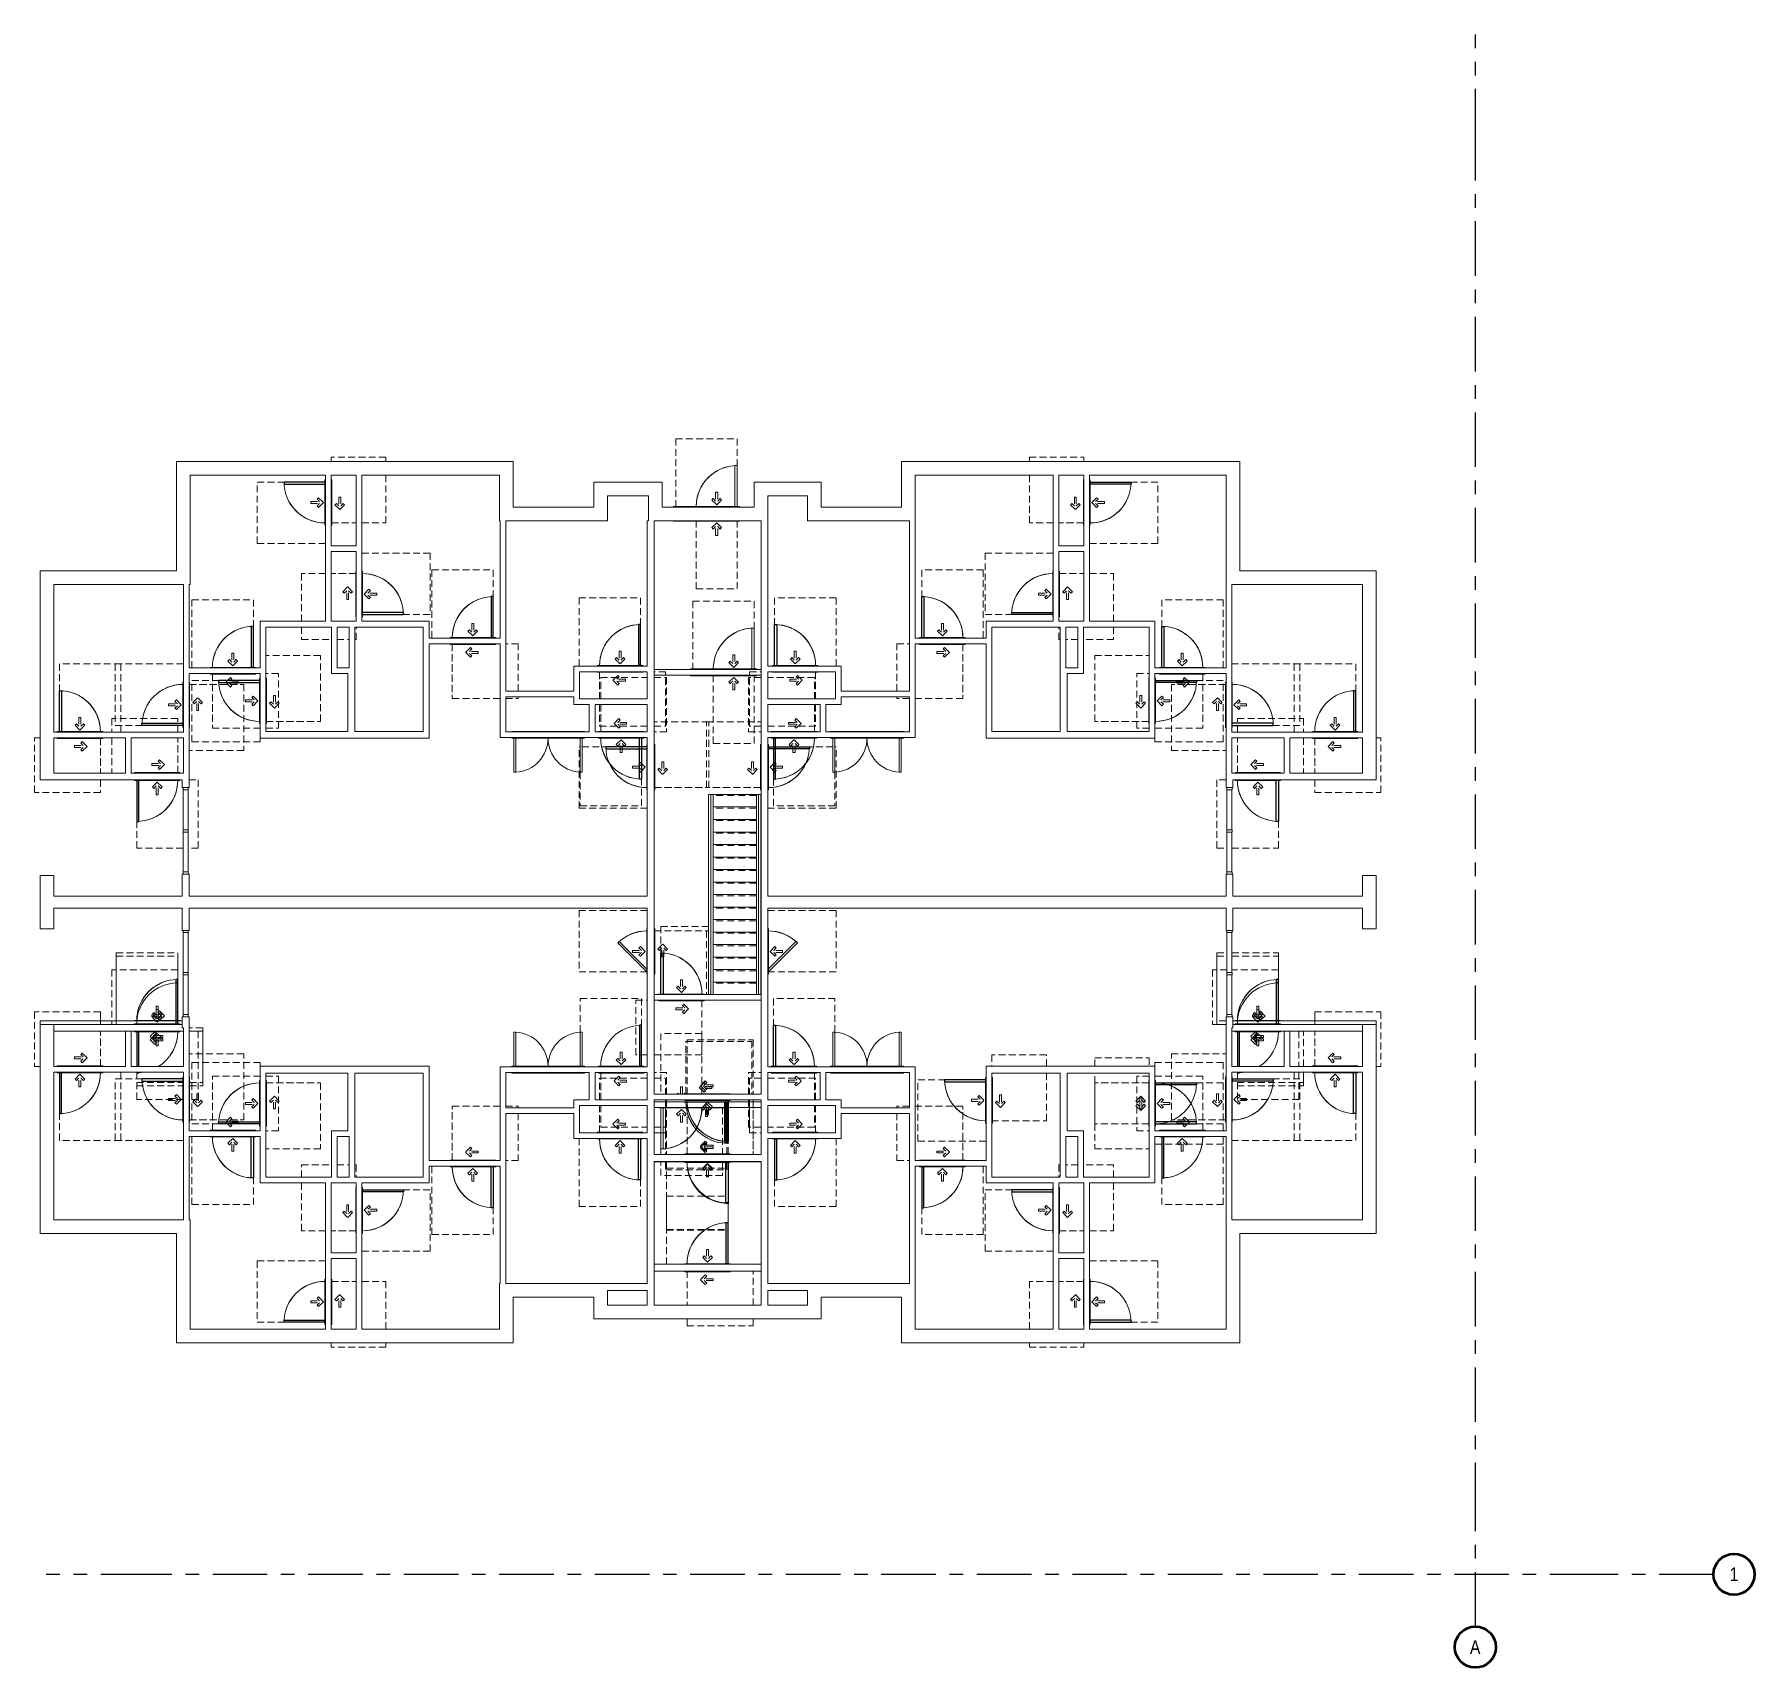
# Model space of a CAD drawing. Header units: inches. Extents: x -93 to 1419, y -1352 to 84.
import ezdxf

# ---------------------------------------------------------------- set-up
doc = ezdxf.new("R2010")
doc.units = ezdxf.units.IN
doc.header["$MEASUREMENT"] = 0
for name, pattern in [('ADA Clearance', [9, 6, -3]), ('Grid Line', [84, 48, -12, 12, -12]), ('Overhead', [9.75, 6, -3.75])]:
    doc.linetypes.add(name, pattern=pattern)
for name, color, linetype, lineweight in [('A-DOOR', 31, 'Continuous', 15), ('A-DOOR-FRAM', 31, 'Continuous', 9), ('A-FLOR-HRAL', 11, 'Continuous', 9), ('A-GLAZ-CWMG', 51, 'Continuous', 9), ('A-WALL', 113, 'Continuous', 15), ('I-WALL', 2, 'Continuous', 15), ('S-GRID', 1, 'Continuous', 9), ('S-GRID-IDEN', 1, 'Continuous', 50), ('S-STRS', 31, 'Continuous', 9)]:
    doc.layers.add(name, color=color, linetype=linetype, lineweight=lineweight)
doc.styles.add('Arial Narrow', font='ARIALN.TTF', dxfattribs={"height": 12})

# ---------------------------------------------------------------- blocks, each defined once
blk = doc.blocks.new('Door-Single_CE_ - HM Door-2_ HM Frame-5153375-ROOF')
at = {"layer": 'A-DOOR', "linetype": 'ADA Clearance', "lineweight": 9}
for p, q in [((-36, 62.5), (18, 62.5)), ((-36, 2.5), (-36, 62.5)), ((18, 62.5), (18, 3)), ((-0.9, 15.5), (-0.9, 7.7)), ((0.9, 15.5), (-0.9, 15.5)), ((0.9, 15.5), (0.9, 7.7)), ((-3, 9.9), (-4.3, 8.6)), ((-4.3, 8.6), (0, 4.4)), ((-3, 9.9), (-0.9, 7.7)), ((4.2, 8.6), (0, 4.4)), ((3, 9.9), (0.9, 7.7)), ((3, 9.9), (4.2, 8.6)), ((-18, -3), (-18, -33.5)), ((-2, -5.8), (-6.3, -10)), ((-2, -14.3), (-6.3, -10)), ((-0.8, -7), (-2.9, -9.2)), ((4.8, -9.2), (-2.9, -9.2)), ((4.8, -10.9), (-2.9, -10.9)), ((-0.8, -13), (-2.9, -10.9)), ((-0.8, -7), (-2, -5.8)), ((-0.8, -13), (-2, -14.3)), ((4.8, -10.9), (4.8, -9.2)), ((40, -2.5), (36, -2.5)), ((40, -50.5), (40, -2.5)), ((-18, -39.5), (-18, -50.5)), ((-18, -50.5), (40, -50.5))]:
    blk.add_line(p, q, dxfattribs=at)
at = {"layer": 'A-DOOR'}
for p, q in [((18, 39), (16.2, 39)), ((16.2, 39), (16.2, 3)), ((18, 3), (18, 39))]:
    blk.add_line(p, q, dxfattribs=at)
at = {"layer": 'A-DOOR', "lineweight": 25}
for p, q in [((18, 39), (16.2, 39)), ((16.2, 39), (16.2, 3)), ((18, 3), (18, 39))]:
    blk.add_line(p, q, dxfattribs=at)
at = {"layer": 'A-DOOR', "lineweight": 9}
blk.add_arc((18, 3), 36, 90, 179.9988, dxfattribs=at)
blk.add_arc((18, 3), 36, 90, 179.9988, dxfattribs=at)
blk.add_arc((18, 3), 36, 90, 179.9988, dxfattribs=at)
blk.add_arc((18, 3), 36, 90, 179.9988, dxfattribs=at)
blk = doc.blocks.new('Door-Single_CE_ - HM Door-2_ HM Frame-5153379-ROOF')
at = {"layer": 'A-DOOR', "linetype": 'ADA Clearance', "lineweight": 9}
for p, q in [((-18, 51), (40, 51)), ((-18, 39), (-18, 51)), ((40, 51), (40, 39)), ((-18, 3.5), (-18, 34)), ((40, 34), (40, 3)), ((-2, 14.8), (-6.3, 10.5)), ((-2, 6.3), (-6.3, 10.5)), ((-0.8, 13.5), (-2.9, 11.4)), ((4.8, 11.4), (-2.9, 11.4)), ((4.8, 9.7), (-2.9, 9.7)), ((-0.8, 7.5), (-2.9, 9.7)), ((-0.8, 13.5), (-2, 14.8)), ((-0.8, 7.5), (-2, 6.3)), ((4.8, 11.4), (4.8, 9.7)), ((-28, -3), (-36, -3)), ((-36, -3), (-36, -63)), ((-4.3, -9.1), (0, -4.9)), ((-3, -10.4), (-4.3, -9.1)), ((-3, -10.4), (-0.9, -8.2)), ((-0.9, -16), (-0.9, -8.2)), ((4.2, -9.1), (0, -4.9)), ((0.9, -16), (0.9, -8.2)), ((3, -10.4), (0.9, -8.2)), ((3, -10.4), (4.2, -9.1)), ((18, -63), (18, -3.5)), ((0.9, -16), (-0.9, -16)), ((-36, -63), (-27.2, -63)), ((-22.7, -63), (18, -63))]:
    blk.add_line(p, q, dxfattribs=at)
at = {"layer": 'A-DOOR'}
for p, q in [((16.2, -39.5), (16.2, -3.5)), ((18, -3.5), (18, -39.5)), ((18, -39.5), (16.2, -39.5))]:
    blk.add_line(p, q, dxfattribs=at)
at = {"layer": 'A-DOOR', "lineweight": 25}
for p, q in [((16.2, -39.5), (16.2, -3.5)), ((18, -3.5), (18, -39.5)), ((18, -39.5), (16.2, -39.5))]:
    blk.add_line(p, q, dxfattribs=at)
at = {"layer": 'A-DOOR', "lineweight": 9}
blk.add_arc((18, -3.5), 36, 180.0012, 270, dxfattribs=at)
blk.add_arc((18, -3.5), 36, 180.0012, 270, dxfattribs=at)
blk.add_arc((18, -3.5), 36, 180.0012, 270, dxfattribs=at)
blk.add_arc((18, -3.5), 36, 180.0012, 270, dxfattribs=at)
blk = doc.blocks.new('Door-Single_CE_ - HM Door-2_ HM Frame-V1-ROOF')
at = {"layer": 'A-DOOR', "linetype": 'ADA Clearance', "lineweight": 9}
for p, q in [((-36, 62.5), (18, 62.5)), ((-36, 2.5), (-36, 62.5)), ((18, 62.5), (18, 3)), ((-0.9, 15.5), (-0.9, 7.7)), ((0.9, 15.5), (-0.9, 15.5)), ((0.9, 15.5), (0.9, 7.7)), ((-3, 9.9), (-4.3, 8.6)), ((-4.3, 8.6), (0, 4.4)), ((-3, 9.9), (-0.9, 7.7)), ((4.2, 8.6), (0, 4.4)), ((3, 9.9), (0.9, 7.7)), ((3, 9.9), (4.2, 8.6)), ((-18, -3), (-18, -50.5)), ((-2, -5.8), (-6.3, -10)), ((-2, -14.3), (-6.3, -10)), ((-0.8, -7), (-2.9, -9.2)), ((4.8, -9.2), (-2.9, -9.2)), ((4.8, -10.9), (-2.9, -10.9)), ((-0.8, -13), (-2.9, -10.9)), ((-0.8, -7), (-2, -5.8)), ((-0.8, -13), (-2, -14.3)), ((4.8, -10.9), (4.8, -9.2)), ((40, -50.5), (40, -2.5)), ((-18, -50.5), (40, -50.5))]:
    blk.add_line(p, q, dxfattribs=at)
at = {"layer": 'A-DOOR'}
for p, q in [((18, 39), (16.2, 39)), ((16.2, 39), (16.2, 3)), ((18, 3), (18, 39))]:
    blk.add_line(p, q, dxfattribs=at)
at = {"layer": 'A-DOOR', "lineweight": 25}
for p, q in [((18, 39), (16.2, 39)), ((16.2, 39), (16.2, 3)), ((18, 3), (18, 39))]:
    blk.add_line(p, q, dxfattribs=at)
at = {"layer": 'A-DOOR', "lineweight": 9}
blk.add_arc((18, 3), 36, 90, 179.9988, dxfattribs=at)
blk.add_arc((18, 3), 36, 90, 179.9988, dxfattribs=at)
blk.add_arc((18, 3), 36, 90, 179.9988, dxfattribs=at)
blk.add_arc((18, 3), 36, 90, 179.9988, dxfattribs=at)
blk = doc.blocks.new('Door-Single_CE_ - HM Door-2_ HM Frame-5153374-ROOF')
at = {"layer": 'A-DOOR', "linetype": 'ADA Clearance', "lineweight": 9}
for p, q in [((-18, 50.5), (24, 50.5)), ((-18, 3), (-18, 50.5)), ((29, 50.5), (40, 50.5)), ((40, 50.5), (40, 2.5)), ((-2, 14.3), (-6.3, 10)), ((-2, 5.8), (-6.3, 10)), ((-0.8, 13), (-2.9, 10.9)), ((4.8, 10.9), (-2.9, 10.9)), ((4.8, 9.2), (-2.9, 9.2)), ((-0.8, 7), (-2.9, 9.2)), ((-0.8, 13), (-2, 14.3)), ((-0.8, 7), (-2, 5.8)), ((4.8, 10.9), (4.8, 9.2)), ((40, 2.5), (29, 2.5)), ((-36, -2.5), (-36, -62.5)), ((-4.3, -8.6), (0, -4.4)), ((-3, -9.9), (-4.3, -8.6)), ((-3, -9.9), (-0.9, -7.7)), ((-0.9, -15.5), (-0.9, -7.7)), ((4.2, -8.6), (0, -4.4)), ((0.9, -15.5), (0.9, -7.7)), ((3, -9.9), (0.9, -7.7)), ((3, -9.9), (4.2, -8.6)), ((18, -62.5), (18, -3)), ((0.9, -15.5), (-0.9, -15.5)), ((-36, -62.5), (18, -62.5))]:
    blk.add_line(p, q, dxfattribs=at)
at = {"layer": 'A-DOOR'}
for p, q in [((16.2, -39), (16.2, -3)), ((18, -3), (18, -39)), ((18, -39), (16.2, -39))]:
    blk.add_line(p, q, dxfattribs=at)
at = {"layer": 'A-DOOR', "lineweight": 25}
for p, q in [((16.2, -39), (16.2, -3)), ((18, -3), (18, -39)), ((18, -39), (16.2, -39))]:
    blk.add_line(p, q, dxfattribs=at)
at = {"layer": 'A-DOOR', "lineweight": 9}
blk.add_arc((18, -3), 36, 180.0012, 270, dxfattribs=at)
blk.add_arc((18, -3), 36, 180.0012, 270, dxfattribs=at)
blk.add_arc((18, -3), 36, 180.0012, 270, dxfattribs=at)
blk.add_arc((18, -3), 36, 180.0012, 270, dxfattribs=at)
blk = doc.blocks.new('Door-Single_CE_ - HM Door-2_ HM Frame-V2-ROOF')
at = {"layer": 'A-DOOR', "linetype": 'ADA Clearance', "lineweight": 9}
for p, q in [((-18, 50.5), (40, 50.5)), ((-18, 3), (-18, 50.5)), ((40, 50.5), (40, 2.5)), ((-2, 14.3), (-6.3, 10)), ((-2, 5.8), (-6.3, 10)), ((-0.8, 13), (-2.9, 10.9)), ((4.8, 10.9), (-2.9, 10.9)), ((4.8, 9.2), (-2.9, 9.2)), ((-0.8, 7), (-2.9, 9.2)), ((-0.8, 13), (-2, 14.3)), ((-0.8, 7), (-2, 5.8)), ((4.8, 10.9), (4.8, 9.2)), ((-32.7, -2.5), (-36, -2.5)), ((-36, -2.5), (-36, -62.5)), ((-4.3, -8.6), (0, -4.4)), ((-3, -9.9), (-4.3, -8.6)), ((-3, -9.9), (-0.9, -7.7)), ((-0.9, -15.5), (-0.9, -7.7)), ((4.2, -8.6), (0, -4.4)), ((0.9, -15.5), (0.9, -7.7)), ((3, -9.9), (0.9, -7.7)), ((3, -9.9), (4.2, -8.6)), ((18, -62.5), (18, -3)), ((0.9, -15.5), (-0.9, -15.5)), ((-36, -62.5), (18, -62.5))]:
    blk.add_line(p, q, dxfattribs=at)
at = {"layer": 'A-DOOR'}
for p, q in [((16.2, -39), (16.2, -3)), ((18, -3), (18, -39)), ((18, -39), (16.2, -39))]:
    blk.add_line(p, q, dxfattribs=at)
at = {"layer": 'A-DOOR', "lineweight": 25}
for p, q in [((16.2, -39), (16.2, -3)), ((18, -3), (18, -39)), ((18, -39), (16.2, -39))]:
    blk.add_line(p, q, dxfattribs=at)
at = {"layer": 'A-DOOR', "lineweight": 9}
blk.add_arc((18, -3), 36, 180.0012, 270, dxfattribs=at)
blk.add_arc((18, -3), 36, 180.0012, 270, dxfattribs=at)
blk.add_arc((18, -3), 36, 180.0012, 270, dxfattribs=at)
blk.add_arc((18, -3), 36, 180.0012, 270, dxfattribs=at)
blk = doc.blocks.new('Door-Single_CE_ - HM Door-2_ HM Frame-V3-ROOF')
at = {"layer": 'A-DOOR', "linetype": 'ADA Clearance', "lineweight": 9}
for p, q in [((-18, 50.5), (24, 50.5)), ((-18, 29.5), (-18, 50.5)), ((36, 50.5), (40, 50.5)), ((40, 50.5), (40, 2.5)), ((-18, 3), (-18, 24.5)), ((-2, 14.3), (-6.3, 10)), ((-2, 5.8), (-6.3, 10)), ((-0.8, 13), (-2.9, 10.9)), ((4.8, 10.9), (-2.9, 10.9)), ((4.8, 9.2), (-2.9, 9.2)), ((-0.8, 7), (-2.9, 9.2)), ((-0.8, 13), (-2, 14.3)), ((-0.8, 7), (-2, 5.8)), ((4.8, 10.9), (4.8, 9.2)), ((40, 2.5), (36, 2.5)), ((-36, -2.5), (-36, -62.5)), ((-4.3, -8.6), (0, -4.4)), ((-3, -9.9), (-4.3, -8.6)), ((-3, -9.9), (-0.9, -7.7)), ((-0.9, -15.5), (-0.9, -7.7)), ((4.2, -8.6), (0, -4.4)), ((0.9, -15.5), (0.9, -7.7)), ((3, -9.9), (0.9, -7.7)), ((3, -9.9), (4.2, -8.6)), ((18, -62.5), (18, -3)), ((0.9, -15.5), (-0.9, -15.5)), ((-36, -62.5), (18, -62.5))]:
    blk.add_line(p, q, dxfattribs=at)
at = {"layer": 'A-DOOR'}
for p, q in [((16.2, -39), (16.2, -3)), ((18, -3), (18, -39)), ((18, -39), (16.2, -39))]:
    blk.add_line(p, q, dxfattribs=at)
at = {"layer": 'A-DOOR', "lineweight": 25}
for p, q in [((16.2, -39), (16.2, -3)), ((18, -3), (18, -39)), ((18, -39), (16.2, -39))]:
    blk.add_line(p, q, dxfattribs=at)
at = {"layer": 'A-DOOR', "lineweight": 9}
blk.add_arc((18, -3), 36, 180.0012, 270, dxfattribs=at)
blk.add_arc((18, -3), 36, 180.0012, 270, dxfattribs=at)
blk.add_arc((18, -3), 36, 180.0012, 270, dxfattribs=at)
blk.add_arc((18, -3), 36, 180.0012, 270, dxfattribs=at)
blk = doc.blocks.new('Door-Single_CE_ - HM Door-2_ HM Frame-V4-ROOF')
at = {"layer": 'A-DOOR', "linetype": 'ADA Clearance', "lineweight": 9}
for p, q in [((-18, 50.5), (24, 50.5)), ((-18, 29.5), (-18, 50.5)), ((29, 50.5), (40, 50.5)), ((40, 50.5), (40, 24.3)), ((-18, 3), (-18, 24.5)), ((40, 19.3), (40, 8.7)), ((-2, 14.3), (-6.3, 10)), ((-2, 5.8), (-6.3, 10)), ((-0.8, 13), (-2.9, 10.9)), ((4.8, 10.9), (-2.9, 10.9)), ((4.8, 9.2), (-2.9, 9.2)), ((-0.8, 7), (-2.9, 9.2)), ((-0.8, 13), (-2, 14.3)), ((-0.8, 7), (-2, 5.8)), ((4.8, 10.9), (4.8, 9.2)), ((40, 2.5), (29, 2.5)), ((40, 3.7), (40, 2.5)), ((-36, -2.5), (-36, -62.5)), ((-4.3, -8.6), (0, -4.4)), ((-3, -9.9), (-4.3, -8.6)), ((-3, -9.9), (-0.9, -7.7)), ((-0.9, -15.5), (-0.9, -7.7)), ((4.2, -8.6), (0, -4.4)), ((0.9, -15.5), (0.9, -7.7)), ((3, -9.9), (0.9, -7.7)), ((3, -9.9), (4.2, -8.6)), ((18, -62.5), (18, -3)), ((0.9, -15.5), (-0.9, -15.5)), ((-36, -62.5), (18, -62.5))]:
    blk.add_line(p, q, dxfattribs=at)
at = {"layer": 'A-DOOR'}
for p, q in [((16.2, -39), (16.2, -3)), ((18, -3), (18, -39)), ((18, -39), (16.2, -39))]:
    blk.add_line(p, q, dxfattribs=at)
at = {"layer": 'A-DOOR', "lineweight": 25}
for p, q in [((16.2, -39), (16.2, -3)), ((18, -3), (18, -39)), ((18, -39), (16.2, -39))]:
    blk.add_line(p, q, dxfattribs=at)
at = {"layer": 'A-DOOR', "lineweight": 9}
blk.add_arc((18, -3), 36, 180.0012, 270, dxfattribs=at)
blk.add_arc((18, -3), 36, 180.0012, 270, dxfattribs=at)
blk.add_arc((18, -3), 36, 180.0012, 270, dxfattribs=at)
blk.add_arc((18, -3), 36, 180.0012, 270, dxfattribs=at)
blk = doc.blocks.new('Door-Single_CE_ - HM Door-2_ HM Frame-V5-ROOF')
at = {"layer": 'A-DOOR', "linetype": 'ADA Clearance', "lineweight": 9}
for p, q in [((-18, 50.5), (24, 50.5)), ((-18, 3), (-18, 50.5)), ((29, 50.5), (40, 50.5)), ((40, 50.5), (40, 49)), ((40, 44), (40, 2.5)), ((-2, 14.3), (-6.3, 10)), ((-2, 5.8), (-6.3, 10)), ((-0.8, 13), (-2.9, 10.9)), ((4.8, 10.9), (-2.9, 10.9)), ((4.8, 9.2), (-2.9, 9.2)), ((-0.8, 7), (-2.9, 9.2)), ((-0.8, 13), (-2, 14.3)), ((-0.8, 7), (-2, 5.8)), ((4.8, 10.9), (4.8, 9.2)), ((40, 2.5), (29, 2.5)), ((-36, -2.5), (-36, -62.5)), ((-4.3, -8.6), (0, -4.4)), ((-3, -9.9), (-4.3, -8.6)), ((-3, -9.9), (-0.9, -7.7)), ((-0.9, -15.5), (-0.9, -7.7)), ((4.2, -8.6), (0, -4.4)), ((0.9, -15.5), (0.9, -7.7)), ((3, -9.9), (0.9, -7.7)), ((3, -9.9), (4.2, -8.6)), ((18, -62.5), (18, -3)), ((0.9, -15.5), (-0.9, -15.5)), ((-36, -62.5), (18, -62.5))]:
    blk.add_line(p, q, dxfattribs=at)
at = {"layer": 'A-DOOR'}
for p, q in [((16.2, -39), (16.2, -3)), ((18, -3), (18, -39)), ((18, -39), (16.2, -39))]:
    blk.add_line(p, q, dxfattribs=at)
at = {"layer": 'A-DOOR', "lineweight": 25}
for p, q in [((16.2, -39), (16.2, -3)), ((18, -3), (18, -39)), ((18, -39), (16.2, -39))]:
    blk.add_line(p, q, dxfattribs=at)
at = {"layer": 'A-DOOR', "lineweight": 9}
blk.add_arc((18, -3), 36, 180.0012, 270, dxfattribs=at)
blk.add_arc((18, -3), 36, 180.0012, 270, dxfattribs=at)
blk.add_arc((18, -3), 36, 180.0012, 270, dxfattribs=at)
blk.add_arc((18, -3), 36, 180.0012, 270, dxfattribs=at)
blk = doc.blocks.new('Door-Single_CE_ - HM Door-2_ HM Frame-V6-ROOF')
at = {"layer": 'A-DOOR', "linetype": 'ADA Clearance', "lineweight": 9}
for p, q in [((-18, 50.5), (24, 50.5)), ((-18, 31.5), (-18, 50.5)), ((30, 50.5), (40, 50.5)), ((40, 50.5), (40, 6.1)), ((-18, 3), (-18, 26.5)), ((-2, 14.3), (-6.3, 10)), ((-2, 5.8), (-6.3, 10)), ((-0.8, 13), (-2.9, 10.9)), ((4.8, 10.9), (-2.9, 10.9)), ((4.8, 9.2), (-2.9, 9.2)), ((-0.8, 7), (-2.9, 9.2)), ((-0.8, 13), (-2, 14.3)), ((-0.8, 7), (-2, 5.8)), ((4.8, 10.9), (4.8, 9.2)), ((-36, -2.5), (-36, -62.5)), ((-4.3, -8.6), (0, -4.4)), ((-3, -9.9), (-4.3, -8.6)), ((-3, -9.9), (-0.9, -7.7)), ((-0.9, -15.5), (-0.9, -7.7)), ((4.2, -8.6), (0, -4.4)), ((0.9, -15.5), (0.9, -7.7)), ((3, -9.9), (0.9, -7.7)), ((3, -9.9), (4.2, -8.6)), ((18, -62.5), (18, -3)), ((0.9, -15.5), (-0.9, -15.5)), ((-36, -62.5), (18, -62.5))]:
    blk.add_line(p, q, dxfattribs=at)
at = {"layer": 'A-DOOR'}
for p, q in [((16.2, -39), (16.2, -3)), ((18, -3), (18, -39)), ((18, -39), (16.2, -39))]:
    blk.add_line(p, q, dxfattribs=at)
at = {"layer": 'A-DOOR', "lineweight": 25}
for p, q in [((16.2, -39), (16.2, -3)), ((18, -3), (18, -39)), ((18, -39), (16.2, -39))]:
    blk.add_line(p, q, dxfattribs=at)
at = {"layer": 'A-DOOR', "lineweight": 9}
blk.add_arc((18, -3), 36, 180.0012, 270, dxfattribs=at)
blk.add_arc((18, -3), 36, 180.0012, 270, dxfattribs=at)
blk.add_arc((18, -3), 36, 180.0012, 270, dxfattribs=at)
blk.add_arc((18, -3), 36, 180.0012, 270, dxfattribs=at)
blk = doc.blocks.new('Door-Single_CE_ - HM Door-2_ HM Frame-V7-ROOF')
at = {"layer": 'A-DOOR', "linetype": 'ADA Clearance', "lineweight": 9}
for p, q in [((-36, 62.5), (18, 62.5)), ((-36, 33), (-36, 62.5)), ((18, 62.5), (18, 3)), ((-0.9, 15.5), (-0.9, 7.7)), ((0.9, 15.5), (-0.9, 15.5)), ((0.9, 15.5), (0.9, 7.7)), ((-3, 9.9), (-4.3, 8.6)), ((-4.3, 8.6), (0, 4.4)), ((-3, 9.9), (-0.9, 7.7)), ((4.2, 8.6), (0, 4.4)), ((3, 9.9), (0.9, 7.7)), ((3, 9.9), (4.2, 8.6)), ((-18, -3), (-18, -26.5)), ((-2, -5.8), (-6.3, -10)), ((-2, -14.3), (-6.3, -10)), ((-0.8, -7), (-2.9, -9.2)), ((4.8, -9.2), (-2.9, -9.2)), ((4.8, -10.9), (-2.9, -10.9)), ((-0.8, -13), (-2.9, -10.9)), ((-0.8, -7), (-2, -5.8)), ((-0.8, -13), (-2, -14.3)), ((4.8, -10.9), (4.8, -9.2)), ((40, -2.5), (29, -2.5)), ((40, -50.5), (40, -2.5)), ((-18, -31.5), (-18, -50.5)), ((-18, -50.5), (23, -50.5)), ((29, -50.5), (40, -50.5))]:
    blk.add_line(p, q, dxfattribs=at)
at = {"layer": 'A-DOOR'}
for p, q in [((18, 39), (16.2, 39)), ((16.2, 39), (16.2, 3)), ((18, 3), (18, 39))]:
    blk.add_line(p, q, dxfattribs=at)
at = {"layer": 'A-DOOR', "lineweight": 25}
for p, q in [((18, 39), (16.2, 39)), ((16.2, 39), (16.2, 3)), ((18, 3), (18, 39))]:
    blk.add_line(p, q, dxfattribs=at)
at = {"layer": 'A-DOOR', "lineweight": 9}
blk.add_arc((18, 3), 36, 90, 179.9988, dxfattribs=at)
blk.add_arc((18, 3), 36, 90, 179.9988, dxfattribs=at)
blk.add_arc((18, 3), 36, 90, 179.9988, dxfattribs=at)
blk.add_arc((18, 3), 36, 90, 179.9988, dxfattribs=at)
blk = doc.blocks.new('Door-Double_CE_ - WD Door-2_ HM Frame-5153386-ROOF')
at = {"layer": 'A-DOOR', "lineweight": 9}
for centre, start, end in [((-30, 3), 0.0014, 86.6602), ((30, 3), 93.3538, 179.9986)]:
    blk.add_arc(centre, 30, start, end, dxfattribs=at)
blk = doc.blocks.new('Door-Single_CE_ - HM Door-2_ HM Frame-V8-ROOF')
at = {"layer": 'A-DOOR', "linetype": 'ADA Clearance', "lineweight": 9}
for p, q in [((-18, 51), (40, 51)), ((-18, 3.5), (-18, 51)), ((40, 51), (40, 3)), ((-2, 14.8), (-6.3, 10.5)), ((-2, 6.3), (-6.3, 10.5)), ((-0.8, 13.5), (-2.9, 11.4)), ((4.8, 11.4), (-2.9, 11.4)), ((4.8, 9.7), (-2.9, 9.7)), ((-0.8, 7.5), (-2.9, 9.7)), ((-0.8, 13.5), (-2, 14.8)), ((-0.8, 7.5), (-2, 6.3)), ((4.8, 11.4), (4.8, 9.7)), ((-36, -3), (-36, -63)), ((-4.3, -9.1), (0, -4.9)), ((-3, -10.4), (-4.3, -9.1)), ((-3, -10.4), (-0.9, -8.2)), ((-0.9, -16), (-0.9, -8.2)), ((4.2, -9.1), (0, -4.9)), ((0.9, -16), (0.9, -8.2)), ((3, -10.4), (0.9, -8.2)), ((3, -10.4), (4.2, -9.1)), ((18, -60.3), (18, -3.5)), ((0.9, -16), (-0.9, -16)), ((-36, -63), (18, -63)), ((18, -63), (18, -62))]:
    blk.add_line(p, q, dxfattribs=at)
at = {"layer": 'A-DOOR'}
for p, q in [((16.2, -39.5), (16.2, -3.5)), ((18, -3.5), (18, -39.5)), ((18, -39.5), (16.2, -39.5))]:
    blk.add_line(p, q, dxfattribs=at)
at = {"layer": 'A-DOOR', "lineweight": 25}
for p, q in [((16.2, -39.5), (16.2, -3.5)), ((18, -3.5), (18, -39.5)), ((18, -39.5), (16.2, -39.5))]:
    blk.add_line(p, q, dxfattribs=at)
at = {"layer": 'A-DOOR', "lineweight": 9}
blk.add_arc((18, -3.5), 36, 180.0012, 270, dxfattribs=at)
blk.add_arc((18, -3.5), 36, 180.0012, 270, dxfattribs=at)
blk.add_arc((18, -3.5), 36, 180.0012, 270, dxfattribs=at)
blk.add_arc((18, -3.5), 36, 180.0012, 270, dxfattribs=at)
blk = doc.blocks.new('Door-Single_CE_ - HM Door-2_ HM Frame-V9-ROOF')
at = {"layer": 'A-DOOR', "linetype": 'ADA Clearance', "lineweight": 9}
for p, q in [((-18, 50.5), (40, 50.5)), ((-18, 42.5), (-18, 50.5)), ((40, 50.5), (40, 2.5)), ((-18, 3), (-18, 33.5)), ((-2, 14.3), (-6.3, 10)), ((-2, 5.8), (-6.3, 10)), ((-0.8, 13), (-2.9, 10.9)), ((4.8, 10.9), (-2.9, 10.9)), ((4.8, 9.2), (-2.9, 9.2)), ((-0.8, 7), (-2.9, 9.2)), ((-0.8, 13), (-2, 14.3)), ((-0.8, 7), (-2, 5.8)), ((4.8, 10.9), (4.8, 9.2)), ((40, 2.5), (36, 2.5)), ((-36, -2.5), (-36, -62.5)), ((-4.3, -8.6), (0, -4.4)), ((-3, -9.9), (-4.3, -8.6)), ((-3, -9.9), (-0.9, -7.7)), ((-0.9, -15.5), (-0.9, -7.7)), ((4.2, -8.6), (0, -4.4)), ((0.9, -15.5), (0.9, -7.7)), ((3, -9.9), (0.9, -7.7)), ((3, -9.9), (4.2, -8.6)), ((18, -62.5), (18, -3)), ((0.9, -15.5), (-0.9, -15.5)), ((-36, -62.5), (18, -62.5))]:
    blk.add_line(p, q, dxfattribs=at)
at = {"layer": 'A-DOOR'}
for p, q in [((16.2, -39), (16.2, -3)), ((18, -3), (18, -39)), ((18, -39), (16.2, -39))]:
    blk.add_line(p, q, dxfattribs=at)
at = {"layer": 'A-DOOR', "lineweight": 25}
for p, q in [((16.2, -39), (16.2, -3)), ((18, -3), (18, -39)), ((18, -39), (16.2, -39))]:
    blk.add_line(p, q, dxfattribs=at)
at = {"layer": 'A-DOOR', "lineweight": 9}
blk.add_arc((18, -3), 36, 180.0012, 270, dxfattribs=at)
blk.add_arc((18, -3), 36, 180.0012, 270, dxfattribs=at)
blk.add_arc((18, -3), 36, 180.0012, 270, dxfattribs=at)
blk.add_arc((18, -3), 36, 180.0012, 270, dxfattribs=at)
blk = doc.blocks.new('Door-Single_CE_ - HM Door-2_ HM Frame-V10-ROOF')
at = {"layer": 'A-DOOR', "linetype": 'ADA Clearance', "lineweight": 9}
for p, q in [((-18, 50.5), (40, 50.5)), ((-18, 3), (-18, 50.5)), ((40, 50.5), (40, 2.5)), ((-2, 14.3), (-6.3, 10)), ((-2, 5.8), (-6.3, 10)), ((-0.8, 13), (-2.9, 10.9)), ((4.8, 10.9), (-2.9, 10.9)), ((4.8, 9.2), (-2.9, 9.2)), ((-0.8, 7), (-2.9, 9.2)), ((-0.8, 13), (-2, 14.3)), ((-0.8, 7), (-2, 5.8)), ((4.8, 10.9), (4.8, 9.2)), ((-36, -2.5), (-36, -62.5)), ((-4.3, -8.6), (0, -4.4)), ((-3, -9.9), (-4.3, -8.6)), ((-3, -9.9), (-0.9, -7.7)), ((-0.9, -15.5), (-0.9, -7.7)), ((4.2, -8.6), (0, -4.4)), ((0.9, -15.5), (0.9, -7.7)), ((3, -9.9), (0.9, -7.7)), ((3, -9.9), (4.2, -8.6)), ((18, -62.5), (18, -3)), ((0.9, -15.5), (-0.9, -15.5)), ((-36, -62.5), (18, -62.5))]:
    blk.add_line(p, q, dxfattribs=at)
at = {"layer": 'A-DOOR'}
for p, q in [((16.2, -39), (16.2, -3)), ((18, -3), (18, -39)), ((18, -39), (16.2, -39))]:
    blk.add_line(p, q, dxfattribs=at)
at = {"layer": 'A-DOOR', "lineweight": 25}
for p, q in [((16.2, -39), (16.2, -3)), ((18, -3), (18, -39)), ((18, -39), (16.2, -39))]:
    blk.add_line(p, q, dxfattribs=at)
at = {"layer": 'A-DOOR', "lineweight": 9}
blk.add_arc((18, -3), 36, 180.0012, 270, dxfattribs=at)
blk.add_arc((18, -3), 36, 180.0012, 270, dxfattribs=at)
blk.add_arc((18, -3), 36, 180.0012, 270, dxfattribs=at)
blk.add_arc((18, -3), 36, 180.0012, 270, dxfattribs=at)
blk = doc.blocks.new('Door-Single_CE_ - HM Door-2_ HM Frame-V11-ROOF')
at = {"layer": 'A-DOOR', "linetype": 'ADA Clearance', "lineweight": 9}
for p, q in [((-36, 62.5), (18, 62.5)), ((-36, 2.5), (-36, 62.5)), ((18, 62.5), (18, 3)), ((-0.9, 15.5), (-0.9, 7.7)), ((0.9, 15.5), (-0.9, 15.5)), ((0.9, 15.5), (0.9, 7.7)), ((-3, 9.9), (-4.3, 8.6)), ((-4.3, 8.6), (0, 4.4)), ((-3, 9.9), (-0.9, 7.7)), ((4.2, 8.6), (0, 4.4)), ((3, 9.9), (0.9, 7.7)), ((3, 9.9), (4.2, 8.6)), ((-18, -3), (-18, -50.5)), ((-2, -5.8), (-6.3, -10)), ((-2, -14.3), (-6.3, -10)), ((-0.8, -7), (-2.9, -9.2)), ((4.8, -9.2), (-2.9, -9.2)), ((4.8, -10.9), (-2.9, -10.9)), ((-0.8, -13), (-2.9, -10.9)), ((-0.8, -7), (-2, -5.8)), ((-0.8, -13), (-2, -14.3)), ((4.8, -10.9), (4.8, -9.2)), ((40, -2.5), (29, -2.5)), ((40, -50.5), (40, -2.5)), ((-18, -50.5), (24, -50.5)), ((29, -50.5), (40, -50.5))]:
    blk.add_line(p, q, dxfattribs=at)
at = {"layer": 'A-DOOR'}
for p, q in [((18, 39), (16.2, 39)), ((16.2, 39), (16.2, 3)), ((18, 3), (18, 39))]:
    blk.add_line(p, q, dxfattribs=at)
at = {"layer": 'A-DOOR', "lineweight": 25}
for p, q in [((18, 39), (16.2, 39)), ((16.2, 39), (16.2, 3)), ((18, 3), (18, 39))]:
    blk.add_line(p, q, dxfattribs=at)
at = {"layer": 'A-DOOR', "lineweight": 9}
blk.add_arc((18, 3), 36, 90, 179.9988, dxfattribs=at)
blk.add_arc((18, 3), 36, 90, 179.9988, dxfattribs=at)
blk.add_arc((18, 3), 36, 90, 179.9988, dxfattribs=at)
blk.add_arc((18, 3), 36, 90, 179.9988, dxfattribs=at)
blk = doc.blocks.new('Door-Single_CE_ - HM Door-2_ HM Frame-V12-ROOF')
at = {"layer": 'A-DOOR', "linetype": 'ADA Clearance', "lineweight": 9}
for p, q in [((-18, 50.5), (26.7, 50.5)), ((-18, 3), (-18, 50.5)), ((32.7, 50.5), (40, 50.5)), ((40, 50.5), (40, 2.5)), ((-2, 14.3), (-6.3, 10)), ((-2, 5.8), (-6.3, 10)), ((-0.8, 13), (-2.9, 10.9)), ((4.8, 10.9), (-2.9, 10.9)), ((4.8, 9.2), (-2.9, 9.2)), ((-0.8, 7), (-2.9, 9.2)), ((-0.8, 13), (-2, 14.3)), ((-0.8, 7), (-2, 5.8)), ((4.8, 10.9), (4.8, 9.2)), ((40, 2.5), (32.7, 2.5)), ((-36, -2.5), (-36, -62.5)), ((-4.3, -8.6), (0, -4.4)), ((-3, -9.9), (-4.3, -8.6)), ((-3, -9.9), (-0.9, -7.7)), ((-0.9, -15.5), (-0.9, -7.7)), ((4.2, -8.6), (0, -4.4)), ((0.9, -15.5), (0.9, -7.7)), ((3, -9.9), (0.9, -7.7)), ((3, -9.9), (4.2, -8.6)), ((18, -62.5), (18, -3)), ((0.9, -15.5), (-0.9, -15.5)), ((-36, -62.5), (-29, -62.5)), ((-24, -62.5), (18, -62.5))]:
    blk.add_line(p, q, dxfattribs=at)
at = {"layer": 'A-DOOR'}
for p, q in [((16.2, -39), (16.2, -3)), ((18, -3), (18, -39)), ((18, -39), (16.2, -39))]:
    blk.add_line(p, q, dxfattribs=at)
at = {"layer": 'A-DOOR', "lineweight": 25}
for p, q in [((16.2, -39), (16.2, -3)), ((18, -3), (18, -39)), ((18, -39), (16.2, -39))]:
    blk.add_line(p, q, dxfattribs=at)
at = {"layer": 'A-DOOR', "lineweight": 9}
blk.add_arc((18, -3), 36, 180.0012, 270, dxfattribs=at)
blk.add_arc((18, -3), 36, 180.0012, 270, dxfattribs=at)
blk.add_arc((18, -3), 36, 180.0012, 270, dxfattribs=at)
blk.add_arc((18, -3), 36, 180.0012, 270, dxfattribs=at)
blk = doc.blocks.new('Door-Single_CE_ - HM Door-2_ HM Frame-V13-ROOF')
at = {"layer": 'A-DOOR', "linetype": 'ADA Clearance', "lineweight": 9}
for p, q in [((-36, 62.5), (18, 62.5)), ((-36, 2.5), (-36, 62.5)), ((18, 62.5), (18, 3)), ((-0.9, 15.5), (-0.9, 7.7)), ((0.9, 15.5), (-0.9, 15.5)), ((0.9, 15.5), (0.9, 7.7)), ((-3, 9.9), (-4.3, 8.6)), ((-4.3, 8.6), (0, 4.4)), ((-3, 9.9), (-0.9, 7.7)), ((4.2, 8.6), (0, 4.4)), ((3, 9.9), (0.9, 7.7)), ((3, 9.9), (4.2, 8.6)), ((-18, -3), (-18, -24.5)), ((-2, -5.8), (-6.3, -10)), ((-2, -14.3), (-6.3, -10)), ((-0.8, -7), (-2.9, -9.2)), ((4.8, -9.2), (-2.9, -9.2)), ((4.8, -10.9), (-2.9, -10.9)), ((-0.8, -13), (-2.9, -10.9)), ((-0.8, -7), (-2, -5.8)), ((-0.8, -13), (-2, -14.3)), ((4.8, -10.9), (4.8, -9.2)), ((40, -2.5), (36, -2.5)), ((40, -50.5), (40, -2.5)), ((-18, -29.5), (-18, -50.5)), ((-18, -50.5), (24, -50.5)), ((36, -50.5), (40, -50.5))]:
    blk.add_line(p, q, dxfattribs=at)
at = {"layer": 'A-DOOR'}
for p, q in [((18, 39), (16.2, 39)), ((16.2, 39), (16.2, 3)), ((18, 3), (18, 39))]:
    blk.add_line(p, q, dxfattribs=at)
at = {"layer": 'A-DOOR', "lineweight": 25}
for p, q in [((18, 39), (16.2, 39)), ((16.2, 39), (16.2, 3)), ((18, 3), (18, 39))]:
    blk.add_line(p, q, dxfattribs=at)
at = {"layer": 'A-DOOR', "lineweight": 9}
blk.add_arc((18, 3), 36, 90, 179.9988, dxfattribs=at)
blk.add_arc((18, 3), 36, 90, 179.9988, dxfattribs=at)
blk.add_arc((18, 3), 36, 90, 179.9988, dxfattribs=at)
blk.add_arc((18, 3), 36, 90, 179.9988, dxfattribs=at)
blk = doc.blocks.new('Door-Single_CE_ - HM Door-2_ HM Frame-V14-ROOF')
at = {"layer": 'A-DOOR', "linetype": 'ADA Clearance', "lineweight": 9}
for p, q in [((-36, 62.5), (18, 62.5)), ((-36, 2.5), (-36, 62.5)), ((18, 62.5), (18, 3)), ((-0.9, 15.5), (-0.9, 7.7)), ((0.9, 15.5), (-0.9, 15.5)), ((0.9, 15.5), (0.9, 7.7)), ((-3, 9.9), (-4.3, 8.6)), ((-4.3, 8.6), (0, 4.4)), ((-3, 9.9), (-0.9, 7.7)), ((4.2, 8.6), (0, 4.4)), ((3, 9.9), (0.9, 7.7)), ((3, 9.9), (4.2, 8.6)), ((-18, -3), (-18, -24.5)), ((-2, -5.8), (-6.3, -10)), ((-2, -14.3), (-6.3, -10)), ((-0.8, -7), (-2.9, -9.2)), ((4.8, -9.2), (-2.9, -9.2)), ((4.8, -10.9), (-2.9, -10.9)), ((-0.8, -13), (-2.9, -10.9)), ((-0.8, -7), (-2, -5.8)), ((-0.8, -13), (-2, -14.3)), ((4.8, -10.9), (4.8, -9.2)), ((40, -2.5), (29, -2.5)), ((40, -3.8), (40, -2.5)), ((40, -19.3), (40, -8.8)), ((-18, -29.5), (-18, -50.5)), ((40, -50.5), (40, -24.3)), ((-18, -50.5), (24, -50.5)), ((29, -50.5), (40, -50.5))]:
    blk.add_line(p, q, dxfattribs=at)
at = {"layer": 'A-DOOR'}
for p, q in [((18, 39), (16.2, 39)), ((16.2, 39), (16.2, 3)), ((18, 3), (18, 39))]:
    blk.add_line(p, q, dxfattribs=at)
at = {"layer": 'A-DOOR', "lineweight": 25}
for p, q in [((18, 39), (16.2, 39)), ((16.2, 39), (16.2, 3)), ((18, 3), (18, 39))]:
    blk.add_line(p, q, dxfattribs=at)
at = {"layer": 'A-DOOR', "lineweight": 9}
blk.add_arc((18, 3), 36, 90, 179.9988, dxfattribs=at)
blk.add_arc((18, 3), 36, 90, 179.9988, dxfattribs=at)
blk.add_arc((18, 3), 36, 90, 179.9988, dxfattribs=at)
blk.add_arc((18, 3), 36, 90, 179.9988, dxfattribs=at)
blk = doc.blocks.new('Door-Single_CE_ - HM Door-2_ HM Frame-V15-ROOF')
at = {"layer": 'A-DOOR', "linetype": 'ADA Clearance', "lineweight": 9}
for p, q in [((-36, 62.5), (18, 62.5)), ((-36, 2.5), (-36, 62.5)), ((18, 62.5), (18, 3)), ((-0.9, 15.5), (-0.9, 7.7)), ((0.9, 15.5), (-0.9, 15.5)), ((0.9, 15.5), (0.9, 7.7)), ((-3, 9.9), (-4.3, 8.6)), ((-4.3, 8.6), (0, 4.4)), ((-3, 9.9), (-0.9, 7.7)), ((4.2, 8.6), (0, 4.4)), ((3, 9.9), (0.9, 7.7)), ((3, 9.9), (4.2, 8.6)), ((-18, -3), (-18, -50.5)), ((-2, -5.8), (-6.3, -10)), ((-2, -14.3), (-6.3, -10)), ((-0.8, -7), (-2.9, -9.2)), ((4.8, -9.2), (-2.9, -9.2)), ((4.8, -10.9), (-2.9, -10.9)), ((-0.8, -13), (-2.9, -10.9)), ((-0.8, -7), (-2, -5.8)), ((-0.8, -13), (-2, -14.3)), ((4.8, -10.9), (4.8, -9.2)), ((40, -2.5), (29, -2.5)), ((40, -44), (40, -2.5)), ((-18, -50.5), (24, -50.5)), ((29, -50.5), (40, -50.5)), ((40, -50.5), (40, -49))]:
    blk.add_line(p, q, dxfattribs=at)
at = {"layer": 'A-DOOR'}
for p, q in [((18, 39), (16.2, 39)), ((16.2, 39), (16.2, 3)), ((18, 3), (18, 39))]:
    blk.add_line(p, q, dxfattribs=at)
at = {"layer": 'A-DOOR', "lineweight": 25}
for p, q in [((18, 39), (16.2, 39)), ((16.2, 39), (16.2, 3)), ((18, 3), (18, 39))]:
    blk.add_line(p, q, dxfattribs=at)
at = {"layer": 'A-DOOR', "lineweight": 9}
blk.add_arc((18, 3), 36, 90, 179.9988, dxfattribs=at)
blk.add_arc((18, 3), 36, 90, 179.9988, dxfattribs=at)
blk.add_arc((18, 3), 36, 90, 179.9988, dxfattribs=at)
blk.add_arc((18, 3), 36, 90, 179.9988, dxfattribs=at)
blk = doc.blocks.new('Door-Single_CE_ - HM Door-2_ HM Frame-V16-ROOF')
at = {"layer": 'A-DOOR', "linetype": 'ADA Clearance', "lineweight": 9}
for p, q in [((-36, 62.5), (18, 62.5)), ((-36, 2.5), (-36, 62.5)), ((18, 62.5), (18, 3)), ((-0.9, 15.5), (-0.9, 7.7)), ((0.9, 15.5), (-0.9, 15.5)), ((0.9, 15.5), (0.9, 7.7)), ((-3, 9.9), (-4.3, 8.6)), ((-4.3, 8.6), (0, 4.4)), ((-3, 9.9), (-0.9, 7.7)), ((4.2, 8.6), (0, 4.4)), ((3, 9.9), (0.9, 7.7)), ((3, 9.9), (4.2, 8.6)), ((-18, -3), (-18, -26.5)), ((-2, -5.8), (-6.3, -10)), ((-2, -14.3), (-6.3, -10)), ((-0.8, -7), (-2.9, -9.2)), ((4.8, -9.2), (-2.9, -9.2)), ((4.8, -10.9), (-2.9, -10.9)), ((-0.8, -13), (-2.9, -10.9)), ((-0.8, -7), (-2, -5.8)), ((-0.8, -13), (-2, -14.3)), ((4.8, -10.9), (4.8, -9.2)), ((40, -2.5), (30, -2.5)), ((40, -24.8), (40, -2.5)), ((-18, -31.5), (-18, -50.5)), ((40, -50.5), (40, -36.3)), ((-18, -50.5), (24, -50.5)), ((30, -50.5), (40, -50.5))]:
    blk.add_line(p, q, dxfattribs=at)
at = {"layer": 'A-DOOR'}
for p, q in [((18, 39), (16.2, 39)), ((16.2, 39), (16.2, 3)), ((18, 3), (18, 39))]:
    blk.add_line(p, q, dxfattribs=at)
at = {"layer": 'A-DOOR', "lineweight": 25}
for p, q in [((18, 39), (16.2, 39)), ((16.2, 39), (16.2, 3)), ((18, 3), (18, 39))]:
    blk.add_line(p, q, dxfattribs=at)
at = {"layer": 'A-DOOR', "lineweight": 9}
blk.add_arc((18, 3), 36, 90, 179.9988, dxfattribs=at)
blk.add_arc((18, 3), 36, 90, 179.9988, dxfattribs=at)
blk.add_arc((18, 3), 36, 90, 179.9988, dxfattribs=at)
blk.add_arc((18, 3), 36, 90, 179.9988, dxfattribs=at)
blk = doc.blocks.new('Door-Single_CE_ - HM Door-2_ HM Frame-V17-ROOF')
at = {"layer": 'A-DOOR', "linetype": 'ADA Clearance', "lineweight": 9}
for p, q in [((-18, 50.5), (23, 50.5)), ((-18, 31.5), (-18, 50.5)), ((29, 50.5), (40, 50.5)), ((40, 50.5), (40, 33.2)), ((-18, 3), (-18, 26.5)), ((40, 21.7), (40, 2.5)), ((-2, 14.3), (-6.3, 10)), ((-2, 5.8), (-6.3, 10)), ((-0.8, 13), (-2.9, 10.9)), ((4.8, 10.9), (-2.9, 10.9)), ((4.8, 9.2), (-2.9, 9.2)), ((-0.8, 7), (-2.9, 9.2)), ((-0.8, 13), (-2, 14.3)), ((-0.8, 7), (-2, 5.8)), ((4.8, 10.9), (4.8, 9.2)), ((40, 2.5), (29, 2.5)), ((-4.3, -8.6), (0, -4.4)), ((-3, -9.9), (-4.3, -8.6)), ((-3, -9.9), (-0.9, -7.7)), ((-0.9, -15.5), (-0.9, -7.7)), ((4.2, -8.6), (0, -4.4)), ((0.9, -15.5), (0.9, -7.7)), ((3, -9.9), (0.9, -7.7)), ((3, -9.9), (4.2, -8.6)), ((18, -62.5), (18, -3)), ((0.9, -15.5), (-0.9, -15.5)), ((-36, -33), (-36, -62.5)), ((-36, -62.5), (18, -62.5))]:
    blk.add_line(p, q, dxfattribs=at)
at = {"layer": 'A-DOOR'}
for p, q in [((16.2, -39), (16.2, -3)), ((18, -3), (18, -39)), ((18, -39), (16.2, -39))]:
    blk.add_line(p, q, dxfattribs=at)
at = {"layer": 'A-DOOR', "lineweight": 25}
for p, q in [((16.2, -39), (16.2, -3)), ((18, -3), (18, -39)), ((18, -39), (16.2, -39))]:
    blk.add_line(p, q, dxfattribs=at)
at = {"layer": 'A-DOOR', "lineweight": 9}
blk.add_arc((18, -3), 36, 180.0012, 270, dxfattribs=at)
blk.add_arc((18, -3), 36, 180.0012, 270, dxfattribs=at)
blk.add_arc((18, -3), 36, 180.0012, 270, dxfattribs=at)
blk.add_arc((18, -3), 36, 180.0012, 270, dxfattribs=at)
blk = doc.blocks.new('Door-Double_CE_ - WD Door-2_ HM Frame-5153381-ROOF')
at = {"layer": 'A-DOOR', "lineweight": 9}
for centre, start, end in [((-30, -3), 273.3398, 359.9986), ((30, -3), 180.0014, 266.6462)]:
    blk.add_arc(centre, 30, start, end, dxfattribs=at)
blk = doc.blocks.new('Door-Single_CE_ - HM Door-2_ HM Frame-V18-ROOF')
at = {"layer": 'A-DOOR', "linetype": 'ADA Clearance', "lineweight": 9}
for p, q in [((-18, 50.5), (40, 50.5)), ((-18, 39.5), (-18, 50.5)), ((40, 50.5), (40, 2.5)), ((-18, 3), (-18, 33.5)), ((-2, 14.3), (-6.3, 10)), ((-2, 5.8), (-6.3, 10)), ((-0.8, 13), (-2.9, 10.9)), ((4.8, 10.9), (-2.9, 10.9)), ((4.8, 9.2), (-2.9, 9.2)), ((-0.8, 7), (-2.9, 9.2)), ((-0.8, 13), (-2, 14.3)), ((-0.8, 7), (-2, 5.8)), ((4.8, 10.9), (4.8, 9.2)), ((40, 2.5), (35, 2.5)), ((-36, -2.5), (-36, -62.5)), ((-4.3, -8.6), (0, -4.4)), ((-3, -9.9), (-4.3, -8.6)), ((-3, -9.9), (-0.9, -7.7)), ((-0.9, -15.5), (-0.9, -7.7)), ((4.2, -8.6), (0, -4.4)), ((0.9, -15.5), (0.9, -7.7)), ((3, -9.9), (0.9, -7.7)), ((3, -9.9), (4.2, -8.6)), ((18, -62.5), (18, -3)), ((0.9, -15.5), (-0.9, -15.5)), ((-36, -62.5), (18, -62.5))]:
    blk.add_line(p, q, dxfattribs=at)
at = {"layer": 'A-DOOR'}
for p, q in [((16.2, -39), (16.2, -3)), ((18, -3), (18, -39)), ((18, -39), (16.2, -39))]:
    blk.add_line(p, q, dxfattribs=at)
at = {"layer": 'A-DOOR', "lineweight": 25}
for p, q in [((16.2, -39), (16.2, -3)), ((18, -3), (18, -39)), ((18, -39), (16.2, -39))]:
    blk.add_line(p, q, dxfattribs=at)
at = {"layer": 'A-DOOR', "lineweight": 9}
blk.add_arc((18, -3), 36, 180.0012, 270, dxfattribs=at)
blk.add_arc((18, -3), 36, 180.0012, 270, dxfattribs=at)
blk.add_arc((18, -3), 36, 180.0012, 270, dxfattribs=at)
blk.add_arc((18, -3), 36, 180.0012, 270, dxfattribs=at)
blk = doc.blocks.new('Door-Single_CE_ - HM Door-2_ HM Frame-5153377-ROOF')
at = {"layer": 'A-DOOR', "linetype": 'ADA Clearance', "lineweight": 9}
for p, q in [((-36, 63), (-27.2, 63)), ((-36, 3), (-36, 63)), ((-22.7, 63), (18, 63)), ((18, 63), (18, 3.5)), ((-0.9, 16), (-0.9, 8.2)), ((0.9, 16), (-0.9, 16)), ((0.9, 16), (0.9, 8.2)), ((-28, 3), (-36, 3)), ((-3, 10.4), (-4.3, 9.1)), ((-4.3, 9.1), (0, 4.9)), ((-3, 10.4), (-0.9, 8.2)), ((4.2, 9.1), (0, 4.9)), ((3, 10.4), (0.9, 8.2)), ((3, 10.4), (4.2, 9.1)), ((-18, -3.5), (-18, -34)), ((-2, -6.3), (-6.3, -10.5)), ((-2, -14.8), (-6.3, -10.5)), ((-0.8, -7.5), (-2.9, -9.7)), ((4.8, -9.7), (-2.9, -9.7)), ((4.8, -11.4), (-2.9, -11.4)), ((-0.8, -13.5), (-2.9, -11.4)), ((-0.8, -7.5), (-2, -6.3)), ((-0.8, -13.5), (-2, -14.8)), ((4.8, -11.4), (4.8, -9.7)), ((40, -34), (40, -3)), ((-18, -39), (-18, -51)), ((40, -51), (40, -39)), ((-18, -51), (40, -51))]:
    blk.add_line(p, q, dxfattribs=at)
at = {"layer": 'A-DOOR'}
for p, q in [((18, 39.5), (16.2, 39.5)), ((16.2, 39.5), (16.2, 3.5)), ((18, 3.5), (18, 39.5))]:
    blk.add_line(p, q, dxfattribs=at)
at = {"layer": 'A-DOOR', "lineweight": 25}
for p, q in [((18, 39.5), (16.2, 39.5)), ((16.2, 39.5), (16.2, 3.5)), ((18, 3.5), (18, 39.5))]:
    blk.add_line(p, q, dxfattribs=at)
at = {"layer": 'A-DOOR', "lineweight": 9}
blk.add_arc((18, 3.5), 36, 90, 179.9988, dxfattribs=at)
blk.add_arc((18, 3.5), 36, 90, 179.9988, dxfattribs=at)
blk.add_arc((18, 3.5), 36, 90, 179.9988, dxfattribs=at)
blk.add_arc((18, 3.5), 36, 90, 179.9988, dxfattribs=at)
blk = doc.blocks.new('Door-Single_CE_ - HM Door-2_ HM Frame-V19-ROOF')
at = {"layer": 'A-DOOR', "linetype": 'ADA Clearance', "lineweight": 9}
for p, q in [((-36, 62.5), (18, 62.5)), ((-36, 2.5), (-36, 62.5)), ((18, 62.5), (18, 3)), ((-0.9, 15.5), (-0.9, 7.7)), ((0.9, 15.5), (-0.9, 15.5)), ((0.9, 15.5), (0.9, 7.7)), ((-32.7, 2.5), (-36, 2.5)), ((-3, 9.9), (-4.3, 8.6)), ((-4.3, 8.6), (0, 4.4)), ((-3, 9.9), (-0.9, 7.7)), ((4.2, 8.6), (0, 4.4)), ((3, 9.9), (0.9, 7.7)), ((3, 9.9), (4.2, 8.6)), ((-18, -3), (-18, -50.5)), ((-2, -5.8), (-6.3, -10)), ((-2, -14.3), (-6.3, -10)), ((-0.8, -7), (-2.9, -9.2)), ((4.8, -9.2), (-2.9, -9.2)), ((4.8, -10.9), (-2.9, -10.9)), ((-0.8, -13), (-2.9, -10.9)), ((-0.8, -7), (-2, -5.8)), ((-0.8, -13), (-2, -14.3)), ((4.8, -10.9), (4.8, -9.2)), ((40, -50.5), (40, -2.5)), ((-18, -50.5), (40, -50.5))]:
    blk.add_line(p, q, dxfattribs=at)
at = {"layer": 'A-DOOR'}
for p, q in [((18, 39), (16.2, 39)), ((16.2, 39), (16.2, 3)), ((18, 3), (18, 39))]:
    blk.add_line(p, q, dxfattribs=at)
at = {"layer": 'A-DOOR', "lineweight": 25}
for p, q in [((18, 39), (16.2, 39)), ((16.2, 39), (16.2, 3)), ((18, 3), (18, 39))]:
    blk.add_line(p, q, dxfattribs=at)
at = {"layer": 'A-DOOR', "lineweight": 9}
blk.add_arc((18, 3), 36, 90, 179.9988, dxfattribs=at)
blk.add_arc((18, 3), 36, 90, 179.9988, dxfattribs=at)
blk.add_arc((18, 3), 36, 90, 179.9988, dxfattribs=at)
blk.add_arc((18, 3), 36, 90, 179.9988, dxfattribs=at)
blk = doc.blocks.new('Door-Single_CE_ - HM Door-2_ HM Frame-V20-ROOF')
at = {"layer": 'A-DOOR', "linetype": 'ADA Clearance', "lineweight": 9}
for p, q in [((-36, 62.5), (18, 62.5)), ((-36, 2.5), (-36, 62.5)), ((18, 62.5), (18, 3)), ((-0.9, 15.5), (-0.9, 7.7)), ((0.9, 15.5), (-0.9, 15.5)), ((0.9, 15.5), (0.9, 7.7)), ((-3, 9.9), (-4.3, 8.6)), ((-4.3, 8.6), (0, 4.4)), ((-3, 9.9), (-0.9, 7.7)), ((4.2, 8.6), (0, 4.4)), ((3, 9.9), (0.9, 7.7)), ((3, 9.9), (4.2, 8.6)), ((-18, -3), (-18, -26.5)), ((-2, -5.8), (-6.3, -10)), ((-2, -14.3), (-6.3, -10)), ((-0.8, -7), (-2.9, -9.2)), ((4.8, -9.2), (-2.9, -9.2)), ((4.8, -10.9), (-2.9, -10.9)), ((-0.8, -13), (-2.9, -10.9)), ((-0.8, -7), (-2, -5.8)), ((-0.8, -13), (-2, -14.3)), ((4.8, -10.9), (4.8, -9.2)), ((40, -50.5), (40, -5.6)), ((-18, -31.5), (-18, -50.5)), ((-18, -50.5), (24, -50.5)), ((30, -50.5), (40, -50.5))]:
    blk.add_line(p, q, dxfattribs=at)
at = {"layer": 'A-DOOR'}
for p, q in [((18, 39), (16.2, 39)), ((16.2, 39), (16.2, 3)), ((18, 3), (18, 39))]:
    blk.add_line(p, q, dxfattribs=at)
at = {"layer": 'A-DOOR', "lineweight": 25}
for p, q in [((18, 39), (16.2, 39)), ((16.2, 39), (16.2, 3)), ((18, 3), (18, 39))]:
    blk.add_line(p, q, dxfattribs=at)
at = {"layer": 'A-DOOR', "lineweight": 9}
blk.add_arc((18, 3), 36, 90, 179.9988, dxfattribs=at)
blk.add_arc((18, 3), 36, 90, 179.9988, dxfattribs=at)
blk.add_arc((18, 3), 36, 90, 179.9988, dxfattribs=at)
blk.add_arc((18, 3), 36, 90, 179.9988, dxfattribs=at)
blk = doc.blocks.new('Door-Single_CE_ - HM Door-2_ HM Frame-V21-ROOF')
at = {"layer": 'A-DOOR', "linetype": 'ADA Clearance', "lineweight": 9}
for p, q in [((-18, 50.5), (23, 50.5)), ((-18, 31.5), (-18, 50.5)), ((29, 50.5), (40, 50.5)), ((40, 50.5), (40, 2.5)), ((-18, 3), (-18, 26.5)), ((-2, 14.3), (-6.3, 10)), ((-2, 5.8), (-6.3, 10)), ((-0.8, 13), (-2.9, 10.9)), ((4.8, 10.9), (-2.9, 10.9)), ((4.8, 9.2), (-2.9, 9.2)), ((-0.8, 7), (-2.9, 9.2)), ((-0.8, 13), (-2, 14.3)), ((-0.8, 7), (-2, 5.8)), ((4.8, 10.9), (4.8, 9.2)), ((40, 2.5), (29, 2.5)), ((-4.3, -8.6), (0, -4.4)), ((-3, -9.9), (-4.3, -8.6)), ((-3, -9.9), (-0.9, -7.7)), ((-0.9, -15.5), (-0.9, -7.7)), ((4.2, -8.6), (0, -4.4)), ((0.9, -15.5), (0.9, -7.7)), ((3, -9.9), (0.9, -7.7)), ((3, -9.9), (4.2, -8.6)), ((18, -62.5), (18, -3)), ((0.9, -15.5), (-0.9, -15.5)), ((-36, -33), (-36, -62.5)), ((-36, -62.5), (18, -62.5))]:
    blk.add_line(p, q, dxfattribs=at)
at = {"layer": 'A-DOOR'}
for p, q in [((16.2, -39), (16.2, -3)), ((18, -3), (18, -39)), ((18, -39), (16.2, -39))]:
    blk.add_line(p, q, dxfattribs=at)
at = {"layer": 'A-DOOR', "lineweight": 25}
for p, q in [((16.2, -39), (16.2, -3)), ((18, -3), (18, -39)), ((18, -39), (16.2, -39))]:
    blk.add_line(p, q, dxfattribs=at)
at = {"layer": 'A-DOOR', "lineweight": 9}
blk.add_arc((18, -3), 36, 180.0012, 270, dxfattribs=at)
blk.add_arc((18, -3), 36, 180.0012, 270, dxfattribs=at)
blk.add_arc((18, -3), 36, 180.0012, 270, dxfattribs=at)
blk.add_arc((18, -3), 36, 180.0012, 270, dxfattribs=at)
blk = doc.blocks.new('Door-Single_CE_ - HM Door-2_ HM Frame-V22-ROOF')
at = {"layer": 'A-DOOR', "linetype": 'ADA Clearance', "lineweight": 9}
for p, q in [((-36, 63), (18, 63)), ((-36, 3), (-36, 63)), ((18, 63), (18, 62)), ((18, 60.3), (18, 3.5)), ((-0.9, 16), (-0.9, 8.2)), ((0.9, 16), (-0.9, 16)), ((0.9, 16), (0.9, 8.2)), ((-3, 10.4), (-4.3, 9.1)), ((-4.3, 9.1), (0, 4.9)), ((-3, 10.4), (-0.9, 8.2)), ((4.2, 9.1), (0, 4.9)), ((3, 10.4), (0.9, 8.2)), ((3, 10.4), (4.2, 9.1)), ((-18, -3.5), (-18, -51)), ((-2, -6.3), (-6.3, -10.5)), ((-2, -14.8), (-6.3, -10.5)), ((-0.8, -7.5), (-2.9, -9.7)), ((4.8, -9.7), (-2.9, -9.7)), ((4.8, -11.4), (-2.9, -11.4)), ((-0.8, -13.5), (-2.9, -11.4)), ((-0.8, -7.5), (-2, -6.3)), ((-0.8, -13.5), (-2, -14.8)), ((4.8, -11.4), (4.8, -9.7)), ((40, -51), (40, -3)), ((-18, -51), (40, -51))]:
    blk.add_line(p, q, dxfattribs=at)
at = {"layer": 'A-DOOR'}
for p, q in [((18, 39.5), (16.2, 39.5)), ((16.2, 39.5), (16.2, 3.5)), ((18, 3.5), (18, 39.5))]:
    blk.add_line(p, q, dxfattribs=at)
at = {"layer": 'A-DOOR', "lineweight": 25}
for p, q in [((18, 39.5), (16.2, 39.5)), ((16.2, 39.5), (16.2, 3.5)), ((18, 3.5), (18, 39.5))]:
    blk.add_line(p, q, dxfattribs=at)
at = {"layer": 'A-DOOR', "lineweight": 9}
blk.add_arc((18, 3.5), 36, 90, 179.9988, dxfattribs=at)
blk.add_arc((18, 3.5), 36, 90, 179.9988, dxfattribs=at)
blk.add_arc((18, 3.5), 36, 90, 179.9988, dxfattribs=at)
blk.add_arc((18, 3.5), 36, 90, 179.9988, dxfattribs=at)
blk = doc.blocks.new('Door-Single_CE_ - HM Door-2_ HM Frame-V23-ROOF')
at = {"layer": 'A-DOOR', "linetype": 'ADA Clearance', "lineweight": 9}
for p, q in [((-36, 62.5), (18, 62.5)), ((-36, 2.5), (-36, 62.5)), ((18, 62.5), (18, 3)), ((-0.9, 15.5), (-0.9, 7.7)), ((0.9, 15.5), (-0.9, 15.5)), ((0.9, 15.5), (0.9, 7.7)), ((-3, 9.9), (-4.3, 8.6)), ((-4.3, 8.6), (0, 4.4)), ((-3, 9.9), (-0.9, 7.7)), ((4.2, 8.6), (0, 4.4)), ((3, 9.9), (0.9, 7.7)), ((3, 9.9), (4.2, 8.6)), ((-18, -3), (-18, -33.5)), ((-2, -5.8), (-6.3, -10)), ((-2, -14.3), (-6.3, -10)), ((-0.8, -7), (-2.9, -9.2)), ((4.8, -9.2), (-2.9, -9.2)), ((4.8, -10.9), (-2.9, -10.9)), ((-0.8, -13), (-2.9, -10.9)), ((-0.8, -7), (-2, -5.8)), ((-0.8, -13), (-2, -14.3)), ((4.8, -10.9), (4.8, -9.2)), ((40, -2.5), (35, -2.5)), ((40, -50.5), (40, -2.5)), ((-18, -42.5), (-18, -50.5)), ((-18, -50.5), (40, -50.5))]:
    blk.add_line(p, q, dxfattribs=at)
at = {"layer": 'A-DOOR'}
for p, q in [((18, 39), (16.2, 39)), ((16.2, 39), (16.2, 3)), ((18, 3), (18, 39))]:
    blk.add_line(p, q, dxfattribs=at)
at = {"layer": 'A-DOOR', "lineweight": 25}
for p, q in [((18, 39), (16.2, 39)), ((16.2, 39), (16.2, 3)), ((18, 3), (18, 39))]:
    blk.add_line(p, q, dxfattribs=at)
at = {"layer": 'A-DOOR', "lineweight": 9}
blk.add_arc((18, 3), 36, 90, 179.9988, dxfattribs=at)
blk.add_arc((18, 3), 36, 90, 179.9988, dxfattribs=at)
blk.add_arc((18, 3), 36, 90, 179.9988, dxfattribs=at)
blk.add_arc((18, 3), 36, 90, 179.9988, dxfattribs=at)
blk = doc.blocks.new('Door-Single_CE_ - HM Door-2_ HM Frame-V24-ROOF')
at = {"layer": 'A-DOOR', "linetype": 'ADA Clearance', "lineweight": 9}
for p, q in [((-18, 50.5), (24, 50.5)), ((-18, 31.5), (-18, 50.5)), ((30, 50.5), (40, 50.5)), ((40, 50.5), (40, 36.3)), ((-18, 3), (-18, 26.5)), ((40, 24.3), (40, 2.5)), ((-2, 14.3), (-6.3, 10)), ((-2, 5.8), (-6.3, 10)), ((-0.8, 13), (-2.9, 10.9)), ((4.8, 10.9), (-2.9, 10.9)), ((4.8, 9.2), (-2.9, 9.2)), ((-0.8, 7), (-2.9, 9.2)), ((-0.8, 13), (-2, 14.3)), ((-0.8, 7), (-2, 5.8)), ((4.8, 10.9), (4.8, 9.2)), ((36, 2.5), (30, 2.5)), ((40, 2.5), (38, 2.5)), ((-36, -2.5), (-36, -62.5)), ((-4.3, -8.6), (0, -4.4)), ((-3, -9.9), (-4.3, -8.6)), ((-3, -9.9), (-0.9, -7.7)), ((-0.9, -15.5), (-0.9, -7.7)), ((4.2, -8.6), (0, -4.4)), ((0.9, -15.5), (0.9, -7.7)), ((3, -9.9), (0.9, -7.7)), ((3, -9.9), (4.2, -8.6)), ((18, -62.5), (18, -3)), ((0.9, -15.5), (-0.9, -15.5)), ((-36, -62.5), (18, -62.5))]:
    blk.add_line(p, q, dxfattribs=at)
at = {"layer": 'A-DOOR'}
for p, q in [((16.2, -39), (16.2, -3)), ((18, -3), (18, -39)), ((18, -39), (16.2, -39))]:
    blk.add_line(p, q, dxfattribs=at)
at = {"layer": 'A-DOOR', "lineweight": 25}
for p, q in [((16.2, -39), (16.2, -3)), ((18, -3), (18, -39)), ((18, -39), (16.2, -39))]:
    blk.add_line(p, q, dxfattribs=at)
at = {"layer": 'A-DOOR', "lineweight": 9}
blk.add_arc((18, -3), 36, 180.0012, 270, dxfattribs=at)
blk.add_arc((18, -3), 36, 180.0012, 270, dxfattribs=at)
blk.add_arc((18, -3), 36, 180.0012, 270, dxfattribs=at)
blk.add_arc((18, -3), 36, 180.0012, 270, dxfattribs=at)
blk = doc.blocks.new('Door-Single_CE_ - HM Door-2_ HM Frame-V25-ROOF')
at = {"layer": 'A-DOOR', "linetype": 'ADA Clearance', "lineweight": 9}
for p, q in [((-36, 62.5), (18, 62.5)), ((-36, 33), (-36, 62.5)), ((18, 62.5), (18, 3)), ((-0.9, 15.5), (-0.9, 7.7)), ((0.9, 15.5), (-0.9, 15.5)), ((0.9, 15.5), (0.9, 7.7)), ((-3, 9.9), (-4.3, 8.6)), ((-4.3, 8.6), (0, 4.4)), ((-3, 9.9), (-0.9, 7.7)), ((4.2, 8.6), (0, 4.4)), ((3, 9.9), (0.9, 7.7)), ((3, 9.9), (4.2, 8.6)), ((-18, -3), (-18, -26.5)), ((-2, -5.8), (-6.3, -10)), ((-2, -14.3), (-6.3, -10)), ((-0.8, -7), (-2.9, -9.2)), ((4.8, -9.2), (-2.9, -9.2)), ((4.8, -10.9), (-2.9, -10.9)), ((-0.8, -13), (-2.9, -10.9)), ((-0.8, -7), (-2, -5.8)), ((-0.8, -13), (-2, -14.3)), ((4.8, -10.9), (4.8, -9.2)), ((40, -2.5), (29, -2.5)), ((40, -21.7), (40, -2.5)), ((-18, -31.5), (-18, -50.5)), ((40, -50.5), (40, -33.7)), ((-18, -50.5), (23, -50.5)), ((29, -50.5), (35, -50.5)), ((37, -50.5), (40, -50.5))]:
    blk.add_line(p, q, dxfattribs=at)
at = {"layer": 'A-DOOR'}
for p, q in [((18, 39), (16.2, 39)), ((16.2, 39), (16.2, 3)), ((18, 3), (18, 39))]:
    blk.add_line(p, q, dxfattribs=at)
at = {"layer": 'A-DOOR', "lineweight": 25}
for p, q in [((18, 39), (16.2, 39)), ((16.2, 39), (16.2, 3)), ((18, 3), (18, 39))]:
    blk.add_line(p, q, dxfattribs=at)
at = {"layer": 'A-DOOR', "lineweight": 9}
blk.add_arc((18, 3), 36, 90, 179.9988, dxfattribs=at)
blk.add_arc((18, 3), 36, 90, 179.9988, dxfattribs=at)
blk.add_arc((18, 3), 36, 90, 179.9988, dxfattribs=at)
blk.add_arc((18, 3), 36, 90, 179.9988, dxfattribs=at)
blk = doc.blocks.new('Door-Single_CE_ - HM Door-2_ HM Frame-V26-ROOF')
at = {"layer": 'A-DOOR', "linetype": 'ADA Clearance', "lineweight": 9}
for p, q in [((-36, 63), (18, 63)), ((-36, 3), (-36, 63)), ((18, 63), (18, 3)), ((-0.9, 16), (-0.9, 8.2)), ((0.9, 16), (-0.9, 16)), ((0.9, 16), (0.9, 8.2)), ((-3, 10.4), (-4.3, 9.1)), ((-4.3, 9.1), (0, 4.9)), ((-3, 10.4), (-0.9, 8.2)), ((4.2, 9.1), (0, 4.9)), ((3, 10.4), (0.9, 8.2)), ((3, 10.4), (4.2, 9.1)), ((-18, -3), (-18, -33)), ((-2, -6.3), (-6.3, -10.5)), ((-2, -14.8), (-6.3, -10.5)), ((-0.8, -7.5), (-2.9, -9.7)), ((4.8, -9.7), (-2.9, -9.7)), ((4.8, -11.4), (-2.9, -11.4)), ((-0.8, -13.5), (-2.9, -11.4)), ((-0.8, -7.5), (-2, -6.3)), ((-0.8, -13.5), (-2, -14.8)), ((4.8, -11.4), (4.8, -9.7)), ((40, -33), (40, -3)), ((-18, -45), (-18, -51)), ((40, -51), (40, -45)), ((-18, -51), (40, -51))]:
    blk.add_line(p, q, dxfattribs=at)
at = {"layer": 'A-DOOR'}
for p, q in [((18, 39.5), (16.2, 39.5)), ((16.2, 39.5), (16.2, 3.5)), ((18, 3.5), (18, 39.5)), ((16.2, 3.5), (18, 3.5))]:
    blk.add_line(p, q, dxfattribs=at)
at = {"layer": 'A-DOOR', "lineweight": 25}
for p, q in [((18, 39.5), (16.2, 39.5)), ((16.2, 39.5), (16.2, 3.5)), ((18, 3.5), (18, 39.5)), ((18, 3.5), (16.2, 3.5))]:
    blk.add_line(p, q, dxfattribs=at)
at = {"layer": 'A-DOOR', "lineweight": 9}
for end in [179.9988, 180.5, 180.5, 180.5]:
    blk.add_arc((18, 3.5), 36, 90, end, dxfattribs=at)
at = {"layer": 'A-DOOR-FRAM'}
for p, q in [((-20, 3.5), (20, 3.5)), ((-20, 3), (-20, 3.5)), ((20, 3.5), (20, 3)), ((-20, -3.5), (-20, -3)), ((20, -3.5), (-20, -3.5)), ((20, -3), (20, -3.5))]:
    blk.add_line(p, q, dxfattribs=at)
blk = doc.blocks.new('Door-Single-Sidelite_CE_ - WD Door-2_ HM Frame-Sidelite-5153401-ROOF')
at = {"layer": 'A-DOOR', "linetype": 'ADA Clearance', "lineweight": 9}
for p, q in [((-36, 62.5), (18, 62.5)), ((-36, 51), (-36, 62.5)), ((18, 62.5), (18, 50.5)), ((-36, 2.5), (-36, 43.5)), ((18, 44), (18, 39)), ((-0.9, 15.5), (-0.9, 7.7)), ((0.9, 15.5), (-0.9, 15.5)), ((0.9, 15.5), (0.9, 7.7)), ((-3, 9.9), (-4.3, 8.6)), ((-4.3, 8.6), (0, 4.4)), ((-3, 9.9), (-0.9, 7.7)), ((4.2, 8.6), (0, 4.4)), ((3, 9.9), (0.9, 7.7)), ((3, 9.9), (4.2, 8.6)), ((18, 3), (18, 2.5)), ((-18, -9.5), (-18, -62.5)), ((-3, -9.9), (-3.4, -9.5)), ((-3, -9.9), (-2.2, -9)), ((-0.9, -15.5), (-0.9, -9)), ((0.9, -15.5), (0.9, -9)), ((3, -9.9), (2.2, -9)), ((3, -9.9), (3.9, -9)), ((18, -62.5), (18, -9)), ((0.9, -15.5), (-0.9, -15.5)), ((-18, -62.5), (18, -62.5))]:
    blk.add_line(p, q, dxfattribs=at)
at = {"layer": 'A-DOOR'}
for p, q in [((18, 39), (16, 39)), ((16, 39), (16, 3)), ((18, 3), (18, 39)), ((16, 3), (18, 3))]:
    blk.add_line(p, q, dxfattribs=at)
at = {"layer": 'A-DOOR', "lineweight": 9}
for start, end in [(90, 179.5), (93.1923, 179.9988)]:
    blk.add_arc((18, 3), 36, start, end, dxfattribs=at)
at = {"layer": 'A-DOOR-FRAM'}
for p, q in [((-38, 3), (16, 3)), ((-38, 2.5), (-38, 3)), ((18, 3), (20, 3)), ((20, 3), (20, 2.5))]:
    blk.add_line(p, q, dxfattribs=at)
blk = doc.blocks.new('Door-Single_CE_ - HM Door-2_ HM Frame-V27-ROOF')
at = {"layer": 'A-DOOR', "linetype": 'ADA Clearance', "lineweight": 9}
for p, q in [((-18, 50.5), (24, 50.5)), ((-18, 2.5), (-18, 50.5)), ((30, 50.5), (40, 50.5)), ((40, 50.5), (40, 2.5)), ((-2, 14.3), (-6.3, 10)), ((-2, 5.8), (-6.3, 10)), ((-0.8, 13), (-2.9, 10.9)), ((4.8, 10.9), (-2.9, 10.9)), ((4.8, 9.2), (-2.9, 9.2)), ((-0.8, 7), (-2.9, 9.2)), ((-0.8, 13), (-2, 14.3)), ((-0.8, 7), (-2, 5.8)), ((4.8, 10.9), (4.8, 9.2)), ((40, 2.5), (30, 2.5)), ((-4.3, -8.6), (0, -4.4)), ((-3, -9.9), (-4.3, -8.6)), ((-3, -9.9), (-0.9, -7.7)), ((-0.9, -15.5), (-0.9, -7.7)), ((4.2, -8.6), (0, -4.4)), ((0.9, -15.5), (0.9, -7.7)), ((3, -9.9), (0.9, -7.7)), ((3, -9.9), (4.2, -8.6)), ((18, -62.5), (18, -2.5)), ((0.9, -15.5), (-0.9, -15.5)), ((-23.9, -62.5), (18, -62.5))]:
    blk.add_line(p, q, dxfattribs=at)
at = {"layer": 'A-DOOR'}
for p, q in [((16.2, -39), (16.2, -3)), ((16.2, -3), (18, -3)), ((18, -3), (18, -39)), ((18, -39), (16.2, -39))]:
    blk.add_line(p, q, dxfattribs=at)
at = {"layer": 'A-DOOR', "lineweight": 25}
for p, q in [((16.2, -39), (16.2, -3)), ((18, -3), (16.2, -3)), ((18, -3), (18, -39)), ((18, -39), (16.2, -39))]:
    blk.add_line(p, q, dxfattribs=at)
at = {"layer": 'A-DOOR', "lineweight": 9}
for start in [179.5, 179.5, 179.5, 180.0012]:
    blk.add_arc((18, -3), 36, start, 270, dxfattribs=at)
at = {"layer": 'A-DOOR-FRAM'}
for p, q in [((-20, 3), (20, 3)), ((-20, 2.5), (-20, 3)), ((20, 3), (20, 2.5)), ((-20, -3), (-20, -2.5)), ((20, -3), (-20, -3)), ((20, -2.5), (20, -3))]:
    blk.add_line(p, q, dxfattribs=at)
blk = doc.blocks.new('Door-Single-Sidelite_CE_ - WD Door-2_ HM Frame-Sidelite-V28-ROOF')
at = {"layer": 'A-DOOR', "linetype": 'ADA Clearance', "lineweight": 9}
for p, q in [((-36, 62.5), (18, 62.5)), ((-36, 2.5), (-36, 62.5)), ((18, 62.5), (18, 39)), ((-0.9, 15.5), (-0.9, 7.7)), ((0.9, 15.5), (-0.9, 15.5)), ((0.9, 15.5), (0.9, 7.7)), ((-3, 9.9), (-4.3, 8.6)), ((-4.3, 8.6), (0, 4.4)), ((-3, 9.9), (-0.9, 7.7)), ((4.2, 8.6), (0, 4.4)), ((3, 9.9), (0.9, 7.7)), ((3, 9.9), (4.2, 8.6)), ((18, 3), (18, 2.5)), ((-18, -2.5), (-18, -62.5)), ((-4.2, -8.6), (0, -4.4)), ((-3, -9.9), (-4.2, -8.6)), ((-3, -9.9), (-0.9, -7.7)), ((-0.9, -15.5), (-0.9, -7.7)), ((4.2, -8.6), (0, -4.4)), ((0.9, -15.5), (0.9, -7.7)), ((3, -9.9), (0.9, -7.7)), ((3, -9.9), (4.2, -8.6)), ((18, -62.5), (18, -2.5)), ((0.9, -15.5), (-0.9, -15.5)), ((-18, -62.5), (18, -62.5))]:
    blk.add_line(p, q, dxfattribs=at)
at = {"layer": 'A-DOOR'}
for p, q in [((18, 39), (16, 39)), ((16, 39), (16, 3)), ((18, 3), (18, 39)), ((16, 3), (18, 3))]:
    blk.add_line(p, q, dxfattribs=at)
at = {"layer": 'A-DOOR', "lineweight": 9}
for start, end in [(90, 179.5), (93.1923, 179.9988)]:
    blk.add_arc((18, 3), 36, start, end, dxfattribs=at)
at = {"layer": 'A-DOOR-FRAM'}
for p, q in [((-38, 3), (16, 3)), ((-38, 2.5), (-38, 3)), ((18, 3), (20, 3)), ((20, 3), (20, 2.5)), ((-38, -3), (-38, -2.5)), ((20, -3), (-38, -3)), ((20, -2.5), (20, -3))]:
    blk.add_line(p, q, dxfattribs=at)
blk = doc.blocks.new('Door-Single-Sidelite_CE_ - WD Door-2_ HM Frame-Sidelite-5153376-ROOF')
at = {"layer": 'A-DOOR', "linetype": 'ADA Clearance', "lineweight": 9}
for p, q in [((-36, 66), (18, 66)), ((-36, 6), (-36, 66)), ((18, 66), (18, 42.5)), ((-0.9, 19), (-0.9, 11.2)), ((0.9, 19), (-0.9, 19)), ((0.9, 19), (0.9, 11.2)), ((-3, 13.4), (-4.3, 12.1)), ((-4.3, 12.1), (0, 7.9)), ((-3, 13.4), (-0.9, 11.2)), ((4.2, 12.1), (0, 7.9)), ((3, 13.4), (0.9, 11.2)), ((3, 13.4), (4.2, 12.1)), ((18, 6.5), (18, 6)), ((-18, -6), (-18, -66)), ((-4.2, -12.1), (0, -7.9)), ((-3, -13.4), (-4.2, -12.1)), ((-3, -13.4), (-0.9, -11.2)), ((-0.9, -19), (-0.9, -11.2)), ((4.2, -12.1), (0, -7.9)), ((0.9, -19), (0.9, -11.2)), ((3, -13.4), (0.9, -11.2)), ((3, -13.4), (4.2, -12.1)), ((18, -66), (18, -6)), ((0.9, -19), (-0.9, -19)), ((-18, -66), (18, -66))]:
    blk.add_line(p, q, dxfattribs=at)
at = {"layer": 'A-DOOR'}
for p, q in [((18, 42.5), (16, 42.5)), ((16, 42.5), (16, 6.5)), ((18, 6.5), (18, 42.5)), ((16, 6.5), (18, 6.5))]:
    blk.add_line(p, q, dxfattribs=at)
at = {"layer": 'A-DOOR', "lineweight": 9}
for start, end in [(90, 179.5), (93.1923, 179.9988)]:
    blk.add_arc((18, 6.5), 36, start, end, dxfattribs=at)
at = {"layer": 'A-DOOR-FRAM'}
for p, q in [((-38, 6.5), (16, 6.5)), ((-38, 6), (-38, 6.5)), ((18, 6.5), (20, 6.5)), ((20, 6.5), (20, 6)), ((-38, -6.5), (-38, -6)), ((20, -6.5), (-38, -6.5)), ((20, -6), (20, -6.5))]:
    blk.add_line(p, q, dxfattribs=at)
blk = doc.blocks.new('Door-Single_CE_ - HM Door-2_ HM Frame-V29-ROOF')
at = {"layer": 'A-DOOR', "linetype": 'ADA Clearance', "lineweight": 9}
for p, q in [((-18, 50.5), (24, 50.5)), ((-18, 31.5), (-18, 50.5)), ((30, 50.5), (40, 50.5)), ((40, 50.5), (40, 2.5)), ((-18, 3), (-18, 26.5)), ((-2, 14.3), (-6.3, 10)), ((-2, 5.8), (-6.3, 10)), ((-0.8, 13), (-2.9, 10.9)), ((4.8, 10.9), (-2.9, 10.9)), ((4.8, 9.2), (-2.9, 9.2)), ((-0.8, 7), (-2.9, 9.2)), ((-0.8, 13), (-2, 14.3)), ((-0.8, 7), (-2, 5.8)), ((4.8, 10.9), (4.8, 9.2)), ((40, 2.5), (30, 2.5)), ((-36, -2.5), (-36, -62.5)), ((-4.3, -8.6), (0, -4.4)), ((-3, -9.9), (-4.3, -8.6)), ((-3, -9.9), (-0.9, -7.7)), ((-0.9, -15.5), (-0.9, -7.7)), ((4.2, -8.6), (0, -4.4)), ((0.9, -15.5), (0.9, -7.7)), ((3, -9.9), (0.9, -7.7)), ((3, -9.9), (4.2, -8.6)), ((18, -62.5), (18, -3)), ((0.9, -15.5), (-0.9, -15.5)), ((-36, -62.5), (18, -62.5))]:
    blk.add_line(p, q, dxfattribs=at)
at = {"layer": 'A-DOOR'}
for p, q in [((16.2, -39), (16.2, -3)), ((18, -3), (18, -39)), ((18, -39), (16.2, -39))]:
    blk.add_line(p, q, dxfattribs=at)
at = {"layer": 'A-DOOR', "lineweight": 25}
for p, q in [((16.2, -39), (16.2, -3)), ((18, -3), (18, -39)), ((18, -39), (16.2, -39))]:
    blk.add_line(p, q, dxfattribs=at)
at = {"layer": 'A-DOOR', "lineweight": 9}
blk.add_arc((18, -3), 36, 180.0012, 270, dxfattribs=at)
blk.add_arc((18, -3), 36, 180.0012, 270, dxfattribs=at)
blk.add_arc((18, -3), 36, 180.0012, 270, dxfattribs=at)
blk.add_arc((18, -3), 36, 180.0012, 270, dxfattribs=at)
blk = doc.blocks.new('Door-Single_CE_ - HM Door-2_ HM Frame-V30-ROOF')
at = {"layer": 'A-DOOR', "linetype": 'ADA Clearance', "lineweight": 9}
for p, q in [((-18, 50.5), (40, 50.5)), ((-18, 39.5), (-18, 50.5)), ((40, 50.5), (40, 2.5)), ((-18, 3), (-18, 33.5)), ((-2, 14.3), (-6.3, 10)), ((-2, 5.8), (-6.3, 10)), ((-0.8, 13), (-2.9, 10.9)), ((4.8, 10.9), (-2.9, 10.9)), ((4.8, 9.2), (-2.9, 9.2)), ((-0.8, 7), (-2.9, 9.2)), ((-0.8, 13), (-2, 14.3)), ((-0.8, 7), (-2, 5.8)), ((4.8, 10.9), (4.8, 9.2)), ((40, 2.5), (36, 2.5)), ((-36, -2.5), (-36, -62.5)), ((-4.3, -8.6), (0, -4.4)), ((-3, -9.9), (-4.3, -8.6)), ((-3, -9.9), (-0.9, -7.7)), ((-0.9, -15.5), (-0.9, -7.7)), ((4.2, -8.6), (0, -4.4)), ((0.9, -15.5), (0.9, -7.7)), ((3, -9.9), (0.9, -7.7)), ((3, -9.9), (4.2, -8.6)), ((18, -62.5), (18, -3)), ((0.9, -15.5), (-0.9, -15.5)), ((-36, -62.5), (18, -62.5))]:
    blk.add_line(p, q, dxfattribs=at)
at = {"layer": 'A-DOOR'}
for p, q in [((16.2, -39), (16.2, -3)), ((18, -3), (18, -39)), ((18, -39), (16.2, -39))]:
    blk.add_line(p, q, dxfattribs=at)
at = {"layer": 'A-DOOR', "lineweight": 25}
for p, q in [((16.2, -39), (16.2, -3)), ((18, -3), (18, -39)), ((18, -39), (16.2, -39))]:
    blk.add_line(p, q, dxfattribs=at)
at = {"layer": 'A-DOOR', "lineweight": 9}
blk.add_arc((18, -3), 36, 180.0012, 270, dxfattribs=at)
blk.add_arc((18, -3), 36, 180.0012, 270, dxfattribs=at)
blk.add_arc((18, -3), 36, 180.0012, 270, dxfattribs=at)
blk.add_arc((18, -3), 36, 180.0012, 270, dxfattribs=at)
blk = doc.blocks.new('Door-Single_CE_ - HM Door-2_ HM Frame-V31-ROOF')
at = {"layer": 'A-DOOR', "linetype": 'ADA Clearance', "lineweight": 9}
for p, q in [((-36, 62.5), (18, 62.5)), ((-36, 2.5), (-36, 62.5)), ((18, 62.5), (18, 3)), ((-0.9, 15.5), (-0.9, 7.7)), ((0.9, 15.5), (-0.9, 15.5)), ((0.9, 15.5), (0.9, 7.7)), ((-3, 9.9), (-4.3, 8.6)), ((-4.3, 8.6), (0, 4.4)), ((-3, 9.9), (-0.9, 7.7)), ((4.2, 8.6), (0, 4.4)), ((3, 9.9), (0.9, 7.7)), ((3, 9.9), (4.2, 8.6)), ((-18, -3), (-18, -26.5)), ((-2, -5.8), (-6.3, -10)), ((-2, -14.3), (-6.3, -10)), ((-0.8, -7), (-2.9, -9.2)), ((4.8, -9.2), (-2.9, -9.2)), ((4.8, -10.9), (-2.9, -10.9)), ((-0.8, -13), (-2.9, -10.9)), ((-0.8, -7), (-2, -5.8)), ((-0.8, -13), (-2, -14.3)), ((4.8, -10.9), (4.8, -9.2)), ((40, -2.5), (30, -2.5)), ((40, -29.8), (40, -2.5)), ((-18, -31.5), (-18, -50.5)), ((40, -50.5), (40, -36.3)), ((-18, -50.5), (24, -50.5)), ((30, -50.5), (40, -50.5))]:
    blk.add_line(p, q, dxfattribs=at)
at = {"layer": 'A-DOOR'}
for p, q in [((18, 39), (16.2, 39)), ((16.2, 39), (16.2, 3)), ((18, 3), (18, 39))]:
    blk.add_line(p, q, dxfattribs=at)
at = {"layer": 'A-DOOR', "lineweight": 25}
for p, q in [((18, 39), (16.2, 39)), ((16.2, 39), (16.2, 3)), ((18, 3), (18, 39))]:
    blk.add_line(p, q, dxfattribs=at)
at = {"layer": 'A-DOOR', "lineweight": 9}
blk.add_arc((18, 3), 36, 90, 179.9988, dxfattribs=at)
blk.add_arc((18, 3), 36, 90, 179.9988, dxfattribs=at)
blk.add_arc((18, 3), 36, 90, 179.9988, dxfattribs=at)
blk.add_arc((18, 3), 36, 90, 179.9988, dxfattribs=at)
blk = doc.blocks.new('Door-Single_CE_ - HM Door-2_ HM Frame-V32-ROOF')
at = {"layer": 'A-DOOR', "linetype": 'ADA Clearance', "lineweight": 9}
for p, q in [((-18, 50.5), (23, 50.5)), ((-18, 31.5), (-18, 50.5)), ((29, 50.5), (40, 50.5)), ((40, 50.5), (40, 28.2)), ((-18, 3), (-18, 26.5)), ((40, 21.7), (40, 2.5)), ((-2, 14.3), (-6.3, 10)), ((-2, 5.8), (-6.3, 10)), ((-0.8, 13), (-2.9, 10.9)), ((4.8, 10.9), (-2.9, 10.9)), ((4.8, 9.2), (-2.9, 9.2)), ((-0.8, 7), (-2.9, 9.2)), ((-0.8, 13), (-2, 14.3)), ((-0.8, 7), (-2, 5.8)), ((4.8, 10.9), (4.8, 9.2)), ((40, 2.5), (29, 2.5)), ((-4.3, -8.6), (0, -4.4)), ((-3, -9.9), (-4.3, -8.6)), ((-3, -9.9), (-0.9, -7.7)), ((-0.9, -15.5), (-0.9, -7.7)), ((4.2, -8.6), (0, -4.4)), ((0.9, -15.5), (0.9, -7.7)), ((3, -9.9), (0.9, -7.7)), ((3, -9.9), (4.2, -8.6)), ((18, -62.5), (18, -3)), ((0.9, -15.5), (-0.9, -15.5)), ((-36, -33), (-36, -62.5)), ((-36, -62.5), (18, -62.5))]:
    blk.add_line(p, q, dxfattribs=at)
at = {"layer": 'A-DOOR'}
for p, q in [((16.2, -39), (16.2, -3)), ((18, -3), (18, -39)), ((18, -39), (16.2, -39))]:
    blk.add_line(p, q, dxfattribs=at)
at = {"layer": 'A-DOOR', "lineweight": 25}
for p, q in [((16.2, -39), (16.2, -3)), ((18, -3), (18, -39)), ((18, -39), (16.2, -39))]:
    blk.add_line(p, q, dxfattribs=at)
at = {"layer": 'A-DOOR', "lineweight": 9}
blk.add_arc((18, -3), 36, 180.0012, 270, dxfattribs=at)
blk.add_arc((18, -3), 36, 180.0012, 270, dxfattribs=at)
blk.add_arc((18, -3), 36, 180.0012, 270, dxfattribs=at)
blk.add_arc((18, -3), 36, 180.0012, 270, dxfattribs=at)
blk = doc.blocks.new('Door-Single_CE_ - HM Door-2_ HM Frame-V33-ROOF')
at = {"layer": 'A-DOOR', "linetype": 'ADA Clearance', "lineweight": 9}
for p, q in [((-36, 62.5), (18, 62.5)), ((-36, 2.5), (-36, 62.5)), ((18, 62.5), (18, 3)), ((-0.9, 15.5), (-0.9, 7.7)), ((0.9, 15.5), (-0.9, 15.5)), ((0.9, 15.5), (0.9, 7.7)), ((-3, 9.9), (-4.3, 8.6)), ((-4.3, 8.6), (0, 4.4)), ((-3, 9.9), (-0.9, 7.7)), ((4.2, 8.6), (0, 4.4)), ((3, 9.9), (0.9, 7.7)), ((3, 9.9), (4.2, 8.6)), ((-18, -3), (-18, -26.5)), ((-2, -5.8), (-6.3, -10)), ((-2, -14.3), (-6.3, -10)), ((-0.8, -7), (-2.9, -9.2)), ((4.8, -9.2), (-2.9, -9.2)), ((4.8, -10.9), (-2.9, -10.9)), ((-0.8, -13), (-2.9, -10.9)), ((-0.8, -7), (-2, -5.8)), ((-0.8, -13), (-2, -14.3)), ((4.8, -10.9), (4.8, -9.2)), ((40, -2.5), (30, -2.5)), ((40, -50.5), (40, -2.5)), ((-18, -31.5), (-18, -50.5)), ((-18, -50.5), (24, -50.5)), ((30, -50.5), (40, -50.5))]:
    blk.add_line(p, q, dxfattribs=at)
at = {"layer": 'A-DOOR'}
for p, q in [((18, 39), (16.2, 39)), ((16.2, 39), (16.2, 3)), ((18, 3), (18, 39))]:
    blk.add_line(p, q, dxfattribs=at)
at = {"layer": 'A-DOOR', "lineweight": 25}
for p, q in [((18, 39), (16.2, 39)), ((16.2, 39), (16.2, 3)), ((18, 3), (18, 39))]:
    blk.add_line(p, q, dxfattribs=at)
at = {"layer": 'A-DOOR', "lineweight": 9}
blk.add_arc((18, 3), 36, 90, 179.9988, dxfattribs=at)
blk.add_arc((18, 3), 36, 90, 179.9988, dxfattribs=at)
blk.add_arc((18, 3), 36, 90, 179.9988, dxfattribs=at)
blk.add_arc((18, 3), 36, 90, 179.9988, dxfattribs=at)
blk = doc.blocks.new('Door-Single_CE_ - HM Door-2_ HM Frame-V34-ROOF')
at = {"layer": 'A-DOOR', "linetype": 'ADA Clearance', "lineweight": 9}
for p, q in [((-36, 62.5), (18, 62.5)), ((-36, 2.5), (-36, 62.5)), ((18, 62.5), (18, 3)), ((-0.9, 15.5), (-0.9, 7.7)), ((0.9, 15.5), (-0.9, 15.5)), ((0.9, 15.5), (0.9, 7.7)), ((-3, 9.9), (-4.3, 8.6)), ((-4.3, 8.6), (0, 4.4)), ((-3, 9.9), (-0.9, 7.7)), ((4.2, 8.6), (0, 4.4)), ((3, 9.9), (0.9, 7.7)), ((3, 9.9), (4.2, 8.6)), ((-18, -3), (-18, -33.5)), ((-2, -5.8), (-6.3, -10)), ((-2, -14.3), (-6.3, -10)), ((-0.8, -7), (-2.9, -9.2)), ((4.8, -9.2), (-2.9, -9.2)), ((4.8, -10.9), (-2.9, -10.9)), ((-0.8, -13), (-2.9, -10.9)), ((-0.8, -7), (-2, -5.8)), ((-0.8, -13), (-2, -14.3)), ((4.8, -10.9), (4.8, -9.2)), ((40, -2.5), (35, -2.5)), ((40, -50.5), (40, -2.5)), ((-18, -39.5), (-18, -50.5)), ((-18, -50.5), (40, -50.5))]:
    blk.add_line(p, q, dxfattribs=at)
at = {"layer": 'A-DOOR'}
for p, q in [((18, 39), (16.2, 39)), ((16.2, 39), (16.2, 3)), ((18, 3), (18, 39))]:
    blk.add_line(p, q, dxfattribs=at)
at = {"layer": 'A-DOOR', "lineweight": 25}
for p, q in [((18, 39), (16.2, 39)), ((16.2, 39), (16.2, 3)), ((18, 3), (18, 39))]:
    blk.add_line(p, q, dxfattribs=at)
at = {"layer": 'A-DOOR', "lineweight": 9}
blk.add_arc((18, 3), 36, 90, 179.9988, dxfattribs=at)
blk.add_arc((18, 3), 36, 90, 179.9988, dxfattribs=at)
blk.add_arc((18, 3), 36, 90, 179.9988, dxfattribs=at)
blk.add_arc((18, 3), 36, 90, 179.9988, dxfattribs=at)
blk = doc.blocks.new('Door-Single_CE_ - HM Door-2_ HM Frame-V35-ROOF')
at = {"layer": 'A-DOOR', "linetype": 'ADA Clearance', "lineweight": 9}
for p, q in [((-18, 50.5), (24, 50.5)), ((-18, 31.5), (-18, 50.5)), ((30, 50.5), (40, 50.5)), ((40, 50.5), (40, 36.3)), ((-18, 3), (-18, 26.5)), ((40, 29.8), (40, 2.5)), ((-2, 14.3), (-6.3, 10)), ((-2, 5.8), (-6.3, 10)), ((-0.8, 13), (-2.9, 10.9)), ((4.8, 10.9), (-2.9, 10.9)), ((4.8, 9.2), (-2.9, 9.2)), ((-0.8, 7), (-2.9, 9.2)), ((-0.8, 13), (-2, 14.3)), ((-0.8, 7), (-2, 5.8)), ((4.8, 10.9), (4.8, 9.2)), ((40, 2.5), (30, 2.5)), ((-36, -2.5), (-36, -62.5)), ((-4.3, -8.6), (0, -4.4)), ((-3, -9.9), (-4.3, -8.6)), ((-3, -9.9), (-0.9, -7.7)), ((-0.9, -15.5), (-0.9, -7.7)), ((4.2, -8.6), (0, -4.4)), ((0.9, -15.5), (0.9, -7.7)), ((3, -9.9), (0.9, -7.7)), ((3, -9.9), (4.2, -8.6)), ((18, -62.5), (18, -3)), ((0.9, -15.5), (-0.9, -15.5)), ((-36, -62.5), (18, -62.5))]:
    blk.add_line(p, q, dxfattribs=at)
at = {"layer": 'A-DOOR'}
for p, q in [((16.2, -39), (16.2, -3)), ((18, -3), (18, -39)), ((18, -39), (16.2, -39))]:
    blk.add_line(p, q, dxfattribs=at)
at = {"layer": 'A-DOOR', "lineweight": 25}
for p, q in [((16.2, -39), (16.2, -3)), ((18, -3), (18, -39)), ((18, -39), (16.2, -39))]:
    blk.add_line(p, q, dxfattribs=at)
at = {"layer": 'A-DOOR', "lineweight": 9}
blk.add_arc((18, -3), 36, 180.0012, 270, dxfattribs=at)
blk.add_arc((18, -3), 36, 180.0012, 270, dxfattribs=at)
blk.add_arc((18, -3), 36, 180.0012, 270, dxfattribs=at)
blk.add_arc((18, -3), 36, 180.0012, 270, dxfattribs=at)
blk = doc.blocks.new('Door-Single_CE_ - HM Door-2_ HM Frame-V36-ROOF')
at = {"layer": 'A-DOOR', "linetype": 'ADA Clearance', "lineweight": 9}
for p, q in [((-36, 62.5), (18, 62.5)), ((-36, 33), (-36, 62.5)), ((18, 62.5), (18, 3)), ((-0.9, 15.5), (-0.9, 7.7)), ((0.9, 15.5), (-0.9, 15.5)), ((0.9, 15.5), (0.9, 7.7)), ((-3, 9.9), (-4.3, 8.6)), ((-4.3, 8.6), (0, 4.4)), ((-3, 9.9), (-0.9, 7.7)), ((4.2, 8.6), (0, 4.4)), ((3, 9.9), (0.9, 7.7)), ((3, 9.9), (4.2, 8.6)), ((-18, -3), (-18, -26.5)), ((-2, -5.8), (-6.3, -10)), ((-2, -14.3), (-6.3, -10)), ((-0.8, -7), (-2.9, -9.2)), ((4.8, -9.2), (-2.9, -9.2)), ((4.8, -10.9), (-2.9, -10.9)), ((-0.8, -13), (-2.9, -10.9)), ((-0.8, -7), (-2, -5.8)), ((-0.8, -13), (-2, -14.3)), ((4.8, -10.9), (4.8, -9.2)), ((40, -2.5), (29, -2.5)), ((40, -21.7), (40, -2.5)), ((40, -50.5), (40, -28.2)), ((-18, -31.5), (-18, -50.5)), ((-18, -50.5), (23, -50.5)), ((29, -50.5), (40, -50.5))]:
    blk.add_line(p, q, dxfattribs=at)
at = {"layer": 'A-DOOR'}
for p, q in [((18, 39), (16.2, 39)), ((16.2, 39), (16.2, 3)), ((18, 3), (18, 39))]:
    blk.add_line(p, q, dxfattribs=at)
at = {"layer": 'A-DOOR', "lineweight": 25}
for p, q in [((18, 39), (16.2, 39)), ((16.2, 39), (16.2, 3)), ((18, 3), (18, 39))]:
    blk.add_line(p, q, dxfattribs=at)
at = {"layer": 'A-DOOR', "lineweight": 9}
blk.add_arc((18, 3), 36, 90, 179.9988, dxfattribs=at)
blk.add_arc((18, 3), 36, 90, 179.9988, dxfattribs=at)
blk.add_arc((18, 3), 36, 90, 179.9988, dxfattribs=at)
blk.add_arc((18, 3), 36, 90, 179.9988, dxfattribs=at)
blk = doc.blocks.new('Door-Single_CE_ - HM Door-2_ HM Frame-V37-ROOF')
at = {"layer": 'A-DOOR', "linetype": 'ADA Clearance', "lineweight": 9}
for p, q in [((-18, 50.5), (40, 50.5)), ((-18, 4.5), (-18, 50.5)), ((40, 50.5), (40, 4)), ((-2, 14.3), (-6.3, 10)), ((-2, 5.8), (-6.3, 10)), ((-0.8, 13), (-2.9, 10.9)), ((4.8, 10.9), (-2.9, 10.9)), ((4.8, 9.2), (-2.9, 9.2)), ((-0.8, 7), (-2.9, 9.2)), ((-0.8, 13), (-2, 14.3)), ((-0.8, 7), (-2, 5.8)), ((4.8, 10.9), (4.8, 9.2)), ((-36, -2.5), (-36, -49)), ((-4.3, -8.6), (0, -4.4)), ((-3, -9.9), (-4.3, -8.6)), ((-3, -9.9), (-0.9, -7.7)), ((-0.9, -15.5), (-0.9, -7.7)), ((4.2, -8.6), (0, -4.4)), ((0.9, -15.5), (0.9, -7.7)), ((3, -9.9), (0.9, -7.7)), ((3, -9.9), (4.2, -8.6)), ((18, -48.5), (18, -2.5)), ((0.9, -15.5), (-0.9, -15.5)), ((-36, -55.5), (-36, -62.5)), ((18, -62.5), (18, -56)), ((-36, -62.5), (18, -62.5))]:
    blk.add_line(p, q, dxfattribs=at)
at = {"layer": 'A-DOOR'}
for p, q in [((16.2, -39), (16.2, -3)), ((16.2, -3), (18, -3)), ((18, -3), (18, -39)), ((18, -39), (16.2, -39))]:
    blk.add_line(p, q, dxfattribs=at)
at = {"layer": 'A-DOOR', "lineweight": 25}
for p, q in [((16.2, -39), (16.2, -3)), ((18, -3), (16.2, -3)), ((18, -3), (18, -39)), ((18, -39), (16.2, -39))]:
    blk.add_line(p, q, dxfattribs=at)
at = {"layer": 'A-DOOR', "lineweight": 9}
for start in [179.5, 179.5, 179.5, 180.0012]:
    blk.add_arc((18, -3), 36, start, 270, dxfattribs=at)
at = {"layer": 'A-DOOR-FRAM'}
for p, q in [((-20, -3), (-20, -2.5)), ((20, -3), (-20, -3)), ((20, -2.5), (20, -3))]:
    blk.add_line(p, q, dxfattribs=at)
blk = doc.blocks.new('Door-Single_CE_ - HM Door-2_ HM Frame-V38-ROOF')
at = {"layer": 'A-DOOR', "linetype": 'ADA Clearance', "lineweight": 9}
for p, q in [((-36, 62.5), (18, 62.5)), ((-36, 2.5), (-36, 62.5)), ((18, 62.5), (18, 2.5)), ((-0.9, 15.5), (-0.9, 7.7)), ((0.9, 15.5), (-0.9, 15.5)), ((0.9, 15.5), (0.9, 7.7)), ((-3, 9.9), (-4.3, 8.6)), ((-4.3, 8.6), (0, 4.4)), ((-3, 9.9), (-0.9, 7.7)), ((4.2, 8.6), (0, 4.4)), ((3, 9.9), (0.9, 7.7)), ((3, 9.9), (4.2, 8.6)), ((-18, -2.5), (-18, -33.5)), ((-2, -5.8), (-6.3, -10)), ((-2, -14.3), (-6.3, -10)), ((-0.8, -7), (-2.9, -9.2)), ((4.8, -9.2), (-2.9, -9.2)), ((4.8, -10.9), (-2.9, -10.9)), ((-0.8, -13), (-2.9, -10.9)), ((-0.8, -7), (-2, -5.8)), ((-0.8, -13), (-2, -14.3)), ((4.8, -10.9), (4.8, -9.2)), ((40, -2.5), (36, -2.5)), ((40, -50.5), (40, -2.5)), ((-18, -39.5), (-18, -50.5)), ((-18, -50.5), (40, -50.5))]:
    blk.add_line(p, q, dxfattribs=at)
at = {"layer": 'A-DOOR'}
for p, q in [((18, 39), (16.2, 39)), ((16.2, 39), (16.2, 3)), ((18, 3), (18, 39)), ((16.2, 3), (18, 3))]:
    blk.add_line(p, q, dxfattribs=at)
at = {"layer": 'A-DOOR', "lineweight": 25}
for p, q in [((18, 39), (16.2, 39)), ((16.2, 39), (16.2, 3)), ((18, 3), (18, 39)), ((18, 3), (16.2, 3))]:
    blk.add_line(p, q, dxfattribs=at)
at = {"layer": 'A-DOOR', "lineweight": 9}
for end in [179.9988, 180.5, 180.5, 180.5]:
    blk.add_arc((18, 3), 36, 90, end, dxfattribs=at)
at = {"layer": 'A-DOOR-FRAM'}
for p, q in [((-20, 3), (20, 3)), ((-20, 2.5), (-20, 3)), ((20, 3), (20, 2.5)), ((-20, -3), (-20, -2.5)), ((20, -3), (-20, -3)), ((20, -2.5), (20, -3))]:
    blk.add_line(p, q, dxfattribs=at)
blk = doc.blocks.new('Door-Single_CE_ - HM Door-2_ HM Frame-V39-ROOF')
at = {"layer": 'A-DOOR', "linetype": 'ADA Clearance', "lineweight": 9}
for p, q in [((-18, 51), (40, 51)), ((-18, 39), (-18, 51)), ((40, 51), (40, 39)), ((-18, 3), (-18, 34)), ((40, 34), (40, 3)), ((-2, 14.8), (-6.3, 10.5)), ((-2, 6.3), (-6.3, 10.5)), ((-0.8, 13.5), (-2.9, 11.4)), ((4.8, 11.4), (-2.9, 11.4)), ((4.8, 9.7), (-2.9, 9.7)), ((-0.8, 7.5), (-2.9, 9.7)), ((-0.8, 13.5), (-2, 14.8)), ((-0.8, 7.5), (-2, 6.3)), ((4.8, 11.4), (4.8, 9.7)), ((-28, -3), (-36, -3)), ((-36, -3), (-36, -63)), ((-4.3, -9.1), (0, -4.9)), ((-3, -10.4), (-4.3, -9.1)), ((-3, -10.4), (-0.9, -8.2)), ((-0.9, -16), (-0.9, -8.2)), ((4.2, -9.1), (0, -4.9)), ((0.9, -16), (0.9, -8.2)), ((3, -10.4), (0.9, -8.2)), ((3, -10.4), (4.2, -9.1)), ((18, -63), (18, -3)), ((0.9, -16), (-0.9, -16)), ((-36, -63), (-27.2, -63)), ((-22.7, -63), (18, -63))]:
    blk.add_line(p, q, dxfattribs=at)
at = {"layer": 'A-DOOR'}
for p, q in [((16.2, -39.5), (16.2, -3.5)), ((16.2, -3.5), (18, -3.5)), ((18, -3.5), (18, -39.5)), ((18, -39.5), (16.2, -39.5))]:
    blk.add_line(p, q, dxfattribs=at)
at = {"layer": 'A-DOOR', "lineweight": 25}
for p, q in [((16.2, -39.5), (16.2, -3.5)), ((18, -3.5), (16.2, -3.5)), ((18, -3.5), (18, -39.5)), ((18, -39.5), (16.2, -39.5))]:
    blk.add_line(p, q, dxfattribs=at)
at = {"layer": 'A-DOOR', "lineweight": 9}
for start in [179.5, 179.5, 179.5, 180.0012]:
    blk.add_arc((18, -3.5), 36, start, 270, dxfattribs=at)
at = {"layer": 'A-DOOR-FRAM'}
for p, q in [((-20, 3.5), (20, 3.5)), ((-20, 3), (-20, 3.5)), ((20, 3.5), (20, 3)), ((-20, -3.5), (-20, -3)), ((20, -3.5), (-20, -3.5)), ((20, -3), (20, -3.5))]:
    blk.add_line(p, q, dxfattribs=at)
blk = doc.blocks.new('Door-Single_CE_ - HM Door-2_ HM Frame-V40-ROOF')
at = {"layer": 'A-DOOR', "linetype": 'ADA Clearance', "lineweight": 9}
for p, q in [((-36, 62.5), (18, 62.5)), ((-36, 2.5), (-36, 62.5)), ((18, 62.5), (18, 2.5)), ((-0.9, 15.5), (-0.9, 7.7)), ((0.9, 15.5), (-0.9, 15.5)), ((0.9, 15.5), (0.9, 7.7)), ((-3, 9.9), (-4.3, 8.6)), ((-4.3, 8.6), (0, 4.4)), ((-3, 9.9), (-0.9, 7.7)), ((4.2, 8.6), (0, 4.4)), ((3, 9.9), (0.9, 7.7)), ((3, 9.9), (4.2, 8.6)), ((-18, -2.5), (-18, -50.5)), ((-2, -5.8), (-6.3, -10)), ((-2, -14.3), (-6.3, -10)), ((-0.8, -7), (-2.9, -9.2)), ((4.8, -9.2), (-2.9, -9.2)), ((4.8, -10.9), (-2.9, -10.9)), ((-0.8, -13), (-2.9, -10.9)), ((-0.8, -7), (-2, -5.8)), ((-0.8, -13), (-2, -14.3)), ((4.8, -10.9), (4.8, -9.2)), ((40, -50.5), (40, -2.5)), ((-18, -50.5), (40, -50.5))]:
    blk.add_line(p, q, dxfattribs=at)
at = {"layer": 'A-DOOR'}
for p, q in [((18, 39), (16.2, 39)), ((16.2, 39), (16.2, 3)), ((18, 3), (18, 39)), ((16.2, 3), (18, 3))]:
    blk.add_line(p, q, dxfattribs=at)
at = {"layer": 'A-DOOR', "lineweight": 25}
for p, q in [((18, 39), (16.2, 39)), ((16.2, 39), (16.2, 3)), ((18, 3), (18, 39)), ((18, 3), (16.2, 3))]:
    blk.add_line(p, q, dxfattribs=at)
at = {"layer": 'A-DOOR', "lineweight": 9}
for end in [179.9988, 180.5, 180.5, 180.5]:
    blk.add_arc((18, 3), 36, 90, end, dxfattribs=at)
at = {"layer": 'A-DOOR-FRAM'}
for p, q in [((-20, 3), (20, 3)), ((-20, 2.5), (-20, 3)), ((20, 3), (20, 2.5)), ((-20, -3), (-20, -2.5)), ((20, -3), (-20, -3)), ((20, -2.5), (20, -3))]:
    blk.add_line(p, q, dxfattribs=at)
blk = doc.blocks.new('Door-Single_CE_ - HM Door-2_ HM Frame-V41-ROOF')
at = {"layer": 'A-DOOR', "linetype": 'ADA Clearance', "lineweight": 9}
for p, q in [((-18, 50.5), (24, 50.5)), ((-18, 2.5), (-18, 50.5)), ((29, 50.5), (40, 50.5)), ((40, 50.5), (40, 2.5)), ((-2, 14.3), (-6.3, 10)), ((-2, 5.8), (-6.3, 10)), ((-0.8, 13), (-2.9, 10.9)), ((4.8, 10.9), (-2.9, 10.9)), ((4.8, 9.2), (-2.9, 9.2)), ((-0.8, 7), (-2.9, 9.2)), ((-0.8, 13), (-2, 14.3)), ((-0.8, 7), (-2, 5.8)), ((4.8, 10.9), (4.8, 9.2)), ((40, 2.5), (29, 2.5)), ((-36, -2.5), (-36, -62.5)), ((-4.3, -8.6), (0, -4.4)), ((-3, -9.9), (-4.3, -8.6)), ((-3, -9.9), (-0.9, -7.7)), ((-0.9, -15.5), (-0.9, -7.7)), ((4.2, -8.6), (0, -4.4)), ((0.9, -15.5), (0.9, -7.7)), ((3, -9.9), (0.9, -7.7)), ((3, -9.9), (4.2, -8.6)), ((18, -62.5), (18, -2.5)), ((0.9, -15.5), (-0.9, -15.5)), ((-36, -62.5), (18, -62.5))]:
    blk.add_line(p, q, dxfattribs=at)
at = {"layer": 'A-DOOR'}
for p, q in [((16.2, -39), (16.2, -3)), ((16.2, -3), (18, -3)), ((18, -3), (18, -39)), ((18, -39), (16.2, -39))]:
    blk.add_line(p, q, dxfattribs=at)
at = {"layer": 'A-DOOR', "lineweight": 25}
for p, q in [((16.2, -39), (16.2, -3)), ((18, -3), (16.2, -3)), ((18, -3), (18, -39)), ((18, -39), (16.2, -39))]:
    blk.add_line(p, q, dxfattribs=at)
at = {"layer": 'A-DOOR', "lineweight": 9}
for start in [179.5, 179.5, 179.5, 180.0012]:
    blk.add_arc((18, -3), 36, start, 270, dxfattribs=at)
at = {"layer": 'A-DOOR-FRAM'}
for p, q in [((-20, 3), (20, 3)), ((-20, 2.5), (-20, 3)), ((20, 3), (20, 2.5)), ((-20, -3), (-20, -2.5)), ((20, -3), (-20, -3)), ((20, -2.5), (20, -3))]:
    blk.add_line(p, q, dxfattribs=at)
blk = doc.blocks.new('Door-Single_CE_ - HM Door-2_ HM Frame-V42-ROOF')
at = {"layer": 'A-DOOR', "linetype": 'ADA Clearance', "lineweight": 9}
for p, q in [((-18, 50.5), (40, 50.5)), ((-18, 2.5), (-18, 50.5)), ((40, 50.5), (40, 2.5)), ((-2, 14.3), (-6.3, 10)), ((-2, 5.8), (-6.3, 10)), ((-0.8, 13), (-2.9, 10.9)), ((4.8, 10.9), (-2.9, 10.9)), ((4.8, 9.2), (-2.9, 9.2)), ((-0.8, 7), (-2.9, 9.2)), ((-0.8, 13), (-2, 14.3)), ((-0.8, 7), (-2, 5.8)), ((4.8, 10.9), (4.8, 9.2)), ((-32.7, -2.5), (-36, -2.5)), ((-36, -2.5), (-36, -62.5)), ((-4.3, -8.6), (0, -4.4)), ((-3, -9.9), (-4.3, -8.6)), ((-3, -9.9), (-0.9, -7.7)), ((-0.9, -15.5), (-0.9, -7.7)), ((4.2, -8.6), (0, -4.4)), ((0.9, -15.5), (0.9, -7.7)), ((3, -9.9), (0.9, -7.7)), ((3, -9.9), (4.2, -8.6)), ((18, -62.5), (18, -2.5)), ((0.9, -15.5), (-0.9, -15.5)), ((-36, -62.5), (18, -62.5))]:
    blk.add_line(p, q, dxfattribs=at)
at = {"layer": 'A-DOOR'}
for p, q in [((16.2, -39), (16.2, -3)), ((16.2, -3), (18, -3)), ((18, -3), (18, -39)), ((18, -39), (16.2, -39))]:
    blk.add_line(p, q, dxfattribs=at)
at = {"layer": 'A-DOOR', "lineweight": 25}
for p, q in [((16.2, -39), (16.2, -3)), ((18, -3), (16.2, -3)), ((18, -3), (18, -39)), ((18, -39), (16.2, -39))]:
    blk.add_line(p, q, dxfattribs=at)
at = {"layer": 'A-DOOR', "lineweight": 9}
for start in [179.5, 179.5, 179.5, 180.0012]:
    blk.add_arc((18, -3), 36, start, 270, dxfattribs=at)
at = {"layer": 'A-DOOR-FRAM'}
for p, q in [((-20, 3), (20, 3)), ((-20, 2.5), (-20, 3)), ((20, 3), (20, 2.5)), ((-20, -3), (-20, -2.5)), ((20, -3), (-20, -3)), ((20, -2.5), (20, -3))]:
    blk.add_line(p, q, dxfattribs=at)
blk = doc.blocks.new('Door-Single_CE_ - HM Door-2_ HM Frame-V43-ROOF')
at = {"layer": 'A-DOOR', "linetype": 'ADA Clearance', "lineweight": 9}
for p, q in [((-18, 50.5), (24, 50.5)), ((-18, 29.5), (-18, 50.5)), ((36, 50.5), (40, 50.5)), ((40, 50.5), (40, 2.5)), ((-18, 2.5), (-18, 24.5)), ((-2, 14.3), (-6.3, 10)), ((-2, 5.8), (-6.3, 10)), ((-0.8, 13), (-2.9, 10.9)), ((4.8, 10.9), (-2.9, 10.9)), ((4.8, 9.2), (-2.9, 9.2)), ((-0.8, 7), (-2.9, 9.2)), ((-0.8, 13), (-2, 14.3)), ((-0.8, 7), (-2, 5.8)), ((4.8, 10.9), (4.8, 9.2)), ((40, 2.5), (36, 2.5)), ((-36, -2.5), (-36, -62.5)), ((-4.3, -8.6), (0, -4.4)), ((-3, -9.9), (-4.3, -8.6)), ((-3, -9.9), (-0.9, -7.7)), ((-0.9, -15.5), (-0.9, -7.7)), ((4.2, -8.6), (0, -4.4)), ((0.9, -15.5), (0.9, -7.7)), ((3, -9.9), (0.9, -7.7)), ((3, -9.9), (4.2, -8.6)), ((18, -62.5), (18, -2.5)), ((0.9, -15.5), (-0.9, -15.5)), ((-36, -62.5), (18, -62.5))]:
    blk.add_line(p, q, dxfattribs=at)
at = {"layer": 'A-DOOR'}
for p, q in [((16.2, -39), (16.2, -3)), ((16.2, -3), (18, -3)), ((18, -3), (18, -39)), ((18, -39), (16.2, -39))]:
    blk.add_line(p, q, dxfattribs=at)
at = {"layer": 'A-DOOR', "lineweight": 25}
for p, q in [((16.2, -39), (16.2, -3)), ((18, -3), (16.2, -3)), ((18, -3), (18, -39)), ((18, -39), (16.2, -39))]:
    blk.add_line(p, q, dxfattribs=at)
at = {"layer": 'A-DOOR', "lineweight": 9}
for start in [179.5, 179.5, 179.5, 180.0012]:
    blk.add_arc((18, -3), 36, start, 270, dxfattribs=at)
at = {"layer": 'A-DOOR-FRAM'}
for p, q in [((-20, 3), (20, 3)), ((-20, 2.5), (-20, 3)), ((20, 3), (20, 2.5)), ((-20, -3), (-20, -2.5)), ((20, -3), (-20, -3)), ((20, -2.5), (20, -3))]:
    blk.add_line(p, q, dxfattribs=at)
blk = doc.blocks.new('Door-Single_CE_ - HM Door-2_ HM Frame-V44-ROOF')
at = {"layer": 'A-DOOR', "linetype": 'ADA Clearance', "lineweight": 9}
for p, q in [((-18, 50.5), (24, 50.5)), ((-18, 29.5), (-18, 50.5)), ((29, 50.5), (40, 50.5)), ((40, 50.5), (40, 24.3)), ((-18, 2.5), (-18, 24.5)), ((40, 19.3), (40, 8.7)), ((-2, 14.3), (-6.3, 10)), ((-2, 5.8), (-6.3, 10)), ((-0.8, 13), (-2.9, 10.9)), ((4.8, 10.9), (-2.9, 10.9)), ((4.8, 9.2), (-2.9, 9.2)), ((-0.8, 7), (-2.9, 9.2)), ((-0.8, 13), (-2, 14.3)), ((-0.8, 7), (-2, 5.8)), ((4.8, 10.9), (4.8, 9.2)), ((40, 2.5), (29, 2.5)), ((40, 3.7), (40, 2.5)), ((-36, -2.5), (-36, -62.5)), ((-4.3, -8.6), (0, -4.4)), ((-3, -9.9), (-4.3, -8.6)), ((-3, -9.9), (-0.9, -7.7)), ((-0.9, -15.5), (-0.9, -7.7)), ((4.2, -8.6), (0, -4.4)), ((0.9, -15.5), (0.9, -7.7)), ((3, -9.9), (0.9, -7.7)), ((3, -9.9), (4.2, -8.6)), ((18, -62.5), (18, -2.5)), ((0.9, -15.5), (-0.9, -15.5)), ((-36, -62.5), (18, -62.5))]:
    blk.add_line(p, q, dxfattribs=at)
at = {"layer": 'A-DOOR'}
for p, q in [((16.2, -39), (16.2, -3)), ((16.2, -3), (18, -3)), ((18, -3), (18, -39)), ((18, -39), (16.2, -39))]:
    blk.add_line(p, q, dxfattribs=at)
at = {"layer": 'A-DOOR', "lineweight": 25}
for p, q in [((16.2, -39), (16.2, -3)), ((18, -3), (16.2, -3)), ((18, -3), (18, -39)), ((18, -39), (16.2, -39))]:
    blk.add_line(p, q, dxfattribs=at)
at = {"layer": 'A-DOOR', "lineweight": 9}
for start in [179.5, 179.5, 179.5, 180.0012]:
    blk.add_arc((18, -3), 36, start, 270, dxfattribs=at)
at = {"layer": 'A-DOOR-FRAM'}
for p, q in [((-20, 3), (20, 3)), ((-20, 2.5), (-20, 3)), ((20, 3), (20, 2.5)), ((-20, -3), (-20, -2.5)), ((20, -3), (-20, -3)), ((20, -2.5), (20, -3))]:
    blk.add_line(p, q, dxfattribs=at)
blk = doc.blocks.new('Door-Single_CE_ - HM Door-2_ HM Frame-V45-ROOF')
at = {"layer": 'A-DOOR', "linetype": 'ADA Clearance', "lineweight": 9}
for p, q in [((-18, 50.5), (24, 50.5)), ((-18, 2.5), (-18, 50.5)), ((29, 50.5), (40, 50.5)), ((40, 50.5), (40, 49)), ((40, 44), (40, 2.5)), ((-2, 14.3), (-6.3, 10)), ((-2, 5.8), (-6.3, 10)), ((-0.8, 13), (-2.9, 10.9)), ((4.8, 10.9), (-2.9, 10.9)), ((4.8, 9.2), (-2.9, 9.2)), ((-0.8, 7), (-2.9, 9.2)), ((-0.8, 13), (-2, 14.3)), ((-0.8, 7), (-2, 5.8)), ((4.8, 10.9), (4.8, 9.2)), ((40, 2.5), (29, 2.5)), ((-36, -2.5), (-36, -62.5)), ((-4.3, -8.6), (0, -4.4)), ((-3, -9.9), (-4.3, -8.6)), ((-3, -9.9), (-0.9, -7.7)), ((-0.9, -15.5), (-0.9, -7.7)), ((4.2, -8.6), (0, -4.4)), ((0.9, -15.5), (0.9, -7.7)), ((3, -9.9), (0.9, -7.7)), ((3, -9.9), (4.2, -8.6)), ((18, -62.5), (18, -2.5)), ((0.9, -15.5), (-0.9, -15.5)), ((-36, -62.5), (18, -62.5))]:
    blk.add_line(p, q, dxfattribs=at)
at = {"layer": 'A-DOOR'}
for p, q in [((16.2, -39), (16.2, -3)), ((16.2, -3), (18, -3)), ((18, -3), (18, -39)), ((18, -39), (16.2, -39))]:
    blk.add_line(p, q, dxfattribs=at)
at = {"layer": 'A-DOOR', "lineweight": 25}
for p, q in [((16.2, -39), (16.2, -3)), ((18, -3), (16.2, -3)), ((18, -3), (18, -39)), ((18, -39), (16.2, -39))]:
    blk.add_line(p, q, dxfattribs=at)
at = {"layer": 'A-DOOR', "lineweight": 9}
for start in [179.5, 179.5, 179.5, 180.0012]:
    blk.add_arc((18, -3), 36, start, 270, dxfattribs=at)
at = {"layer": 'A-DOOR-FRAM'}
for p, q in [((-20, 3), (20, 3)), ((-20, 2.5), (-20, 3)), ((20, 3), (20, 2.5)), ((-20, -3), (-20, -2.5)), ((20, -3), (-20, -3)), ((20, -2.5), (20, -3))]:
    blk.add_line(p, q, dxfattribs=at)
blk = doc.blocks.new('Door-Single_CE_ - HM Door-2_ HM Frame-V46-ROOF')
at = {"layer": 'A-DOOR', "linetype": 'ADA Clearance', "lineweight": 9}
for p, q in [((-18, 50.5), (24, 50.5)), ((-18, 31.5), (-18, 50.5)), ((30, 50.5), (40, 50.5)), ((40, 50.5), (40, 2.5)), ((-18, 2.5), (-18, 26.5)), ((-2, 14.3), (-6.3, 10)), ((-2, 5.8), (-6.3, 10)), ((-0.8, 13), (-2.9, 10.9)), ((4.8, 10.9), (-2.9, 10.9)), ((4.8, 9.2), (-2.9, 9.2)), ((-0.8, 7), (-2.9, 9.2)), ((-0.8, 13), (-2, 14.3)), ((-0.8, 7), (-2, 5.8)), ((4.8, 10.9), (4.8, 9.2)), ((40, 2.5), (30, 2.5)), ((-36, -2.5), (-36, -62.5)), ((-4.3, -8.6), (0, -4.4)), ((-3, -9.9), (-4.3, -8.6)), ((-3, -9.9), (-0.9, -7.7)), ((-0.9, -15.5), (-0.9, -7.7)), ((4.2, -8.6), (0, -4.4)), ((0.9, -15.5), (0.9, -7.7)), ((3, -9.9), (0.9, -7.7)), ((3, -9.9), (4.2, -8.6)), ((18, -62.5), (18, -2.5)), ((0.9, -15.5), (-0.9, -15.5)), ((-36, -62.5), (18, -62.5))]:
    blk.add_line(p, q, dxfattribs=at)
at = {"layer": 'A-DOOR'}
for p, q in [((16.2, -39), (16.2, -3)), ((16.2, -3), (18, -3)), ((18, -3), (18, -39)), ((18, -39), (16.2, -39))]:
    blk.add_line(p, q, dxfattribs=at)
at = {"layer": 'A-DOOR', "lineweight": 25}
for p, q in [((16.2, -39), (16.2, -3)), ((18, -3), (16.2, -3)), ((18, -3), (18, -39)), ((18, -39), (16.2, -39))]:
    blk.add_line(p, q, dxfattribs=at)
at = {"layer": 'A-DOOR', "lineweight": 9}
for start in [179.5, 179.5, 179.5, 180.0012]:
    blk.add_arc((18, -3), 36, start, 270, dxfattribs=at)
at = {"layer": 'A-DOOR-FRAM'}
for p, q in [((-20, 3), (20, 3)), ((-20, 2.5), (-20, 3)), ((20, 3), (20, 2.5)), ((-20, -3), (-20, -2.5)), ((20, -3), (-20, -3)), ((20, -2.5), (20, -3))]:
    blk.add_line(p, q, dxfattribs=at)
blk = doc.blocks.new('Door-Single_CE_ - HM Door-2_ HM Frame-V47-ROOF')
at = {"layer": 'A-DOOR', "linetype": 'ADA Clearance', "lineweight": 9}
for p, q in [((-36, 62.5), (18, 62.5)), ((-36, 33), (-36, 62.5)), ((18, 62.5), (18, 2.5)), ((-0.9, 15.5), (-0.9, 7.7)), ((0.9, 15.5), (-0.9, 15.5)), ((0.9, 15.5), (0.9, 7.7)), ((-3, 9.9), (-4.3, 8.6)), ((-4.3, 8.6), (0, 4.4)), ((-3, 9.9), (-0.9, 7.7)), ((4.2, 8.6), (0, 4.4)), ((3, 9.9), (0.9, 7.7)), ((3, 9.9), (4.2, 8.6)), ((-18, -2.5), (-18, -26.5)), ((-2, -5.8), (-6.3, -10)), ((-2, -14.3), (-6.3, -10)), ((-0.8, -7), (-2.9, -9.2)), ((4.8, -9.2), (-2.9, -9.2)), ((4.8, -10.9), (-2.9, -10.9)), ((-0.8, -13), (-2.9, -10.9)), ((-0.8, -7), (-2, -5.8)), ((-0.8, -13), (-2, -14.3)), ((4.8, -10.9), (4.8, -9.2)), ((40, -2.5), (29, -2.5)), ((40, -50.5), (40, -2.5)), ((-18, -31.5), (-18, -50.5)), ((-18, -50.5), (23, -50.5)), ((29, -50.5), (40, -50.5))]:
    blk.add_line(p, q, dxfattribs=at)
at = {"layer": 'A-DOOR'}
for p, q in [((18, 39), (16.2, 39)), ((16.2, 39), (16.2, 3)), ((18, 3), (18, 39)), ((16.2, 3), (18, 3))]:
    blk.add_line(p, q, dxfattribs=at)
at = {"layer": 'A-DOOR', "lineweight": 25}
for p, q in [((18, 39), (16.2, 39)), ((16.2, 39), (16.2, 3)), ((18, 3), (18, 39)), ((18, 3), (16.2, 3))]:
    blk.add_line(p, q, dxfattribs=at)
at = {"layer": 'A-DOOR', "lineweight": 9}
for end in [179.9988, 180.5, 180.5, 180.5]:
    blk.add_arc((18, 3), 36, 90, end, dxfattribs=at)
at = {"layer": 'A-DOOR-FRAM'}
for p, q in [((-20, 3), (20, 3)), ((-20, 2.5), (-20, 3)), ((20, 3), (20, 2.5)), ((-20, -3), (-20, -2.5)), ((20, -3), (-20, -3)), ((20, -2.5), (20, -3))]:
    blk.add_line(p, q, dxfattribs=at)
blk = doc.blocks.new('Door-Double_CE_ - WD Door-2_ HM Frame-V48-ROOF')
at = {"layer": 'A-DOOR'}
for p, q in [((-28.25, 33), (-30, 33)), ((-30, 33), (-30, 3)), ((-28.25, 3), (-28.25, 33)), ((30, 33), (28.25, 33)), ((28.25, 33), (28.25, 3)), ((30, 3), (30, 33)), ((-30, 3), (-28.25, 3)), ((28.25, 3), (30, 3))]:
    blk.add_line(p, q, dxfattribs=at)
at = {"layer": 'A-DOOR', "lineweight": 9}
for centre, start, end in [((-30, 3), 0.00142, 86.66024), ((30, 3), 93.35377, 179.99858)]:
    blk.add_arc(centre, 30, start, end, dxfattribs=at)
at = {"layer": 'A-DOOR-FRAM'}
for p, q in [((-32, 3), (-30, 3)), ((-32, 2.5), (-32, 3)), ((-28.25, 3), (28.25, 3)), ((30, 3), (32, 3)), ((32, 3), (32, 2.5)), ((-32, -3), (-32, -2.5)), ((32, -3), (-32, -3)), ((32, -2.5), (32, -3))]:
    blk.add_line(p, q, dxfattribs=at)
blk = doc.blocks.new('Door-Single_CE_ - HM Door-2_ HM Frame-V49-ROOF')
at = {"layer": 'A-DOOR', "linetype": 'ADA Clearance', "lineweight": 9}
for p, q in [((-18, 51), (40, 51)), ((-18, 3), (-18, 51)), ((40, 51), (40, 3)), ((-2, 14.8), (-6.3, 10.5)), ((-2, 6.3), (-6.3, 10.5)), ((-0.8, 13.5), (-2.9, 11.4)), ((4.8, 11.4), (-2.9, 11.4)), ((4.8, 9.7), (-2.9, 9.7)), ((-0.8, 7.5), (-2.9, 9.7)), ((-0.8, 13.5), (-2, 14.8)), ((-0.8, 7.5), (-2, 6.3)), ((4.8, 11.4), (4.8, 9.7)), ((-36, -3), (-36, -63)), ((-4.3, -9.1), (0, -4.9)), ((-3, -10.4), (-4.3, -9.1)), ((-3, -10.4), (-0.9, -8.2)), ((-0.9, -16), (-0.9, -8.2)), ((4.2, -9.1), (0, -4.9)), ((0.9, -16), (0.9, -8.2)), ((3, -10.4), (0.9, -8.2)), ((3, -10.4), (4.2, -9.1)), ((18, -60.3), (18, -3)), ((0.9, -16), (-0.9, -16)), ((-36, -63), (18, -63)), ((18, -63), (18, -62))]:
    blk.add_line(p, q, dxfattribs=at)
at = {"layer": 'A-DOOR'}
for p, q in [((16.2, -39.5), (16.2, -3.5)), ((16.2, -3.5), (18, -3.5)), ((18, -3.5), (18, -39.5)), ((18, -39.5), (16.2, -39.5))]:
    blk.add_line(p, q, dxfattribs=at)
at = {"layer": 'A-DOOR', "lineweight": 25}
for p, q in [((16.2, -39.5), (16.2, -3.5)), ((18, -3.5), (16.2, -3.5)), ((18, -3.5), (18, -39.5)), ((18, -39.5), (16.2, -39.5))]:
    blk.add_line(p, q, dxfattribs=at)
at = {"layer": 'A-DOOR', "lineweight": 9}
for start in [179.5, 179.5, 179.5, 180.0012]:
    blk.add_arc((18, -3.5), 36, start, 270, dxfattribs=at)
at = {"layer": 'A-DOOR-FRAM'}
for p, q in [((-20, 3.5), (20, 3.5)), ((-20, 3), (-20, 3.5)), ((20, 3.5), (20, 3)), ((-20, -3.5), (-20, -3)), ((20, -3.5), (-20, -3.5)), ((20, -3), (20, -3.5))]:
    blk.add_line(p, q, dxfattribs=at)
blk = doc.blocks.new('Rectangular Mullion - 4 1_2_ x 2_ Rectangular_CE_-5153389-ROOF')
at = {"layer": 'A-GLAZ-CWMG'}
for p, q in [((955.3, -580.1), (959.8, -580.1)), ((955.3, -615.1), (955.3, -580.1)), ((959.8, -580.1), (959.8, -615.1)), ((959.8, -615.1), (955.3, -615.1))]:
    blk.add_line(p, q, dxfattribs=at)
blk = doc.blocks.new('Rectangular Mullion - 4 1_2_ x 2_ Rectangular_CE_-5156094-ROOF')
at = {"layer": 'A-GLAZ-CWMG'}
for p, q in [((-2, -2.25), (-2, 2.25)), ((-2, 2.25), (0, 2.25)), ((0, 2.25), (0, -2.25)), ((0, -2.25), (-2, -2.25))]:
    blk.add_line(p, q, dxfattribs=at)
blk = doc.blocks.new('Rectangular Mullion - 4 1_2_ x 2_ Rectangular_CE_-5156095-ROOF')
at = {"layer": 'A-GLAZ-CWMG'}
for p, q in [((0, 2.25), (-2, 2.25)), ((-2, 2.25), (-2, -2.25)), ((0, -2.25), (0, 2.25)), ((-2, -2.25), (0, -2.25))]:
    blk.add_line(p, q, dxfattribs=at)
blk = doc.blocks.new('Rectangular Mullion - 4 1_2_ x 2_ Rectangular_CE_-5156092-ROOF')
at = {"layer": 'A-GLAZ-CWMG'}
for p, q in [((-1, -2.25), (-1, 2.25)), ((-1, 2.25), (1, 2.25)), ((1, 2.25), (1, -2.25)), ((1, -2.25), (-1, -2.25))]:
    blk.add_line(p, q, dxfattribs=at)
blk = doc.blocks.new('Door-Single_CE_ - HM Door-2_ HM Frame-V50-ROOF')
at = {"layer": 'A-DOOR', "linetype": 'ADA Clearance', "lineweight": 9}
for p, q in [((-18, 50.5), (40, 50.5)), ((-18, 39.5), (-18, 50.5)), ((40, 50.5), (40, 2.5)), ((-18, 2.5), (-18, 33.5)), ((-2, 14.3), (-6.3, 10)), ((-2, 5.8), (-6.3, 10)), ((-0.8, 13), (-2.9, 10.9)), ((4.8, 10.9), (-2.9, 10.9)), ((4.8, 9.2), (-2.9, 9.2)), ((-0.8, 7), (-2.9, 9.2)), ((-0.8, 13), (-2, 14.3)), ((-0.8, 7), (-2, 5.8)), ((4.8, 10.9), (4.8, 9.2)), ((40, 2.5), (36, 2.5)), ((-36, -2.5), (-36, -62.5)), ((-4.3, -8.6), (0, -4.4)), ((-3, -9.9), (-4.3, -8.6)), ((-3, -9.9), (-0.9, -7.7)), ((-0.9, -15.5), (-0.9, -7.7)), ((4.2, -8.6), (0, -4.4)), ((0.9, -15.5), (0.9, -7.7)), ((3, -9.9), (0.9, -7.7)), ((3, -9.9), (4.2, -8.6)), ((18, -62.5), (18, -2.5)), ((0.9, -15.5), (-0.9, -15.5)), ((-36, -62.5), (18, -62.5))]:
    blk.add_line(p, q, dxfattribs=at)
at = {"layer": 'A-DOOR'}
for p, q in [((16.2, -39), (16.2, -3)), ((16.2, -3), (18, -3)), ((18, -3), (18, -39)), ((18, -39), (16.2, -39))]:
    blk.add_line(p, q, dxfattribs=at)
at = {"layer": 'A-DOOR', "lineweight": 25}
for p, q in [((16.2, -39), (16.2, -3)), ((18, -3), (16.2, -3)), ((18, -3), (18, -39)), ((18, -39), (16.2, -39))]:
    blk.add_line(p, q, dxfattribs=at)
at = {"layer": 'A-DOOR', "lineweight": 9}
for start in [179.5, 179.5, 179.5, 180.0012]:
    blk.add_arc((18, -3), 36, start, 270, dxfattribs=at)
at = {"layer": 'A-DOOR-FRAM'}
for p, q in [((-20, 3), (20, 3)), ((-20, 2.5), (-20, 3)), ((20, 3), (20, 2.5)), ((-20, -3), (-20, -2.5)), ((20, -3), (-20, -3)), ((20, -2.5), (20, -3))]:
    blk.add_line(p, q, dxfattribs=at)
blk = doc.blocks.new('Door-Single_CE_ - HM Door-2_ HM Frame-V51-ROOF')
at = {"layer": 'A-DOOR', "linetype": 'ADA Clearance', "lineweight": 9}
for p, q in [((-18, 50.5), (40, 50.5)), ((-18, 2.5), (-18, 50.5)), ((40, 50.5), (40, 2.5)), ((-2, 14.3), (-6.3, 10)), ((-2, 5.8), (-6.3, 10)), ((-0.8, 13), (-2.9, 10.9)), ((4.8, 10.9), (-2.9, 10.9)), ((4.8, 9.2), (-2.9, 9.2)), ((-0.8, 7), (-2.9, 9.2)), ((-0.8, 13), (-2, 14.3)), ((-0.8, 7), (-2, 5.8)), ((4.8, 10.9), (4.8, 9.2)), ((-36, -2.5), (-36, -62.5)), ((-4.3, -8.6), (0, -4.4)), ((-3, -9.9), (-4.3, -8.6)), ((-3, -9.9), (-0.9, -7.7)), ((-0.9, -15.5), (-0.9, -7.7)), ((4.2, -8.6), (0, -4.4)), ((0.9, -15.5), (0.9, -7.7)), ((3, -9.9), (0.9, -7.7)), ((3, -9.9), (4.2, -8.6)), ((18, -62.5), (18, -2.5)), ((0.9, -15.5), (-0.9, -15.5)), ((-36, -62.5), (18, -62.5))]:
    blk.add_line(p, q, dxfattribs=at)
at = {"layer": 'A-DOOR'}
for p, q in [((16.2, -39), (16.2, -3)), ((16.2, -3), (18, -3)), ((18, -3), (18, -39)), ((18, -39), (16.2, -39))]:
    blk.add_line(p, q, dxfattribs=at)
at = {"layer": 'A-DOOR', "lineweight": 25}
for p, q in [((16.2, -39), (16.2, -3)), ((18, -3), (16.2, -3)), ((18, -3), (18, -39)), ((18, -39), (16.2, -39))]:
    blk.add_line(p, q, dxfattribs=at)
at = {"layer": 'A-DOOR', "lineweight": 9}
for start in [179.5, 179.5, 179.5, 180.0012]:
    blk.add_arc((18, -3), 36, start, 270, dxfattribs=at)
at = {"layer": 'A-DOOR-FRAM'}
for p, q in [((-20, 3), (20, 3)), ((-20, 2.5), (-20, 3)), ((20, 3), (20, 2.5)), ((-20, -3), (-20, -2.5)), ((20, -3), (-20, -3)), ((20, -2.5), (20, -3))]:
    blk.add_line(p, q, dxfattribs=at)
blk = doc.blocks.new('Door-Single_CE_ - HM Door-2_ HM Frame-V52-ROOF')
at = {"layer": 'A-DOOR', "linetype": 'ADA Clearance', "lineweight": 9}
for p, q in [((-36, 62.5), (18, 62.5)), ((-36, 2.5), (-36, 62.5)), ((18, 62.5), (18, 2.5)), ((-0.9, 15.5), (-0.9, 7.7)), ((0.9, 15.5), (-0.9, 15.5)), ((0.9, 15.5), (0.9, 7.7)), ((-3, 9.9), (-4.3, 8.6)), ((-4.3, 8.6), (0, 4.4)), ((-3, 9.9), (-0.9, 7.7)), ((4.2, 8.6), (0, 4.4)), ((3, 9.9), (0.9, 7.7)), ((3, 9.9), (4.2, 8.6)), ((-18, -2.5), (-18, -50.5)), ((-2, -5.8), (-6.3, -10)), ((-2, -14.3), (-6.3, -10)), ((-0.8, -7), (-2.9, -9.2)), ((4.8, -9.2), (-2.9, -9.2)), ((4.8, -10.9), (-2.9, -10.9)), ((-0.8, -13), (-2.9, -10.9)), ((-0.8, -7), (-2, -5.8)), ((-0.8, -13), (-2, -14.3)), ((4.8, -10.9), (4.8, -9.2)), ((40, -2.5), (29, -2.5)), ((40, -50.5), (40, -2.5)), ((-18, -50.5), (24, -50.5)), ((29, -50.5), (40, -50.5))]:
    blk.add_line(p, q, dxfattribs=at)
at = {"layer": 'A-DOOR'}
for p, q in [((18, 39), (16.2, 39)), ((16.2, 39), (16.2, 3)), ((18, 3), (18, 39)), ((16.2, 3), (18, 3))]:
    blk.add_line(p, q, dxfattribs=at)
at = {"layer": 'A-DOOR', "lineweight": 25}
for p, q in [((18, 39), (16.2, 39)), ((16.2, 39), (16.2, 3)), ((18, 3), (18, 39)), ((18, 3), (16.2, 3))]:
    blk.add_line(p, q, dxfattribs=at)
at = {"layer": 'A-DOOR', "lineweight": 9}
for end in [179.9988, 180.5, 180.5, 180.5]:
    blk.add_arc((18, 3), 36, 90, end, dxfattribs=at)
at = {"layer": 'A-DOOR-FRAM'}
for p, q in [((-20, 3), (20, 3)), ((-20, 2.5), (-20, 3)), ((20, 3), (20, 2.5)), ((-20, -3), (-20, -2.5)), ((20, -3), (-20, -3)), ((20, -2.5), (20, -3))]:
    blk.add_line(p, q, dxfattribs=at)
blk = doc.blocks.new('Door-Single_CE_ - HM Door-2_ HM Frame-V53-ROOF')
at = {"layer": 'A-DOOR', "linetype": 'ADA Clearance', "lineweight": 9}
for p, q in [((-36, 62.5), (18, 62.5)), ((-36, 2.5), (-36, 62.5)), ((18, 62.5), (18, 2.5)), ((-0.9, 15.5), (-0.9, 7.7)), ((0.9, 15.5), (-0.9, 15.5)), ((0.9, 15.5), (0.9, 7.7)), ((-32.7, 2.5), (-36, 2.5)), ((-3, 9.9), (-4.3, 8.6)), ((-4.3, 8.6), (0, 4.4)), ((-3, 9.9), (-0.9, 7.7)), ((4.2, 8.6), (0, 4.4)), ((3, 9.9), (0.9, 7.7)), ((3, 9.9), (4.2, 8.6)), ((-18, -2.5), (-18, -50.5)), ((-2, -5.8), (-6.3, -10)), ((-2, -14.3), (-6.3, -10)), ((-0.8, -7), (-2.9, -9.2)), ((4.8, -9.2), (-2.9, -9.2)), ((4.8, -10.9), (-2.9, -10.9)), ((-0.8, -13), (-2.9, -10.9)), ((-0.8, -7), (-2, -5.8)), ((-0.8, -13), (-2, -14.3)), ((4.8, -10.9), (4.8, -9.2)), ((40, -50.5), (40, -2.5)), ((-18, -50.5), (40, -50.5))]:
    blk.add_line(p, q, dxfattribs=at)
at = {"layer": 'A-DOOR'}
for p, q in [((18, 39), (16.2, 39)), ((16.2, 39), (16.2, 3)), ((18, 3), (18, 39)), ((16.2, 3), (18, 3))]:
    blk.add_line(p, q, dxfattribs=at)
at = {"layer": 'A-DOOR', "lineweight": 25}
for p, q in [((18, 39), (16.2, 39)), ((16.2, 39), (16.2, 3)), ((18, 3), (18, 39)), ((18, 3), (16.2, 3))]:
    blk.add_line(p, q, dxfattribs=at)
at = {"layer": 'A-DOOR', "lineweight": 9}
for end in [179.9988, 180.5, 180.5, 180.5]:
    blk.add_arc((18, 3), 36, 90, end, dxfattribs=at)
at = {"layer": 'A-DOOR-FRAM'}
for p, q in [((-20, 3), (20, 3)), ((-20, 2.5), (-20, 3)), ((20, 3), (20, 2.5)), ((-20, -3), (-20, -2.5)), ((20, -3), (-20, -3)), ((20, -2.5), (20, -3))]:
    blk.add_line(p, q, dxfattribs=at)
blk = doc.blocks.new('Door-Single_CE_ - HM Door-2_ HM Frame-V54-ROOF')
at = {"layer": 'A-DOOR', "linetype": 'ADA Clearance', "lineweight": 9}
for p, q in [((-36, 62.5), (18, 62.5)), ((-36, 2.5), (-36, 62.5)), ((18, 62.5), (18, 2.5)), ((-0.9, 15.5), (-0.9, 7.7)), ((0.9, 15.5), (-0.9, 15.5)), ((0.9, 15.5), (0.9, 7.7)), ((-3, 9.9), (-4.3, 8.6)), ((-4.3, 8.6), (0, 4.4)), ((-3, 9.9), (-0.9, 7.7)), ((4.2, 8.6), (0, 4.4)), ((3, 9.9), (0.9, 7.7)), ((3, 9.9), (4.2, 8.6)), ((-18, -2.5), (-18, -24.5)), ((-2, -5.8), (-6.3, -10)), ((-2, -14.3), (-6.3, -10)), ((-0.8, -7), (-2.9, -9.2)), ((4.8, -9.2), (-2.9, -9.2)), ((4.8, -10.9), (-2.9, -10.9)), ((-0.8, -13), (-2.9, -10.9)), ((-0.8, -7), (-2, -5.8)), ((-0.8, -13), (-2, -14.3)), ((4.8, -10.9), (4.8, -9.2)), ((40, -2.5), (36, -2.5)), ((40, -50.5), (40, -2.5)), ((-18, -29.5), (-18, -50.5)), ((-18, -50.5), (24, -50.5)), ((36, -50.5), (40, -50.5))]:
    blk.add_line(p, q, dxfattribs=at)
at = {"layer": 'A-DOOR'}
for p, q in [((18, 39), (16.2, 39)), ((16.2, 39), (16.2, 3)), ((18, 3), (18, 39)), ((16.2, 3), (18, 3))]:
    blk.add_line(p, q, dxfattribs=at)
at = {"layer": 'A-DOOR', "lineweight": 25}
for p, q in [((18, 39), (16.2, 39)), ((16.2, 39), (16.2, 3)), ((18, 3), (18, 39)), ((18, 3), (16.2, 3))]:
    blk.add_line(p, q, dxfattribs=at)
at = {"layer": 'A-DOOR', "lineweight": 9}
for end in [179.9988, 180.5, 180.5, 180.5]:
    blk.add_arc((18, 3), 36, 90, end, dxfattribs=at)
at = {"layer": 'A-DOOR-FRAM'}
for p, q in [((-20, 3), (20, 3)), ((-20, 2.5), (-20, 3)), ((20, 3), (20, 2.5)), ((-20, -3), (-20, -2.5)), ((20, -3), (-20, -3)), ((20, -2.5), (20, -3))]:
    blk.add_line(p, q, dxfattribs=at)
blk = doc.blocks.new('Door-Single_CE_ - HM Door-2_ HM Frame-V55-ROOF')
at = {"layer": 'A-DOOR', "linetype": 'ADA Clearance', "lineweight": 9}
for p, q in [((-36, 62.5), (18, 62.5)), ((-36, 2.5), (-36, 62.5)), ((18, 62.5), (18, 2.5)), ((-0.9, 15.5), (-0.9, 7.7)), ((0.9, 15.5), (-0.9, 15.5)), ((0.9, 15.5), (0.9, 7.7)), ((-3, 9.9), (-4.3, 8.6)), ((-4.3, 8.6), (0, 4.4)), ((-3, 9.9), (-0.9, 7.7)), ((4.2, 8.6), (0, 4.4)), ((3, 9.9), (0.9, 7.7)), ((3, 9.9), (4.2, 8.6)), ((-18, -2.5), (-18, -24.5)), ((-2, -5.8), (-6.3, -10)), ((-2, -14.3), (-6.3, -10)), ((-0.8, -7), (-2.9, -9.2)), ((4.8, -9.2), (-2.9, -9.2)), ((4.8, -10.9), (-2.9, -10.9)), ((-0.8, -13), (-2.9, -10.9)), ((-0.8, -7), (-2, -5.8)), ((-0.8, -13), (-2, -14.3)), ((4.8, -10.9), (4.8, -9.2)), ((40, -2.5), (29, -2.5)), ((40, -3.8), (40, -2.5)), ((40, -19.3), (40, -8.8)), ((-18, -29.5), (-18, -50.5)), ((40, -50.5), (40, -24.3)), ((-18, -50.5), (24, -50.5)), ((29, -50.5), (40, -50.5))]:
    blk.add_line(p, q, dxfattribs=at)
at = {"layer": 'A-DOOR'}
for p, q in [((18, 39), (16.2, 39)), ((16.2, 39), (16.2, 3)), ((18, 3), (18, 39)), ((16.2, 3), (18, 3))]:
    blk.add_line(p, q, dxfattribs=at)
at = {"layer": 'A-DOOR', "lineweight": 25}
for p, q in [((18, 39), (16.2, 39)), ((16.2, 39), (16.2, 3)), ((18, 3), (18, 39)), ((18, 3), (16.2, 3))]:
    blk.add_line(p, q, dxfattribs=at)
at = {"layer": 'A-DOOR', "lineweight": 9}
for end in [179.9988, 180.5, 180.5, 180.5]:
    blk.add_arc((18, 3), 36, 90, end, dxfattribs=at)
at = {"layer": 'A-DOOR-FRAM'}
for p, q in [((-20, 3), (20, 3)), ((-20, 2.5), (-20, 3)), ((20, 3), (20, 2.5)), ((-20, -3), (-20, -2.5)), ((20, -3), (-20, -3)), ((20, -2.5), (20, -3))]:
    blk.add_line(p, q, dxfattribs=at)
blk = doc.blocks.new('Door-Single_CE_ - HM Door-2_ HM Frame-V56-ROOF')
at = {"layer": 'A-DOOR', "linetype": 'ADA Clearance', "lineweight": 9}
for p, q in [((-36, 62.5), (18, 62.5)), ((-36, 2.5), (-36, 62.5)), ((18, 62.5), (18, 2.5)), ((-0.9, 15.5), (-0.9, 7.7)), ((0.9, 15.5), (-0.9, 15.5)), ((0.9, 15.5), (0.9, 7.7)), ((-3, 9.9), (-4.3, 8.6)), ((-4.3, 8.6), (0, 4.4)), ((-3, 9.9), (-0.9, 7.7)), ((4.2, 8.6), (0, 4.4)), ((3, 9.9), (0.9, 7.7)), ((3, 9.9), (4.2, 8.6)), ((-18, -2.5), (-18, -50.5)), ((-2, -5.8), (-6.3, -10)), ((-2, -14.3), (-6.3, -10)), ((-0.8, -7), (-2.9, -9.2)), ((4.8, -9.2), (-2.9, -9.2)), ((4.8, -10.9), (-2.9, -10.9)), ((-0.8, -13), (-2.9, -10.9)), ((-0.8, -7), (-2, -5.8)), ((-0.8, -13), (-2, -14.3)), ((4.8, -10.9), (4.8, -9.2)), ((40, -2.5), (29, -2.5)), ((40, -44), (40, -2.5)), ((-18, -50.5), (24, -50.5)), ((29, -50.5), (40, -50.5)), ((40, -50.5), (40, -49))]:
    blk.add_line(p, q, dxfattribs=at)
at = {"layer": 'A-DOOR'}
for p, q in [((18, 39), (16.2, 39)), ((16.2, 39), (16.2, 3)), ((18, 3), (18, 39)), ((16.2, 3), (18, 3))]:
    blk.add_line(p, q, dxfattribs=at)
at = {"layer": 'A-DOOR', "lineweight": 25}
for p, q in [((18, 39), (16.2, 39)), ((16.2, 39), (16.2, 3)), ((18, 3), (18, 39)), ((18, 3), (16.2, 3))]:
    blk.add_line(p, q, dxfattribs=at)
at = {"layer": 'A-DOOR', "lineweight": 9}
for end in [179.9988, 180.5, 180.5, 180.5]:
    blk.add_arc((18, 3), 36, 90, end, dxfattribs=at)
at = {"layer": 'A-DOOR-FRAM'}
for p, q in [((-20, 3), (20, 3)), ((-20, 2.5), (-20, 3)), ((20, 3), (20, 2.5)), ((-20, -3), (-20, -2.5)), ((20, -3), (-20, -3)), ((20, -2.5), (20, -3))]:
    blk.add_line(p, q, dxfattribs=at)
blk = doc.blocks.new('Door-Single_CE_ - HM Door-2_ HM Frame-V57-ROOF')
at = {"layer": 'A-DOOR', "linetype": 'ADA Clearance', "lineweight": 9}
for p, q in [((-36, 62.5), (18, 62.5)), ((-36, 2.5), (-36, 62.5)), ((18, 62.5), (18, 2.5)), ((-0.9, 15.5), (-0.9, 7.7)), ((0.9, 15.5), (-0.9, 15.5)), ((0.9, 15.5), (0.9, 7.7)), ((-3, 9.9), (-4.3, 8.6)), ((-4.3, 8.6), (0, 4.4)), ((-3, 9.9), (-0.9, 7.7)), ((4.2, 8.6), (0, 4.4)), ((3, 9.9), (0.9, 7.7)), ((3, 9.9), (4.2, 8.6)), ((-18, -2.5), (-18, -26.5)), ((-2, -5.8), (-6.3, -10)), ((-2, -14.3), (-6.3, -10)), ((-0.8, -7), (-2.9, -9.2)), ((4.8, -9.2), (-2.9, -9.2)), ((4.8, -10.9), (-2.9, -10.9)), ((-0.8, -13), (-2.9, -10.9)), ((-0.8, -7), (-2, -5.8)), ((-0.8, -13), (-2, -14.3)), ((4.8, -10.9), (4.8, -9.2)), ((40, -2.5), (30, -2.5)), ((40, -31.3), (40, -2.5)), ((-18, -31.5), (-18, -50.5)), ((40, -50.5), (40, -36.3)), ((-18, -50.5), (24, -50.5)), ((30, -50.5), (40, -50.5))]:
    blk.add_line(p, q, dxfattribs=at)
at = {"layer": 'A-DOOR'}
for p, q in [((18, 39), (16.2, 39)), ((16.2, 39), (16.2, 3)), ((18, 3), (18, 39)), ((16.2, 3), (18, 3))]:
    blk.add_line(p, q, dxfattribs=at)
at = {"layer": 'A-DOOR', "lineweight": 25}
for p, q in [((18, 39), (16.2, 39)), ((16.2, 39), (16.2, 3)), ((18, 3), (18, 39)), ((18, 3), (16.2, 3))]:
    blk.add_line(p, q, dxfattribs=at)
at = {"layer": 'A-DOOR', "lineweight": 9}
for end in [179.9988, 180.5, 180.5, 180.5]:
    blk.add_arc((18, 3), 36, 90, end, dxfattribs=at)
at = {"layer": 'A-DOOR-FRAM'}
for p, q in [((-20, 3), (20, 3)), ((-20, 2.5), (-20, 3)), ((20, 3), (20, 2.5)), ((-20, -3), (-20, -2.5)), ((20, -3), (-20, -3)), ((20, -2.5), (20, -3))]:
    blk.add_line(p, q, dxfattribs=at)
blk = doc.blocks.new('Door-Single_CE_ - HM Door-2_ HM Frame-V58-ROOF')
at = {"layer": 'A-DOOR', "linetype": 'ADA Clearance', "lineweight": 9}
for p, q in [((-18, 50.5), (23, 50.5)), ((-18, 31.5), (-18, 50.5)), ((29, 50.5), (40, 50.5)), ((40, 50.5), (40, 26.7)), ((-18, 2.5), (-18, 26.5)), ((40, 21.7), (40, 2.5)), ((-2, 14.3), (-6.3, 10)), ((-2, 5.8), (-6.3, 10)), ((-0.8, 13), (-2.9, 10.9)), ((4.8, 10.9), (-2.9, 10.9)), ((4.8, 9.2), (-2.9, 9.2)), ((-0.8, 7), (-2.9, 9.2)), ((-0.8, 13), (-2, 14.3)), ((-0.8, 7), (-2, 5.8)), ((4.8, 10.9), (4.8, 9.2)), ((40, 2.5), (29, 2.5)), ((-4.3, -8.6), (0, -4.4)), ((-3, -9.9), (-4.3, -8.6)), ((-3, -9.9), (-0.9, -7.7)), ((-0.9, -15.5), (-0.9, -7.7)), ((4.2, -8.6), (0, -4.4)), ((0.9, -15.5), (0.9, -7.7)), ((3, -9.9), (0.9, -7.7)), ((3, -9.9), (4.2, -8.6)), ((18, -62.5), (18, -2.5)), ((0.9, -15.5), (-0.9, -15.5)), ((-36, -33), (-36, -62.5)), ((-36, -62.5), (18, -62.5))]:
    blk.add_line(p, q, dxfattribs=at)
at = {"layer": 'A-DOOR'}
for p, q in [((16.2, -39), (16.2, -3)), ((16.2, -3), (18, -3)), ((18, -3), (18, -39)), ((18, -39), (16.2, -39))]:
    blk.add_line(p, q, dxfattribs=at)
at = {"layer": 'A-DOOR', "lineweight": 25}
for p, q in [((16.2, -39), (16.2, -3)), ((18, -3), (16.2, -3)), ((18, -3), (18, -39)), ((18, -39), (16.2, -39))]:
    blk.add_line(p, q, dxfattribs=at)
at = {"layer": 'A-DOOR', "lineweight": 9}
for start in [179.5, 179.5, 179.5, 180.0012]:
    blk.add_arc((18, -3), 36, start, 270, dxfattribs=at)
at = {"layer": 'A-DOOR-FRAM'}
for p, q in [((-20, 3), (20, 3)), ((-20, 2.5), (-20, 3)), ((20, 3), (20, 2.5)), ((-20, -3), (-20, -2.5)), ((20, -3), (-20, -3)), ((20, -2.5), (20, -3))]:
    blk.add_line(p, q, dxfattribs=at)
blk = doc.blocks.new('Door-Double_CE_ - WD Door-2_ HM Frame-V59-ROOF')
at = {"layer": 'A-DOOR'}
for p, q in [((-30, -3), (-28.25, -3)), ((-30, -33), (-30, -3)), ((-28.25, -3), (-28.25, -33)), ((28.25, -3), (30, -3)), ((28.25, -33), (28.25, -3)), ((30, -3), (30, -33)), ((-28.25, -33), (-30, -33)), ((30, -33), (28.25, -33))]:
    blk.add_line(p, q, dxfattribs=at)
at = {"layer": 'A-DOOR', "lineweight": 9}
for centre, start, end in [((-30, -3), 273.33976, 359.99858), ((30, -3), 180.00142, 266.64623)]:
    blk.add_arc(centre, 30, start, end, dxfattribs=at)
at = {"layer": 'A-DOOR-FRAM'}
for p, q in [((-32, 3), (32, 3)), ((-32, 2.5), (-32, 3)), ((32, 3), (32, 2.5)), ((-32, -3), (-32, -2.5)), ((-30, -3), (-32, -3)), ((28.25, -3), (-28.25, -3)), ((32, -3), (30, -3)), ((32, -2.5), (32, -3))]:
    blk.add_line(p, q, dxfattribs=at)
blk = doc.blocks.new('Rectangular Mullion - 4 1_2_ x 2_ Rectangular_CE_-5153395-ROOF')
at = {"layer": 'A-GLAZ-CWMG'}
for p, q in [((955.3, -742.6), (959.8, -742.6)), ((955.3, -777.6), (955.3, -742.6)), ((959.8, -742.6), (959.8, -777.6)), ((959.8, -777.6), (955.3, -777.6))]:
    blk.add_line(p, q, dxfattribs=at)
blk = doc.blocks.new('Rectangular Mullion - 4 1_2_ x 2_ Rectangular_CE_-5156098-ROOF')
at = {"layer": 'A-GLAZ-CWMG'}
for p, q in [((-2, -2.25), (-2, 2.25)), ((-2, 2.25), (0, 2.25)), ((0, 2.25), (0, -2.25)), ((0, -2.25), (-2, -2.25))]:
    blk.add_line(p, q, dxfattribs=at)
blk = doc.blocks.new('Rectangular Mullion - 4 1_2_ x 2_ Rectangular_CE_-5156099-ROOF')
at = {"layer": 'A-GLAZ-CWMG'}
for p, q in [((0, 2.25), (-2, 2.25)), ((-2, 2.25), (-2, -2.25)), ((0, -2.25), (0, 2.25)), ((-2, -2.25), (0, -2.25))]:
    blk.add_line(p, q, dxfattribs=at)
blk = doc.blocks.new('Rectangular Mullion - 4 1_2_ x 2_ Rectangular_CE_-5156096-ROOF')
at = {"layer": 'A-GLAZ-CWMG'}
for p, q in [((-1, -2.25), (-1, 2.25)), ((-1, 2.25), (1, 2.25)), ((1, 2.25), (1, -2.25)), ((1, -2.25), (-1, -2.25))]:
    blk.add_line(p, q, dxfattribs=at)
blk = doc.blocks.new('Door-Single_CE_ - HM Door-2_ HM Frame-V60-ROOF')
at = {"layer": 'A-DOOR', "linetype": 'ADA Clearance', "lineweight": 9}
for p, q in [((-18, 50.5), (40, 50.5)), ((-18, 39.5), (-18, 50.5)), ((40, 50.5), (40, 2.5)), ((-18, 2.5), (-18, 33.5)), ((-2, 14.3), (-6.3, 10)), ((-2, 5.8), (-6.3, 10)), ((-0.8, 13), (-2.9, 10.9)), ((4.8, 10.9), (-2.9, 10.9)), ((4.8, 9.2), (-2.9, 9.2)), ((-0.8, 7), (-2.9, 9.2)), ((-0.8, 13), (-2, 14.3)), ((-0.8, 7), (-2, 5.8)), ((4.8, 10.9), (4.8, 9.2)), ((40, 2.5), (35, 2.5)), ((-36, -2.5), (-36, -62.5)), ((-4.3, -8.6), (0, -4.4)), ((-3, -9.9), (-4.3, -8.6)), ((-3, -9.9), (-0.9, -7.7)), ((-0.9, -15.5), (-0.9, -7.7)), ((4.2, -8.6), (0, -4.4)), ((0.9, -15.5), (0.9, -7.7)), ((3, -9.9), (0.9, -7.7)), ((3, -9.9), (4.2, -8.6)), ((18, -62.5), (18, -2.5)), ((0.9, -15.5), (-0.9, -15.5)), ((-36, -62.5), (18, -62.5))]:
    blk.add_line(p, q, dxfattribs=at)
at = {"layer": 'A-DOOR'}
for p, q in [((16.2, -39), (16.2, -3)), ((16.2, -3), (18, -3)), ((18, -3), (18, -39)), ((18, -39), (16.2, -39))]:
    blk.add_line(p, q, dxfattribs=at)
at = {"layer": 'A-DOOR', "lineweight": 25}
for p, q in [((16.2, -39), (16.2, -3)), ((18, -3), (16.2, -3)), ((18, -3), (18, -39)), ((18, -39), (16.2, -39))]:
    blk.add_line(p, q, dxfattribs=at)
at = {"layer": 'A-DOOR', "lineweight": 9}
for start in [179.5, 179.5, 179.5, 180.0012]:
    blk.add_arc((18, -3), 36, start, 270, dxfattribs=at)
at = {"layer": 'A-DOOR-FRAM'}
for p, q in [((-20, 3), (20, 3)), ((-20, 2.5), (-20, 3)), ((20, 3), (20, 2.5)), ((-20, -3), (-20, -2.5)), ((20, -3), (-20, -3)), ((20, -2.5), (20, -3))]:
    blk.add_line(p, q, dxfattribs=at)
blk = doc.blocks.new('Door-Single_CE_ - HM Door-2_ HM Frame-V61-ROOF')
at = {"layer": 'A-DOOR', "linetype": 'ADA Clearance', "lineweight": 9}
for p, q in [((-36, 63), (-27.2, 63)), ((-36, 3), (-36, 63)), ((-22.7, 63), (18, 63)), ((18, 63), (18, 3)), ((-0.9, 16), (-0.9, 8.2)), ((0.9, 16), (-0.9, 16)), ((0.9, 16), (0.9, 8.2)), ((-28, 3), (-36, 3)), ((-3, 10.4), (-4.3, 9.1)), ((-4.3, 9.1), (0, 4.9)), ((-3, 10.4), (-0.9, 8.2)), ((4.2, 9.1), (0, 4.9)), ((3, 10.4), (0.9, 8.2)), ((3, 10.4), (4.2, 9.1)), ((-18, -3), (-18, -34)), ((-2, -6.3), (-6.3, -10.5)), ((-2, -14.8), (-6.3, -10.5)), ((-0.8, -7.5), (-2.9, -9.7)), ((4.8, -9.7), (-2.9, -9.7)), ((4.8, -11.4), (-2.9, -11.4)), ((-0.8, -13.5), (-2.9, -11.4)), ((-0.8, -7.5), (-2, -6.3)), ((-0.8, -13.5), (-2, -14.8)), ((4.8, -11.4), (4.8, -9.7)), ((40, -34), (40, -3)), ((-18, -39), (-18, -51)), ((40, -51), (40, -39)), ((-18, -51), (40, -51))]:
    blk.add_line(p, q, dxfattribs=at)
at = {"layer": 'A-DOOR'}
for p, q in [((18, 39.5), (16.2, 39.5)), ((16.2, 39.5), (16.2, 3.5)), ((18, 3.5), (18, 39.5)), ((16.2, 3.5), (18, 3.5))]:
    blk.add_line(p, q, dxfattribs=at)
at = {"layer": 'A-DOOR', "lineweight": 25}
for p, q in [((18, 39.5), (16.2, 39.5)), ((16.2, 39.5), (16.2, 3.5)), ((18, 3.5), (18, 39.5)), ((18, 3.5), (16.2, 3.5))]:
    blk.add_line(p, q, dxfattribs=at)
at = {"layer": 'A-DOOR', "lineweight": 9}
for end in [179.9988, 180.5, 180.5, 180.5]:
    blk.add_arc((18, 3.5), 36, 90, end, dxfattribs=at)
at = {"layer": 'A-DOOR-FRAM'}
for p, q in [((-20, 3.5), (20, 3.5)), ((-20, 3), (-20, 3.5)), ((20, 3.5), (20, 3)), ((-20, -3.5), (-20, -3)), ((20, -3.5), (-20, -3.5)), ((20, -3), (20, -3.5))]:
    blk.add_line(p, q, dxfattribs=at)
blk = doc.blocks.new('Door-Single_CE_ - HM Door-2_ HM Frame-V62-ROOF')
at = {"layer": 'A-DOOR', "linetype": 'ADA Clearance', "lineweight": 9}
for p, q in [((-36, 62.5), (18, 62.5)), ((-36, 2.5), (-36, 62.5)), ((18, 62.5), (18, 2.5)), ((-0.9, 15.5), (-0.9, 7.7)), ((0.9, 15.5), (-0.9, 15.5)), ((0.9, 15.5), (0.9, 7.7)), ((-3, 9.9), (-4.3, 8.6)), ((-4.3, 8.6), (0, 4.4)), ((-3, 9.9), (-0.9, 7.7)), ((4.2, 8.6), (0, 4.4)), ((3, 9.9), (0.9, 7.7)), ((3, 9.9), (4.2, 8.6)), ((-18, -2.5), (-18, -26.5)), ((-2, -5.8), (-6.3, -10)), ((-2, -14.3), (-6.3, -10)), ((-0.8, -7), (-2.9, -9.2)), ((4.8, -9.2), (-2.9, -9.2)), ((4.8, -10.9), (-2.9, -10.9)), ((-0.8, -13), (-2.9, -10.9)), ((-0.8, -7), (-2, -5.8)), ((-0.8, -13), (-2, -14.3)), ((4.8, -10.9), (4.8, -9.2)), ((40, -2.5), (30, -2.5)), ((40, -50.5), (40, -2.5)), ((-18, -31.5), (-18, -50.5)), ((-18, -50.5), (24, -50.5)), ((30, -50.5), (40, -50.5))]:
    blk.add_line(p, q, dxfattribs=at)
at = {"layer": 'A-DOOR'}
for p, q in [((18, 39), (16.2, 39)), ((16.2, 39), (16.2, 3)), ((18, 3), (18, 39)), ((16.2, 3), (18, 3))]:
    blk.add_line(p, q, dxfattribs=at)
at = {"layer": 'A-DOOR', "lineweight": 25}
for p, q in [((18, 39), (16.2, 39)), ((16.2, 39), (16.2, 3)), ((18, 3), (18, 39)), ((18, 3), (16.2, 3))]:
    blk.add_line(p, q, dxfattribs=at)
at = {"layer": 'A-DOOR', "lineweight": 9}
for end in [179.9988, 180.5, 180.5, 180.5]:
    blk.add_arc((18, 3), 36, 90, end, dxfattribs=at)
at = {"layer": 'A-DOOR-FRAM'}
for p, q in [((-20, 3), (20, 3)), ((-20, 2.5), (-20, 3)), ((20, 3), (20, 2.5)), ((-20, -3), (-20, -2.5)), ((20, -3), (-20, -3)), ((20, -2.5), (20, -3))]:
    blk.add_line(p, q, dxfattribs=at)
blk = doc.blocks.new('Door-Single_CE_ - HM Door-2_ HM Frame-V63-ROOF')
at = {"layer": 'A-DOOR', "linetype": 'ADA Clearance', "lineweight": 9}
for p, q in [((-18, 50.5), (23, 50.5)), ((-18, 31.5), (-18, 50.5)), ((29, 50.5), (40, 50.5)), ((40, 50.5), (40, 2.5)), ((-18, 2.5), (-18, 26.5)), ((-2, 14.3), (-6.3, 10)), ((-2, 5.8), (-6.3, 10)), ((-0.8, 13), (-2.9, 10.9)), ((4.8, 10.9), (-2.9, 10.9)), ((4.8, 9.2), (-2.9, 9.2)), ((-0.8, 7), (-2.9, 9.2)), ((-0.8, 13), (-2, 14.3)), ((-0.8, 7), (-2, 5.8)), ((4.8, 10.9), (4.8, 9.2)), ((40, 2.5), (29, 2.5)), ((-4.3, -8.6), (0, -4.4)), ((-3, -9.9), (-4.3, -8.6)), ((-3, -9.9), (-0.9, -7.7)), ((-0.9, -15.5), (-0.9, -7.7)), ((4.2, -8.6), (0, -4.4)), ((0.9, -15.5), (0.9, -7.7)), ((3, -9.9), (0.9, -7.7)), ((3, -9.9), (4.2, -8.6)), ((18, -62.5), (18, -2.5)), ((0.9, -15.5), (-0.9, -15.5)), ((-36, -33), (-36, -62.5)), ((-36, -62.5), (18, -62.5))]:
    blk.add_line(p, q, dxfattribs=at)
at = {"layer": 'A-DOOR'}
for p, q in [((16.2, -39), (16.2, -3)), ((16.2, -3), (18, -3)), ((18, -3), (18, -39)), ((18, -39), (16.2, -39))]:
    blk.add_line(p, q, dxfattribs=at)
at = {"layer": 'A-DOOR', "lineweight": 25}
for p, q in [((16.2, -39), (16.2, -3)), ((18, -3), (16.2, -3)), ((18, -3), (18, -39)), ((18, -39), (16.2, -39))]:
    blk.add_line(p, q, dxfattribs=at)
at = {"layer": 'A-DOOR', "lineweight": 9}
for start in [179.5, 179.5, 179.5, 180.0012]:
    blk.add_arc((18, -3), 36, start, 270, dxfattribs=at)
at = {"layer": 'A-DOOR-FRAM'}
for p, q in [((-20, 3), (20, 3)), ((-20, 2.5), (-20, 3)), ((20, 3), (20, 2.5)), ((-20, -3), (-20, -2.5)), ((20, -3), (-20, -3)), ((20, -2.5), (20, -3))]:
    blk.add_line(p, q, dxfattribs=at)
blk = doc.blocks.new('Door-Single_CE_ - HM Door-2_ HM Frame-V64-ROOF')
at = {"layer": 'A-DOOR', "linetype": 'ADA Clearance', "lineweight": 9}
for p, q in [((-36, 63), (18, 63)), ((-36, 3), (-36, 63)), ((18, 63), (18, 62)), ((18, 60.3), (18, 3)), ((-0.9, 16), (-0.9, 8.2)), ((0.9, 16), (-0.9, 16)), ((0.9, 16), (0.9, 8.2)), ((-3, 10.4), (-4.3, 9.1)), ((-4.3, 9.1), (0, 4.9)), ((-3, 10.4), (-0.9, 8.2)), ((4.2, 9.1), (0, 4.9)), ((3, 10.4), (0.9, 8.2)), ((3, 10.4), (4.2, 9.1)), ((-18, -3), (-18, -51)), ((-2, -6.3), (-6.3, -10.5)), ((-2, -14.8), (-6.3, -10.5)), ((-0.8, -7.5), (-2.9, -9.7)), ((4.8, -9.7), (-2.9, -9.7)), ((4.8, -11.4), (-2.9, -11.4)), ((-0.8, -13.5), (-2.9, -11.4)), ((-0.8, -7.5), (-2, -6.3)), ((-0.8, -13.5), (-2, -14.8)), ((4.8, -11.4), (4.8, -9.7)), ((40, -51), (40, -3)), ((-18, -51), (40, -51))]:
    blk.add_line(p, q, dxfattribs=at)
at = {"layer": 'A-DOOR'}
for p, q in [((18, 39.5), (16.2, 39.5)), ((16.2, 39.5), (16.2, 3.5)), ((18, 3.5), (18, 39.5)), ((16.2, 3.5), (18, 3.5))]:
    blk.add_line(p, q, dxfattribs=at)
at = {"layer": 'A-DOOR', "lineweight": 25}
for p, q in [((18, 39.5), (16.2, 39.5)), ((16.2, 39.5), (16.2, 3.5)), ((18, 3.5), (18, 39.5)), ((18, 3.5), (16.2, 3.5))]:
    blk.add_line(p, q, dxfattribs=at)
at = {"layer": 'A-DOOR', "lineweight": 9}
for end in [179.9988, 180.5, 180.5, 180.5]:
    blk.add_arc((18, 3.5), 36, 90, end, dxfattribs=at)
at = {"layer": 'A-DOOR-FRAM'}
for p, q in [((-20, 3.5), (20, 3.5)), ((-20, 3), (-20, 3.5)), ((20, 3.5), (20, 3)), ((-20, -3.5), (-20, -3)), ((20, -3.5), (-20, -3.5)), ((20, -3), (20, -3.5))]:
    blk.add_line(p, q, dxfattribs=at)
blk = doc.blocks.new('Door-Single_CE_ - HM Door-2_ HM Frame-V65-ROOF')
at = {"layer": 'A-DOOR', "linetype": 'ADA Clearance', "lineweight": 9}
for p, q in [((-36, 62.5), (18, 62.5)), ((-36, 2.5), (-36, 62.5)), ((18, 62.5), (18, 2.5)), ((-0.9, 15.5), (-0.9, 7.7)), ((0.9, 15.5), (-0.9, 15.5)), ((0.9, 15.5), (0.9, 7.7)), ((-3, 9.9), (-4.3, 8.6)), ((-4.3, 8.6), (0, 4.4)), ((-3, 9.9), (-0.9, 7.7)), ((4.2, 8.6), (0, 4.4)), ((3, 9.9), (0.9, 7.7)), ((3, 9.9), (4.2, 8.6)), ((-18, -2.5), (-18, -33.5)), ((-2, -5.8), (-6.3, -10)), ((-2, -14.3), (-6.3, -10)), ((-0.8, -7), (-2.9, -9.2)), ((4.8, -9.2), (-2.9, -9.2)), ((4.8, -10.9), (-2.9, -10.9)), ((-0.8, -13), (-2.9, -10.9)), ((-0.8, -7), (-2, -5.8)), ((-0.8, -13), (-2, -14.3)), ((4.8, -10.9), (4.8, -9.2)), ((40, -2.5), (35, -2.5)), ((40, -50.5), (40, -2.5)), ((-18, -39.5), (-18, -50.5)), ((-18, -50.5), (40, -50.5))]:
    blk.add_line(p, q, dxfattribs=at)
at = {"layer": 'A-DOOR'}
for p, q in [((18, 39), (16.2, 39)), ((16.2, 39), (16.2, 3)), ((18, 3), (18, 39)), ((16.2, 3), (18, 3))]:
    blk.add_line(p, q, dxfattribs=at)
at = {"layer": 'A-DOOR', "lineweight": 25}
for p, q in [((18, 39), (16.2, 39)), ((16.2, 39), (16.2, 3)), ((18, 3), (18, 39)), ((18, 3), (16.2, 3))]:
    blk.add_line(p, q, dxfattribs=at)
at = {"layer": 'A-DOOR', "lineweight": 9}
for end in [179.9988, 180.5, 180.5, 180.5]:
    blk.add_arc((18, 3), 36, 90, end, dxfattribs=at)
at = {"layer": 'A-DOOR-FRAM'}
for p, q in [((-20, 3), (20, 3)), ((-20, 2.5), (-20, 3)), ((20, 3), (20, 2.5)), ((-20, -3), (-20, -2.5)), ((20, -3), (-20, -3)), ((20, -2.5), (20, -3))]:
    blk.add_line(p, q, dxfattribs=at)
blk = doc.blocks.new('Door-Single_CE_ - HM Door-2_ HM Frame-V66-ROOF')
at = {"layer": 'A-DOOR', "linetype": 'ADA Clearance', "lineweight": 9}
for p, q in [((-18, 50.5), (24, 50.5)), ((-18, 31.5), (-18, 50.5)), ((30, 50.5), (40, 50.5)), ((40, 50.5), (40, 36.3)), ((40, 31.3), (40, 2.5)), ((-18, 2.5), (-18, 26.5)), ((-2, 14.3), (-6.3, 10)), ((-2, 5.8), (-6.3, 10)), ((-0.8, 13), (-2.9, 10.9)), ((4.8, 10.9), (-2.9, 10.9)), ((4.8, 9.2), (-2.9, 9.2)), ((-0.8, 7), (-2.9, 9.2)), ((-0.8, 13), (-2, 14.3)), ((-0.8, 7), (-2, 5.8)), ((4.8, 10.9), (4.8, 9.2)), ((40, 2.5), (30, 2.5)), ((-36, -2.5), (-36, -62.5)), ((-4.3, -8.6), (0, -4.4)), ((-3, -9.9), (-4.3, -8.6)), ((-3, -9.9), (-0.9, -7.7)), ((-0.9, -15.5), (-0.9, -7.7)), ((4.2, -8.6), (0, -4.4)), ((0.9, -15.5), (0.9, -7.7)), ((3, -9.9), (0.9, -7.7)), ((3, -9.9), (4.2, -8.6)), ((18, -62.5), (18, -2.5)), ((0.9, -15.5), (-0.9, -15.5)), ((-36, -62.5), (18, -62.5))]:
    blk.add_line(p, q, dxfattribs=at)
at = {"layer": 'A-DOOR'}
for p, q in [((16.2, -39), (16.2, -3)), ((16.2, -3), (18, -3)), ((18, -3), (18, -39)), ((18, -39), (16.2, -39))]:
    blk.add_line(p, q, dxfattribs=at)
at = {"layer": 'A-DOOR', "lineweight": 25}
for p, q in [((16.2, -39), (16.2, -3)), ((18, -3), (16.2, -3)), ((18, -3), (18, -39)), ((18, -39), (16.2, -39))]:
    blk.add_line(p, q, dxfattribs=at)
at = {"layer": 'A-DOOR', "lineweight": 9}
for start in [179.5, 179.5, 179.5, 180.0012]:
    blk.add_arc((18, -3), 36, start, 270, dxfattribs=at)
at = {"layer": 'A-DOOR-FRAM'}
for p, q in [((-20, 3), (20, 3)), ((-20, 2.5), (-20, 3)), ((20, 3), (20, 2.5)), ((-20, -3), (-20, -2.5)), ((20, -3), (-20, -3)), ((20, -2.5), (20, -3))]:
    blk.add_line(p, q, dxfattribs=at)
blk = doc.blocks.new('Door-Single_CE_ - HM Door-2_ HM Frame-V67-ROOF')
at = {"layer": 'A-DOOR', "linetype": 'ADA Clearance', "lineweight": 9}
for p, q in [((-36, 62.5), (18, 62.5)), ((-36, 33), (-36, 62.5)), ((18, 62.5), (18, 2.5)), ((-0.9, 15.5), (-0.9, 7.7)), ((0.9, 15.5), (-0.9, 15.5)), ((0.9, 15.5), (0.9, 7.7)), ((-3, 9.9), (-4.3, 8.6)), ((-4.3, 8.6), (0, 4.4)), ((-3, 9.9), (-0.9, 7.7)), ((4.2, 8.6), (0, 4.4)), ((3, 9.9), (0.9, 7.7)), ((3, 9.9), (4.2, 8.6)), ((-18, -2.5), (-18, -26.5)), ((-2, -5.8), (-6.3, -10)), ((-2, -14.3), (-6.3, -10)), ((-0.8, -7), (-2.9, -9.2)), ((4.8, -9.2), (-2.9, -9.2)), ((4.8, -10.9), (-2.9, -10.9)), ((-0.8, -13), (-2.9, -10.9)), ((-0.8, -7), (-2, -5.8)), ((-0.8, -13), (-2, -14.3)), ((4.8, -10.9), (4.8, -9.2)), ((40, -2.5), (29, -2.5)), ((40, -21.7), (40, -2.5)), ((40, -50.5), (40, -26.7)), ((-18, -31.5), (-18, -50.5)), ((-18, -50.5), (23, -50.5)), ((29, -50.5), (40, -50.5))]:
    blk.add_line(p, q, dxfattribs=at)
at = {"layer": 'A-DOOR'}
for p, q in [((18, 39), (16.2, 39)), ((16.2, 39), (16.2, 3)), ((18, 3), (18, 39)), ((16.2, 3), (18, 3))]:
    blk.add_line(p, q, dxfattribs=at)
at = {"layer": 'A-DOOR', "lineweight": 25}
for p, q in [((18, 39), (16.2, 39)), ((16.2, 39), (16.2, 3)), ((18, 3), (18, 39)), ((18, 3), (16.2, 3))]:
    blk.add_line(p, q, dxfattribs=at)
at = {"layer": 'A-DOOR', "lineweight": 9}
for end in [179.9988, 180.5, 180.5, 180.5]:
    blk.add_arc((18, 3), 36, 90, end, dxfattribs=at)
at = {"layer": 'A-DOOR-FRAM'}
for p, q in [((-20, 3), (20, 3)), ((-20, 2.5), (-20, 3)), ((20, 3), (20, 2.5)), ((-20, -3), (-20, -2.5)), ((20, -3), (-20, -3)), ((20, -2.5), (20, -3))]:
    blk.add_line(p, q, dxfattribs=at)
blk = doc.blocks.new('Door-Single_CE_ - HM Door-2_ HM Frame-V68-ROOF')
at = {"layer": 'A-DOOR', "linetype": 'ADA Clearance', "lineweight": 9}
for p, q in [((-18, 3), (-18, 50.5)), ((40, 51), (40, 3)), ((-2, 14.8), (-6.3, 10.5)), ((-2, 6.3), (-6.3, 10.5)), ((-0.8, 13.5), (-2.9, 11.4)), ((4.8, 11.4), (-2.9, 11.4)), ((4.8, 9.7), (-2.9, 9.7)), ((-0.8, 7.5), (-2.9, 9.7)), ((-0.8, 13.5), (-2, 14.8)), ((-0.8, 7.5), (-2, 6.3)), ((4.8, 11.4), (4.8, 9.7)), ((-36, -3), (-36, -63)), ((-4.3, -9.1), (0, -4.9)), ((-3, -10.4), (-4.3, -9.1)), ((-3, -10.4), (-0.9, -8.2)), ((-0.9, -16), (-0.9, -8.2)), ((4.2, -9.1), (0, -4.9)), ((0.9, -16), (0.9, -8.2)), ((3, -10.4), (0.9, -8.2)), ((3, -10.4), (4.2, -9.1)), ((18, -63), (18, -3)), ((0.9, -16), (-0.9, -16)), ((-36, -63), (18, -63))]:
    blk.add_line(p, q, dxfattribs=at)
at = {"layer": 'A-DOOR'}
for p, q in [((16.2, -39.5), (16.2, -3.5)), ((16.2, -3.5), (18, -3.5)), ((18, -3.5), (18, -39.5)), ((18, -39.5), (16.2, -39.5))]:
    blk.add_line(p, q, dxfattribs=at)
at = {"layer": 'A-DOOR', "lineweight": 25}
for p, q in [((16.2, -39.5), (16.2, -3.5)), ((18, -3.5), (16.2, -3.5)), ((18, -3.5), (18, -39.5)), ((18, -39.5), (16.2, -39.5))]:
    blk.add_line(p, q, dxfattribs=at)
at = {"layer": 'A-DOOR', "lineweight": 9}
for start in [179.5, 179.5, 179.5, 180.0012]:
    blk.add_arc((18, -3.5), 36, start, 270, dxfattribs=at)
at = {"layer": 'A-DOOR-FRAM'}
for p, q in [((-20, 3.5), (20, 3.5)), ((-20, 3), (-20, 3.5)), ((20, 3.5), (20, 3)), ((-20, -3.5), (-20, -3)), ((20, -3.5), (-20, -3.5)), ((20, -3), (20, -3.5))]:
    blk.add_line(p, q, dxfattribs=at)
blk = doc.blocks.new('Railing - Railing-5155769-ROOF')
at = {"layer": 'A-FLOR-HRAL'}
for p, q in [((501.5, -584.1), (503.5, -584.1)), ((501.5, -584.1), (501.5, -760.1)), ((503.5, -584.1), (503.5, -760.1)), ((503.5, -760.1), (501.5, -760.1))]:
    blk.add_line(p, q, dxfattribs=at)
blk = doc.blocks.new('Railing - Railing-5155773-ROOF')
at = {"layer": 'A-FLOR-HRAL'}
for p, q in [((541.5, -584.1), (543.5, -584.1)), ((541.5, -584.1), (541.5, -760.1)), ((543.5, -584.1), (543.5, -760.1)), ((543.5, -760.1), (541.5, -760.1))]:
    blk.add_line(p, q, dxfattribs=at)
blk = doc.blocks.new('Door-Single_CE_ - HM Door-2_ HM Frame-V69-ROOF')
at = {"layer": 'A-DOOR', "linetype": 'ADA Clearance', "lineweight": 9}
for p, q in [((-18, 4.5), (-18, 50)), ((40, 50.5), (40, 4)), ((-2, 14.3), (-6.3, 10)), ((-2, 5.8), (-6.3, 10)), ((-0.8, 13), (-2.9, 10.9)), ((4.8, 10.9), (-2.9, 10.9)), ((4.8, 9.2), (-2.9, 9.2)), ((-0.8, 7), (-2.9, 9.2)), ((-0.8, 13), (-2, 14.3)), ((-0.8, 7), (-2, 5.8)), ((4.8, 10.9), (4.8, 9.2)), ((-36, -2.5), (-36, -62.5)), ((-4.3, -8.6), (0, -4.4)), ((-3, -9.9), (-4.3, -8.6)), ((-3, -9.9), (-0.9, -7.7)), ((-0.9, -15.5), (-0.9, -7.7)), ((4.2, -8.6), (0, -4.4)), ((0.9, -15.5), (0.9, -7.7)), ((3, -9.9), (0.9, -7.7)), ((3, -9.9), (4.2, -8.6)), ((18, -62.5), (18, -2.5)), ((0.9, -15.5), (-0.9, -15.5)), ((-36, -62.5), (18, -62.5))]:
    blk.add_line(p, q, dxfattribs=at)
at = {"layer": 'A-DOOR'}
for p, q in [((16.2, -39), (16.2, -3)), ((16.2, -3), (18, -3)), ((18, -3), (18, -39)), ((18, -39), (16.2, -39))]:
    blk.add_line(p, q, dxfattribs=at)
at = {"layer": 'A-DOOR', "lineweight": 25}
for p, q in [((16.2, -39), (16.2, -3)), ((18, -3), (16.2, -3)), ((18, -3), (18, -39)), ((18, -39), (16.2, -39))]:
    blk.add_line(p, q, dxfattribs=at)
at = {"layer": 'A-DOOR', "lineweight": 9}
for start in [179.5, 179.5, 179.5, 180.0012]:
    blk.add_arc((18, -3), 36, start, 270, dxfattribs=at)
at = {"layer": 'A-DOOR-FRAM'}
for p, q in [((-20, -3), (-20, -2.5)), ((20, -3), (-20, -3)), ((20, -2.5), (20, -3))]:
    blk.add_line(p, q, dxfattribs=at)
blk = doc.blocks.new('Door-Single_CE_ - HM Door-2_ HM Frame-V70-ROOF')
at = {"layer": 'A-DOOR', "linetype": 'ADA Clearance', "lineweight": 9}
for p, q in [((-18, 50.5), (40, 50.5)), ((-18, 2.5), (-18, 50.5)), ((40, 50.5), (40, 2.5)), ((-2, 14.3), (-6.3, 10)), ((-2, 5.8), (-6.3, 10)), ((-0.8, 13), (-2.9, 10.9)), ((4.8, 10.9), (-2.9, 10.9)), ((4.8, 9.2), (-2.9, 9.2)), ((-0.8, 7), (-2.9, 9.2)), ((-0.8, 13), (-2, 14.3)), ((-0.8, 7), (-2, 5.8)), ((4.8, 10.9), (4.8, 9.2)), ((-36, -2.5), (-36, -50.5)), ((-4.3, -8.6), (0, -4.4)), ((-3, -9.9), (-4.3, -8.6)), ((-3, -9.9), (-0.9, -7.7)), ((-0.9, -15.5), (-0.9, -7.7)), ((4.2, -8.6), (0, -4.4)), ((0.9, -15.5), (0.9, -7.7)), ((3, -9.9), (0.9, -7.7)), ((3, -9.9), (4.2, -8.6)), ((18, -50), (18, -2.5)), ((0.9, -15.5), (-0.9, -15.5)), ((-36, -56.5), (-36, -62.5)), ((18, -62.5), (18, -57)), ((-36, -62.5), (18, -62.5))]:
    blk.add_line(p, q, dxfattribs=at)
at = {"layer": 'A-DOOR'}
for p, q in [((16.2, -39), (16.2, -3)), ((16.2, -3), (18, -3)), ((18, -3), (18, -39)), ((18, -39), (16.2, -39))]:
    blk.add_line(p, q, dxfattribs=at)
at = {"layer": 'A-DOOR', "lineweight": 25}
for p, q in [((16.2, -39), (16.2, -3)), ((18, -3), (16.2, -3)), ((18, -3), (18, -39)), ((18, -39), (16.2, -39))]:
    blk.add_line(p, q, dxfattribs=at)
at = {"layer": 'A-DOOR', "lineweight": 9}
for start in [179.5, 179.5, 179.5, 180.0012]:
    blk.add_arc((18, -3), 36, start, 270, dxfattribs=at)
at = {"layer": 'A-DOOR-FRAM'}
for p, q in [((-20, 3), (20, 3)), ((-20, 2.5), (-20, 3)), ((20, 3), (20, 2.5)), ((-20, -3), (-20, -2.5)), ((20, -3), (-20, -3)), ((20, -2.5), (20, -3))]:
    blk.add_line(p, q, dxfattribs=at)
blk = doc.blocks.new('Door-Single_CE_ - HM Door-2_ HM Frame-V71-ROOF')
at = {"layer": 'A-DOOR', "linetype": 'ADA Clearance', "lineweight": 9}
for p, q in [((-36, 62.5), (18, 62.5)), ((-36, 2.5), (-36, 62.5)), ((18, 62.5), (18, 2.5)), ((-0.9, 15.5), (-0.9, 7.7)), ((0.9, 15.5), (-0.9, 15.5)), ((0.9, 15.5), (0.9, 7.7)), ((-3, 9.9), (-4.3, 8.6)), ((-4.3, 8.6), (0, 4.4)), ((-3, 9.9), (-0.9, 7.7)), ((4.2, 8.6), (0, 4.4)), ((3, 9.9), (0.9, 7.7)), ((3, 9.9), (4.2, 8.6)), ((-18, -2.5), (-18, -50.5)), ((-2, -5.8), (-6.3, -10)), ((-2, -14.3), (-6.3, -10)), ((-0.8, -7), (-2.9, -9.2)), ((4.8, -9.2), (-2.9, -9.2)), ((4.8, -10.9), (-2.9, -10.9)), ((-0.8, -13), (-2.9, -10.9)), ((-0.8, -7), (-2, -5.8)), ((-0.8, -13), (-2, -14.3)), ((4.8, -10.9), (4.8, -9.2)), ((40, -2.5), (30, -2.5)), ((40, -50.5), (40, -2.5)), ((-18, -50.5), (24, -50.5)), ((30, -50.5), (40, -50.5))]:
    blk.add_line(p, q, dxfattribs=at)
at = {"layer": 'A-DOOR'}
for p, q in [((18, 39), (16.2, 39)), ((16.2, 39), (16.2, 3)), ((18, 3), (18, 39)), ((16.2, 3), (18, 3))]:
    blk.add_line(p, q, dxfattribs=at)
at = {"layer": 'A-DOOR', "lineweight": 25}
for p, q in [((18, 39), (16.2, 39)), ((16.2, 39), (16.2, 3)), ((18, 3), (18, 39)), ((18, 3), (16.2, 3))]:
    blk.add_line(p, q, dxfattribs=at)
at = {"layer": 'A-DOOR', "lineweight": 9}
for end in [179.9988, 180.5, 180.5, 180.5]:
    blk.add_arc((18, 3), 36, 90, end, dxfattribs=at)
at = {"layer": 'A-DOOR-FRAM'}
for p, q in [((-20, 3), (20, 3)), ((-20, 2.5), (-20, 3)), ((20, 3), (20, 2.5)), ((-20, -3), (-20, -2.5)), ((20, -3), (-20, -3)), ((20, -2.5), (20, -3))]:
    blk.add_line(p, q, dxfattribs=at)
blk = doc.blocks.new('Door-Single_CE_ - HM Door-2_ HM Frame-5153380-ROOF')
at = {"layer": 'A-DOOR', "linetype": 'ADA Clearance', "lineweight": 9}
for p, q in [((-36, 63), (18, 63)), ((-36, 3), (-36, 63)), ((18, 63), (18, 3)), ((-0.9, 16), (-0.9, 8.2)), ((0.9, 16), (-0.9, 16)), ((0.9, 16), (0.9, 8.2)), ((-3, 10.4), (-4.3, 9.1)), ((-4.3, 9.1), (0, 4.9)), ((-3, 10.4), (-0.9, 8.2)), ((4.2, 9.1), (0, 4.9)), ((3, 10.4), (0.9, 8.2)), ((3, 10.4), (4.2, 9.1)), ((-18, -3), (-18, -3.1)), ((-18, -49.1), (-18, -51)), ((-18, -51), (38, -51))]:
    blk.add_line(p, q, dxfattribs=at)
at = {"layer": 'A-DOOR'}
for p, q in [((-7.5, 29), (-8.7, 27.7)), ((-8.7, 27.7), (16, 3)), ((18, 3.5), (-7.5, 29)), ((17.5, 3), (18, 3.5))]:
    blk.add_line(p, q, dxfattribs=at)
at = {"layer": 'A-DOOR', "lineweight": 25}
for p, q in [((-7.5, 29), (-8.7, 27.7)), ((-8.7, 27.7), (16, 3)), ((18, 3.5), (-7.5, 29)), ((18, 3.5), (17.5, 3))]:
    blk.add_line(p, q, dxfattribs=at)
at = {"layer": 'A-DOOR', "lineweight": 9}
for end in [179.9988, 180.5, 180.5, 180.5]:
    blk.add_arc((18, 3.5), 36, 135, end, dxfattribs=at)
at = {"layer": 'A-DOOR-FRAM'}
for p, q in [((-20, 3.5), (20, 3.5)), ((-20, 3), (-20, 3.5)), ((20, 3.5), (20, 3)), ((-20, -3.1), (-20, -3)), ((20, -3), (20, -3.1))]:
    blk.add_line(p, q, dxfattribs=at)
blk = doc.blocks.new('Door-Single_CE_ - HM Door-2_ HM Frame-5153378-ROOF')
at = {"layer": 'A-DOOR', "linetype": 'ADA Clearance', "lineweight": 9}
for p, q in [((-18, 3), (-18, 50.9)), ((-2, 14.8), (-6.3, 10.5)), ((-2, 6.3), (-6.3, 10.5)), ((-0.8, 13.5), (-2.9, 11.4)), ((4.8, 11.4), (-2.9, 11.4)), ((4.8, 9.7), (-2.9, 9.7)), ((-0.8, 7.5), (-2.9, 9.7)), ((-0.8, 13.5), (-2, 14.8)), ((-0.8, 7.5), (-2, 6.3)), ((4.8, 11.4), (4.8, 9.7)), ((-36, -3), (-36, -63)), ((-4.3, -9.1), (0, -4.9)), ((-3, -10.4), (-4.3, -9.1)), ((-3, -10.4), (-0.9, -8.2)), ((-0.9, -16), (-0.9, -8.2)), ((4.2, -9.1), (0, -4.9)), ((0.9, -16), (0.9, -8.2)), ((3, -10.4), (0.9, -8.2)), ((3, -10.4), (4.2, -9.1)), ((18, -63), (18, -3)), ((0.9, -16), (-0.9, -16)), ((-36, -63), (18, -63))]:
    blk.add_line(p, q, dxfattribs=at)
at = {"layer": 'A-DOOR'}
for p, q in [((-8.7, -27.7), (16, -3)), ((18, -3.5), (-7.5, -29)), ((17.5, -3), (18, -3.5)), ((-7.5, -29), (-8.7, -27.7))]:
    blk.add_line(p, q, dxfattribs=at)
at = {"layer": 'A-DOOR', "lineweight": 25}
for p, q in [((-8.7, -27.7), (16, -3)), ((18, -3.5), (-7.5, -29)), ((18, -3.5), (17.5, -3)), ((-7.5, -29), (-8.7, -27.7))]:
    blk.add_line(p, q, dxfattribs=at)
at = {"layer": 'A-DOOR', "lineweight": 9}
for start in [179.5, 179.5, 179.5, 180.0012]:
    blk.add_arc((18, -3.5), 36, start, 225, dxfattribs=at)
at = {"layer": 'A-DOOR-FRAM'}
for p, q in [((-20, 3.5), (20, 3.5)), ((-20, 3), (-20, 3.5)), ((20, 3.5), (20, 3)), ((-20, -3.5), (-20, -3)), ((20, -3.5), (-20, -3.5)), ((20, -3), (20, -3.5))]:
    blk.add_line(p, q, dxfattribs=at)
blk = doc.blocks.new('Door-Single_CE_ - HM Door-2_ HM Frame-V72-ROOF')
at = {"layer": 'A-DOOR', "linetype": 'ADA Clearance', "lineweight": 9}
for p, q in [((-36, 63), (18, 63)), ((-36, 3), (-36, 63)), ((18, 63), (18, 3)), ((-0.9, 16), (-0.9, 8.2)), ((0.9, 16), (-0.9, 16)), ((0.9, 16), (0.9, 8.2)), ((-3, 10.4), (-4.3, 9.1)), ((-4.3, 9.1), (0, 4.9)), ((-3, 10.4), (-0.9, 8.2)), ((4.2, 9.1), (0, 4.9)), ((3, 10.4), (0.9, 8.2)), ((3, 10.4), (4.2, 9.1)), ((-18, -6.5), (-18, -37)), ((-2.2, -6.5), (-6.3, -10.5)), ((-2, -14.8), (-6.3, -10.5)), ((-0.8, -7.5), (-2.9, -9.7)), ((4.8, -9.7), (-2.9, -9.7)), ((4.8, -11.4), (-2.9, -11.4)), ((-0.8, -13.5), (-2.9, -11.4)), ((-0.8, -13.5), (-2, -14.8)), ((-0.8, -7.5), (-1.8, -6.5)), ((4.8, -11.4), (4.8, -9.7)), ((40, -3), (28, -3)), ((40, -51), (40, -3)), ((-18, -42), (-18, -51)), ((-18, -51), (22.5, -51)), ((28.5, -51), (40, -51))]:
    blk.add_line(p, q, dxfattribs=at)
at = {"layer": 'A-DOOR'}
for p, q in [((18, 39.5), (16.2, 39.5)), ((16.2, 39.5), (16.2, 3.5)), ((18, 3.5), (18, 39.5)), ((16.2, 3.5), (18, 3.5))]:
    blk.add_line(p, q, dxfattribs=at)
at = {"layer": 'A-DOOR', "lineweight": 25}
for p, q in [((18, 39.5), (16.2, 39.5)), ((16.2, 39.5), (16.2, 3.5)), ((18, 3.5), (18, 39.5)), ((18, 3.5), (16.2, 3.5))]:
    blk.add_line(p, q, dxfattribs=at)
at = {"layer": 'A-DOOR', "lineweight": 9}
for end in [179.9988, 180.5, 180.5, 180.5]:
    blk.add_arc((18, 3.5), 36, 90, end, dxfattribs=at)
at = {"layer": 'A-DOOR-FRAM'}
for p, q in [((-20, 3.5), (20, 3.5)), ((-20, 3), (-20, 3.5)), ((20, 3.5), (20, 3))]:
    blk.add_line(p, q, dxfattribs=at)
blk = doc.blocks.new('Door-Single_CE_ - HM Door-2_ HM Frame-V73-ROOF')
at = {"layer": 'A-DOOR', "linetype": 'ADA Clearance', "lineweight": 9}
for p, q in [((-36, 63), (-27.2, 63)), ((-36, 3), (-36, 63)), ((-22.7, 63), (18, 63)), ((18, 63), (18, 3)), ((-0.9, 16), (-0.9, 8.2)), ((0.9, 16), (-0.9, 16)), ((0.9, 16), (0.9, 8.2)), ((-28, 3), (-36, 3)), ((-3, 10.4), (-4.3, 9.1)), ((-4.3, 9.1), (0, 4.9)), ((-3, 10.4), (-0.9, 8.2)), ((4.2, 9.1), (0, 4.9)), ((3, 10.4), (0.9, 8.2)), ((3, 10.4), (4.2, 9.1)), ((-18, -6.5), (-18, -37)), ((-2.2, -6.5), (-6.3, -10.5)), ((-2, -14.8), (-6.3, -10.5)), ((-0.8, -7.5), (-2.9, -9.7)), ((4.8, -9.7), (-2.9, -9.7)), ((4.8, -11.4), (-2.9, -11.4)), ((-0.8, -13.5), (-2.9, -11.4)), ((-0.8, -13.5), (-2, -14.8)), ((-0.8, -7.5), (-1.8, -6.5)), ((4.8, -11.4), (4.8, -9.7)), ((40, -37), (40, -6)), ((-18, -42), (-18, -51)), ((40, -51), (40, -42)), ((-18, -51), (40, -51))]:
    blk.add_line(p, q, dxfattribs=at)
at = {"layer": 'A-DOOR'}
for p, q in [((18, 39.5), (16.2, 39.5)), ((16.2, 39.5), (16.2, 3.5)), ((18, 3.5), (18, 39.5)), ((16.2, 3.5), (18, 3.5))]:
    blk.add_line(p, q, dxfattribs=at)
at = {"layer": 'A-DOOR', "lineweight": 25}
for p, q in [((18, 39.5), (16.2, 39.5)), ((16.2, 39.5), (16.2, 3.5)), ((18, 3.5), (18, 39.5)), ((18, 3.5), (16.2, 3.5))]:
    blk.add_line(p, q, dxfattribs=at)
at = {"layer": 'A-DOOR', "lineweight": 9}
for end in [179.9988, 180.5, 180.5, 180.5]:
    blk.add_arc((18, 3.5), 36, 90, end, dxfattribs=at)
at = {"layer": 'A-DOOR-FRAM'}
for p, q in [((-20, 3.5), (20, 3.5)), ((-20, 3), (-20, 3.5)), ((20, 3.5), (20, 3))]:
    blk.add_line(p, q, dxfattribs=at)
blk = doc.blocks.new('Door-Single_CE_ - HM Door-2_ HM Frame-V74-ROOF')
at = {"layer": 'A-DOOR', "linetype": 'ADA Clearance', "lineweight": 9}
for p, q in [((-36, 63), (18, 63)), ((-36, 3), (-36, 63)), ((18, 63), (18, 3.5)), ((-0.9, 16), (-0.9, 8.2)), ((0.9, 16), (-0.9, 16)), ((0.9, 16), (0.9, 8.2)), ((-3, 10.4), (-4.3, 9.1)), ((-4.3, 9.1), (0, 4.9)), ((-3, 10.4), (-0.9, 8.2)), ((4.2, 9.1), (0, 4.9)), ((3, 10.4), (0.9, 8.2)), ((3, 10.4), (4.2, 9.1)), ((-18, -3.5), (-18, -34)), ((-2, -6.3), (-6.3, -10.5)), ((-2, -14.8), (-6.3, -10.5)), ((-0.8, -7.5), (-2.9, -9.7)), ((4.8, -9.7), (-2.9, -9.7)), ((4.8, -11.4), (-2.9, -11.4)), ((-0.8, -13.5), (-2.9, -11.4)), ((-0.8, -7.5), (-2, -6.3)), ((-0.8, -13.5), (-2, -14.8)), ((4.8, -11.4), (4.8, -9.7)), ((40, -3), (28, -3)), ((40, -51), (40, -3)), ((-18, -39), (-18, -51)), ((-18, -51), (22.5, -51)), ((28.5, -51), (40, -51))]:
    blk.add_line(p, q, dxfattribs=at)
at = {"layer": 'A-DOOR'}
for p, q in [((18, 39.5), (16.2, 39.5)), ((16.2, 39.5), (16.2, 3.5)), ((18, 3.5), (18, 39.5))]:
    blk.add_line(p, q, dxfattribs=at)
at = {"layer": 'A-DOOR', "lineweight": 25}
for p, q in [((18, 39.5), (16.2, 39.5)), ((16.2, 39.5), (16.2, 3.5)), ((18, 3.5), (18, 39.5))]:
    blk.add_line(p, q, dxfattribs=at)
at = {"layer": 'A-DOOR', "lineweight": 9}
blk.add_arc((18, 3.5), 36, 90, 179.9988, dxfattribs=at)
blk.add_arc((18, 3.5), 36, 90, 179.9988, dxfattribs=at)
blk.add_arc((18, 3.5), 36, 90, 179.9988, dxfattribs=at)
blk.add_arc((18, 3.5), 36, 90, 179.9988, dxfattribs=at)
blk = doc.blocks.new('Door-Single_CE_ - HM Door-2_ HM Frame-V75-ROOF')
at = {"layer": 'A-DOOR', "linetype": 'ADA Clearance', "lineweight": 9}
for p, q in [((-36, 63), (-28.5, 63)), ((-36, 3), (-36, 63)), ((-22.5, 63), (18, 63)), ((18, 63), (18, 39)), ((18, 34), (18, 3)), ((-0.9, 16), (-0.9, 8.2)), ((0.9, 16), (-0.9, 16)), ((0.9, 16), (0.9, 8.2)), ((-28, 3), (-36, 3)), ((-3, 10.4), (-4.3, 9.1)), ((-4.3, 9.1), (0, 4.9)), ((-3, 10.4), (-0.9, 8.2)), ((4.2, 9.1), (0, 4.9)), ((3, 10.4), (0.9, 8.2)), ((3, 10.4), (4.2, 9.1)), ((-18, -3), (-18, -51)), ((-2, -6.3), (-6.3, -10.5)), ((-2, -14.8), (-6.3, -10.5)), ((-0.8, -7.5), (-2.9, -9.7)), ((4.8, -9.7), (-2.9, -9.7)), ((4.8, -11.4), (-2.9, -11.4)), ((-0.8, -13.5), (-2.9, -11.4)), ((-0.8, -7.5), (-2, -6.3)), ((-0.8, -13.5), (-2, -14.8)), ((4.8, -11.4), (4.8, -9.7)), ((40, -51), (40, -3)), ((-18, -51), (40, -51))]:
    blk.add_line(p, q, dxfattribs=at)
at = {"layer": 'A-DOOR'}
for p, q in [((18, 39.5), (16.2, 39.5)), ((16.2, 39.5), (16.2, 39)), ((16.2, 34), (16.2, 3.5)), ((18, 39), (18, 39.5)), ((18, 3.5), (18, 34)), ((16.2, 3.5), (18, 3.5))]:
    blk.add_line(p, q, dxfattribs=at)
at = {"layer": 'A-DOOR', "lineweight": 25}
for p, q in [((18, 39.5), (16.2, 39.5)), ((16.2, 39.5), (16.2, 39)), ((16.2, 34), (16.2, 3.5)), ((18, 39), (18, 39.5)), ((18, 3.5), (18, 34)), ((18, 3.5), (16.2, 3.5))]:
    blk.add_line(p, q, dxfattribs=at)
at = {"layer": 'A-DOOR', "lineweight": 9}
for start, end in [(121.948, 179.9988), (121.948, 180.5), (121.948, 180.5), (121.948, 180.5), (90, 99.0729), (90, 99.0729), (90, 99.0729), (90, 99.0729)]:
    blk.add_arc((18, 3.5), 36, start, end, dxfattribs=at)
at = {"layer": 'A-DOOR-FRAM'}
for p, q in [((-20, 3.5), (20, 3.5)), ((-20, 3), (-20, 3.5)), ((20, 3.5), (20, 3)), ((-20, -3.5), (-20, -3)), ((20, -3.5), (-20, -3.5)), ((20, -3), (20, -3.5))]:
    blk.add_line(p, q, dxfattribs=at)
blk = doc.blocks.new('Door-Single_CE_ - HM Door-2_ HM Frame-V76-ROOF')
at = {"layer": 'A-DOOR', "linetype": 'ADA Clearance', "lineweight": 9}
for p, q in [((-36, 63), (18, 63)), ((-36, 39), (-36, 63)), ((18, 63), (18, 39)), ((-36, 3), (-36, 34)), ((18, 34), (18, 3)), ((-0.9, 16), (-0.9, 8.2)), ((0.9, 16), (-0.9, 16)), ((0.9, 16), (0.9, 8.2)), ((-3, 10.4), (-4.3, 9.1)), ((-4.3, 9.1), (0, 4.9)), ((-3, 10.4), (-0.9, 8.2)), ((4.2, 9.1), (0, 4.9)), ((3, 10.4), (0.9, 8.2)), ((3, 10.4), (4.2, 9.1)), ((-18, -3), (-18, -51)), ((-2, -6.3), (-6.3, -10.5)), ((-2, -14.8), (-6.3, -10.5)), ((-0.8, -7.5), (-2.9, -9.7)), ((4.8, -9.7), (-2.9, -9.7)), ((4.8, -11.4), (-2.9, -11.4)), ((-0.8, -13.5), (-2.9, -11.4)), ((-0.8, -7.5), (-2, -6.3)), ((-0.8, -13.5), (-2, -14.8)), ((4.8, -11.4), (4.8, -9.7)), ((40, -3), (28, -3)), ((40, -51), (40, -3)), ((-18, -51), (22.8, -51)), ((27.3, -51), (40, -51))]:
    blk.add_line(p, q, dxfattribs=at)
at = {"layer": 'A-DOOR'}
for p, q in [((18, 39.5), (16.2, 39.5)), ((16.2, 39.5), (16.2, 39)), ((16.2, 34), (16.2, 3.5)), ((18, 39), (18, 39.5)), ((18, 3.5), (18, 34)), ((16.2, 3.5), (18, 3.5))]:
    blk.add_line(p, q, dxfattribs=at)
at = {"layer": 'A-DOOR', "lineweight": 25}
for p, q in [((18, 39.5), (16.2, 39.5)), ((16.2, 39.5), (16.2, 39)), ((16.2, 34), (16.2, 3.5)), ((18, 39), (18, 39.5)), ((18, 3.5), (18, 34)), ((18, 3.5), (16.2, 3.5))]:
    blk.add_line(p, q, dxfattribs=at)
at = {"layer": 'A-DOOR', "lineweight": 9}
for start, end in [(121.948, 179.9988), (121.948, 180.5), (121.948, 180.5), (121.948, 180.5), (90, 99.0729), (90, 99.0729), (90, 99.0729), (90, 99.0729)]:
    blk.add_arc((18, 3.5), 36, start, end, dxfattribs=at)
at = {"layer": 'A-DOOR-FRAM'}
for p, q in [((-20, 3.5), (20, 3.5)), ((-20, 3), (-20, 3.5)), ((20, 3.5), (20, 3)), ((-20, -3.5), (-20, -3)), ((20, -3.5), (-20, -3.5)), ((20, -3), (20, -3.5))]:
    blk.add_line(p, q, dxfattribs=at)
blk = doc.blocks.new('Grid - Grid Head-Circle_CE_-46466-ROOF')
at = {"layer": 'S-GRID-IDEN'}
blk.add_circle((0, 0), 0.188, dxfattribs=at)

msp = doc.modelspace()

# ---------------------------------------------------------------- linework, layer by layer
at = {"layer": 'A-WALL'}
for p, q in [((31.6, -387.3), (31.6, -291.3)), ((31.6, -291.3), (327.6, -291.3)), ((327.6, -291.3), (327.6, -331.3)), ((669.1, -331.3), (669.1, -291.3)), ((669.1, -291.3), (966.6, -291.3)), ((966.6, -291.3), (966.6, -387.3)), ((43.6, -303.3), (43.6, -399.3)), ((162.6, -303.3), (43.6, -303.3)), ((189.6, -303.3), (167.6, -303.3)), ((315.6, -303.3), (194.6, -303.3)), ((315.6, -343.3), (315.6, -303.3)), ((398.6, -331.3), (398.6, -309.3)), ((398.6, -309.3), (458.6, -309.3)), ((458.6, -309.3), (458.6, -331.3)), ((539.6, -331.3), (539.6, -309.3)), ((539.6, -309.3), (598.6, -309.3)), ((598.6, -309.3), (598.6, -331.3)), ((681.1, -303.3), (681.1, -343.3)), ((802.6, -303.3), (681.1, -303.3)), ((829.6, -303.3), (807.6, -303.3)), ((954.6, -303.3), (834.6, -303.3)), ((954.6, -399.3), (954.6, -303.3)), ((327.6, -331.3), (398.6, -331.3)), ((410.6, -321.3), (410.6, -343.3)), ((446.6, -321.3), (410.6, -321.3)), ((446.6, -343.3), (446.6, -321.3)), ((458.6, -331.3), (539.6, -331.3)), ((586.6, -321.3), (551.6, -321.3)), ((551.6, -321.3), (551.6, -471.1)), ((586.6, -343.3), (586.6, -321.3)), ((598.6, -331.3), (669.1, -331.3)), ((315.6, -343.3), (316.1, -343.3)), ((410.6, -343.3), (321.1, -343.3)), ((445.6, -471.1), (445.6, -343.3)), ((446.6, -343.3), (445.6, -343.3)), ((545.6, -343.3), (451.6, -343.3)), ((451.6, -343.3), (451.6, -847.8)), ((545.6, -847.8), (545.6, -343.3)), ((676.1, -343.3), (586.6, -343.3)), ((-88.4, -387.3), (31.6, -387.3)), ((-88.4, -571.3), (-88.4, -387.3)), ((966.6, -387.3), (1086.6, -387.3)), ((1086.6, -387.3), (1086.6, -571.3)), ((37.6, -399.3), (-76.4, -399.3)), ((-76.4, -399.3), (-76.4, -529.3)), ((43.6, -399.3), (42.6, -399.3)), ((1074.6, -399.3), (959.6, -399.3)), ((1074.6, -529.3), (1074.6, -399.3)), ((183.3, -472.8), (182.3, -472.8)), ((182.3, -528.6), (182.3, -477.8)), ((188.3, -472.8), (188.3, -528.6)), ((445.6, -500.1), (445.6, -476.1)), ((551.6, -476.1), (551.6, -500.1)), ((808.8, -528.6), (808.8, -472.8)), ((814.8, -472.8), (813.8, -472.8)), ((814.8, -477.8), (814.8, -528.6)), ((445.6, -529.1), (445.6, -505.1)), ((551.6, -505.1), (551.6, -529.1)), ((105.1, -528.6), (105.1, -534.6)), ((110.1, -528.6), (182.3, -528.6)), ((188.3, -528.6), (248.6, -528.6)), ((748.6, -528.6), (808.8, -528.6)), ((814.8, -528.6), (887.1, -528.6)), ((892.1, -534.6), (892.1, -528.6)), ((-76.4, -534.3), (-76.4, -565.3)), ((248.6, -534.6), (105.1, -534.6)), ((445.6, -673.6), (445.6, -534.1)), ((551.6, -534.1), (551.6, -673.6)), ((892.1, -534.6), (748.6, -534.6)), ((1074.6, -565.3), (1074.6, -534.3)), ((36.6, -571.3), (-88.4, -571.3)), ((-76.4, -565.3), (-13.4, -565.3)), ((-8.4, -565.3), (37.6, -565.3)), ((36.6, -578.1), (36.6, -571.3)), ((42.6, -565.3), (42.6, -578.1)), ((954.6, -578.1), (954.6, -565.3)), ((959.6, -565.3), (1005.6, -565.3)), ((1086.6, -571.3), (960.6, -571.3)), ((960.6, -571.3), (960.6, -578.1)), ((1010.6, -565.3), (1074.6, -565.3)), ((36.6, -578.1), (42.6, -578.1)), ((954.6, -578.1), (960.6, -578.1)), ((-88.4, -702.3), (-88.4, -655.3)), ((-88.4, -655.3), (-76.4, -655.3)), ((-76.4, -655.3), (-76.4, -673.6)), ((36.6, -673.6), (36.6, -654.1)), ((42.6, -654.1), (36.6, -654.1)), ((42.6, -654.1), (42.6, -673.6)), ((954.6, -673.6), (954.6, -654.1)), ((960.6, -654.1), (954.6, -654.1)), ((960.6, -654.1), (960.6, -673.6)), ((1074.6, -673.6), (1074.6, -655.3)), ((1074.6, -655.3), (1086.6, -655.3)), ((1086.6, -655.3), (1086.6, -702.3)), ((-76.4, -673.6), (36.6, -673.6)), ((42.6, -673.6), (445.6, -673.6)), ((551.6, -673.6), (954.6, -673.6)), ((960.6, -673.6), (1074.6, -673.6)), ((-76.4, -684.1), (-76.4, -702.3)), ((36.6, -684.1), (-76.4, -684.1)), ((36.6, -703.6), (36.6, -684.1)), ((445.6, -684.1), (42.6, -684.1)), ((42.6, -684.1), (42.6, -703.6)), ((445.6, -823.6), (445.6, -684.1)), ((954.6, -684.1), (551.6, -684.1)), ((551.6, -684.1), (551.6, -823.6)), ((954.6, -703.6), (954.6, -684.1)), ((1074.6, -684.1), (960.6, -684.1)), ((960.6, -684.1), (960.6, -703.6)), ((1074.6, -702.3), (1074.6, -684.1)), ((-88.4, -702.3), (-76.4, -702.3)), ((36.6, -703.6), (42.6, -703.6)), ((954.6, -703.6), (960.6, -703.6)), ((1074.6, -702.3), (1086.6, -702.3)), ((-88.4, -970.3), (-88.4, -783.3)), ((-88.4, -783.3), (36.6, -783.3)), ((-88.4, -786.3), (36.6, -786.3)), ((-76.4, -786.3), (-76.4, -823.3)), ((36.6, -789.3), (36.6, -779.6)), ((42.6, -779.6), (36.6, -779.6)), ((42.6, -779.6), (42.6, -789.3)), ((954.6, -789.3), (954.6, -779.6)), ((960.6, -779.6), (954.6, -779.6)), ((960.6, -779.6), (960.6, -789.3)), ((960.6, -783.3), (1086.6, -783.3)), ((960.6, -786.3), (1086.6, -786.3)), ((1074.6, -823.3), (1074.6, -786.3)), ((1086.6, -783.3), (1086.6, -970.3)), ((-13.4, -792.3), (-76.4, -792.3)), ((37.6, -792.3), (-8.4, -792.3)), ((36.6, -789.3), (37.6, -789.3)), ((959.6, -789.3), (960.6, -789.3)), ((1005.6, -792.3), (959.6, -792.3)), ((1074.6, -792.3), (1010.6, -792.3)), ((-76.4, -828.3), (-76.4, -958.3)), ((105.1, -823.1), (248.6, -823.1)), ((105.1, -823.1), (105.1, -829.1)), ((182.3, -829.1), (110.1, -829.1)), ((182.3, -879.8), (182.3, -829.1)), ((248.6, -829.1), (188.3, -829.1)), ((188.3, -829.1), (188.3, -884.8)), ((445.6, -852.6), (445.6, -828.6)), ((551.6, -828.6), (551.6, -852.6)), ((748.6, -823.1), (892.1, -823.1)), ((808.8, -829.1), (748.6, -829.1)), ((808.8, -884.8), (808.8, -829.1)), ((887.1, -829.1), (814.8, -829.1)), ((814.8, -829.1), (814.8, -879.8)), ((892.1, -829.1), (892.1, -823.1)), ((1074.6, -958.3), (1074.6, -828.3)), ((445.6, -881.6), (445.6, -857.6)), ((451.6, -852.8), (451.6, -900.8)), ((545.6, -900.8), (545.6, -852.8)), ((551.6, -857.6), (551.6, -881.6)), ((182.3, -884.8), (183.3, -884.8)), ((445.6, -1014.3), (445.6, -886.6)), ((551.6, -886.6), (551.6, -1014.3)), ((813.8, -884.8), (814.8, -884.8)), ((451.6, -900.8), (545.6, -900.8)), ((451.6, -906.8), (451.6, -1033.3)), ((545.6, -906.8), (451.6, -906.8)), ((545.6, -1033.3), (545.6, -906.8)), ((-76.4, -958.3), (37.6, -958.3)), ((43.6, -958.3), (42.6, -958.3)), ((43.6, -958.3), (43.6, -1054.3)), ((954.6, -1054.3), (954.6, -958.3)), ((959.6, -958.3), (1074.6, -958.3)), ((31.6, -970.3), (-88.4, -970.3)), ((31.6, -1066.3), (31.6, -970.3)), ((1086.6, -970.3), (966.6, -970.3)), ((966.6, -970.3), (966.6, -1066.3)), ((451.6, -997.3), (545.6, -997.3)), ((545.6, -1003.3), (451.6, -1003.3)), ((315.6, -1014.3), (316.1, -1014.3)), ((315.6, -1054.3), (315.6, -1014.3)), ((321.1, -1014.3), (445.6, -1014.3)), ((398.6, -1026.3), (327.6, -1026.3)), ((327.6, -1026.3), (327.6, -1066.3)), ((398.6, -1045.3), (398.6, -1026.3)), ((410.6, -1020.3), (410.6, -1033.3)), ((445.6, -1020.3), (410.6, -1020.3)), ((445.6, -1033.3), (445.6, -1020.3)), ((551.6, -1014.3), (676.1, -1014.3)), ((551.6, -1020.3), (551.6, -1033.3)), ((586.6, -1020.3), (551.6, -1020.3)), ((586.6, -1033.3), (586.6, -1020.3)), ((669.1, -1026.3), (598.6, -1026.3)), ((598.6, -1026.3), (598.6, -1045.3)), ((669.1, -1066.3), (669.1, -1026.3)), ((681.1, -1014.3), (681.1, -1054.3)), ((410.6, -1033.3), (445.6, -1033.3)), ((451.6, -1033.3), (545.6, -1033.3)), ((551.6, -1033.3), (586.6, -1033.3)), ((43.6, -1054.3), (162.6, -1054.3)), ((167.6, -1054.3), (189.6, -1054.3)), ((194.6, -1054.3), (315.6, -1054.3)), ((598.6, -1045.3), (398.6, -1045.3)), ((681.1, -1054.3), (802.6, -1054.3)), ((807.6, -1054.3), (829.6, -1054.3)), ((834.6, -1054.3), (954.6, -1054.3)), ((327.6, -1066.3), (31.6, -1066.3)), ((966.6, -1066.3), (669.1, -1066.3))]:
    msp.add_line(p, q, dxfattribs=at)
at = {"layer": 'I-WALL'}
for p, q in [((162.6, -431.8), (162.6, -303.3)), ((167.6, -303.3), (167.6, -365.3)), ((189.6, -365.3), (189.6, -303.3)), ((194.6, -303.3), (194.6, -431.8)), ((802.6, -431.8), (802.6, -303.3)), ((807.6, -303.3), (807.6, -365.3)), ((829.6, -365.3), (829.6, -303.3)), ((834.6, -303.3), (834.6, -431.8)), ((316.1, -446.6), (316.1, -343.3)), ((321.1, -343.3), (321.1, -493.1)), ((676.1, -493.1), (676.1, -343.3)), ((681.1, -343.3), (681.1, -446.6)), ((167.6, -365.3), (189.6, -365.3)), ((167.6, -370.3), (167.6, -431.8)), ((189.6, -370.3), (167.6, -370.3)), ((189.6, -431.8), (189.6, -370.3)), ((807.6, -365.3), (829.6, -365.3)), ((807.6, -370.3), (807.6, -431.8)), ((829.6, -370.3), (807.6, -370.3)), ((829.6, -431.8), (829.6, -370.3)), ((37.6, -529.3), (37.6, -399.3)), ((42.6, -399.3), (42.6, -472.8)), ((954.6, -472.8), (954.6, -399.3)), ((959.6, -399.3), (959.6, -529.3)), ((105.1, -472.8), (105.1, -431.8)), ((105.1, -431.8), (162.6, -431.8)), ((110.1, -436.8), (110.1, -528.6)), ((167.8, -436.8), (110.1, -436.8)), ((167.6, -431.8), (189.6, -431.8)), ((167.8, -477.8), (167.8, -436.8)), ((183.3, -436.8), (172.8, -436.8)), ((172.8, -436.8), (172.8, -472.8)), ((183.3, -472.8), (183.3, -436.8)), ((248.6, -436.8), (188.3, -436.8)), ((188.3, -436.8), (188.3, -472.8)), ((194.6, -431.8), (253.6, -431.8)), ((248.6, -528.6), (248.6, -436.8)), ((253.6, -431.8), (253.6, -446.6)), ((743.6, -431.8), (802.6, -431.8)), ((743.6, -446.6), (743.6, -431.8)), ((808.8, -436.8), (748.6, -436.8)), ((748.6, -436.8), (748.6, -528.6)), ((807.6, -431.8), (829.6, -431.8)), ((808.8, -472.8), (808.8, -436.8)), ((824.3, -436.8), (813.8, -436.8)), ((813.8, -436.8), (813.8, -472.8)), ((824.3, -472.8), (824.3, -436.8)), ((887.1, -436.8), (829.3, -436.8)), ((829.3, -436.8), (829.3, -477.8)), ((834.6, -431.8), (892.1, -431.8)), ((887.1, -528.6), (887.1, -436.8)), ((892.1, -431.8), (892.1, -472.8)), ((253.6, -446.6), (316.1, -446.6)), ((253.6, -451.6), (253.6, -534.6)), ((316.1, -451.6), (253.6, -451.6)), ((316.1, -534.1), (316.1, -451.6)), ((681.1, -446.6), (743.6, -446.6)), ((743.6, -451.6), (681.1, -451.6)), ((681.1, -451.6), (681.1, -534.1)), ((743.6, -534.6), (743.6, -451.6)), ((42.6, -472.8), (105.1, -472.8)), ((42.6, -477.8), (42.6, -565.3)), ((105.1, -477.8), (42.6, -477.8)), ((105.1, -528.6), (105.1, -477.8)), ((182.3, -477.8), (167.8, -477.8)), ((172.8, -472.8), (182.3, -472.8)), ((380.9, -493.1), (380.9, -471.1)), ((380.9, -471.1), (445.6, -471.1)), ((385.9, -476.1), (385.9, -500.1)), ((445.6, -476.1), (385.9, -476.1)), ((451.6, -474.2), (545.6, -474.2)), ((545.6, -479.2), (451.6, -479.2)), ((551.6, -471.1), (616.2, -471.1)), ((611.2, -476.1), (551.6, -476.1)), ((611.2, -500.1), (611.2, -476.1)), ((616.2, -471.1), (616.2, -493.1)), ((814.8, -472.8), (824.3, -472.8)), ((829.3, -477.8), (814.8, -477.8)), ((892.1, -472.8), (954.6, -472.8)), ((892.1, -477.8), (892.1, -528.6)), ((954.6, -477.8), (892.1, -477.8)), ((954.6, -565.3), (954.6, -477.8)), ((321.1, -493.1), (380.9, -493.1)), ((321.1, -498.1), (321.1, -529.1)), ((380.9, -498.1), (321.1, -498.1)), ((380.9, -505.1), (380.9, -498.1)), ((616.2, -493.1), (676.1, -493.1)), ((616.2, -498.1), (616.2, -505.1)), ((676.1, -498.1), (616.2, -498.1)), ((676.1, -529.1), (676.1, -498.1)), ((394.6, -505.1), (380.9, -505.1)), ((385.9, -500.1), (445.6, -500.1)), ((394.6, -529.1), (394.6, -505.1)), ((399.6, -505.1), (399.6, -529.1)), ((445.6, -505.1), (399.6, -505.1)), ((551.6, -500.1), (611.2, -500.1)), ((597.6, -505.1), (551.6, -505.1)), ((597.6, -529.1), (597.6, -505.1)), ((602.6, -505.1), (602.6, -529.1)), ((616.2, -505.1), (602.6, -505.1)), ((-76.4, -529.3), (37.6, -529.3)), ((321.1, -529.1), (394.6, -529.1)), ((399.6, -529.1), (445.6, -529.1)), ((551.6, -529.1), (597.6, -529.1)), ((602.6, -529.1), (676.1, -529.1)), ((959.6, -529.3), (1074.6, -529.3)), ((-13.4, -534.3), (-76.4, -534.3)), ((-13.4, -565.3), (-13.4, -534.3)), ((37.6, -534.3), (-8.4, -534.3)), ((-8.4, -534.3), (-8.4, -565.3)), ((37.6, -565.3), (37.6, -534.3)), ((248.6, -534.6), (253.6, -534.6)), ((445.6, -534.1), (316.1, -534.1)), ((681.1, -534.1), (551.6, -534.1)), ((743.6, -534.6), (748.6, -534.6)), ((1005.6, -534.3), (959.6, -534.3)), ((959.6, -534.3), (959.6, -565.3)), ((1005.6, -565.3), (1005.6, -534.3)), ((1074.6, -534.3), (1010.6, -534.3)), ((1010.6, -534.3), (1010.6, -565.3)), ((451.6, -760.1), (499.5, -760.1)), ((545.6, -765.1), (451.6, -765.1)), ((545.5, -760.1), (545.6, -760.1)), ((-13.4, -823.3), (-13.4, -792.3)), ((-8.4, -792.3), (-13.4, -792.3)), ((-8.4, -792.3), (-8.4, -823.3)), ((37.6, -823.3), (37.6, -789.3)), ((42.6, -789.3), (42.6, -879.8)), ((954.6, -879.8), (954.6, -789.3)), ((959.6, -789.3), (959.6, -823.3)), ((1005.6, -823.3), (1005.6, -792.3)), ((1010.6, -792.3), (1005.6, -792.3)), ((1010.6, -792.3), (1010.6, -823.3)), ((-76.4, -823.3), (-13.4, -823.3)), ((37.6, -828.3), (-76.4, -828.3)), ((-8.4, -823.3), (37.6, -823.3)), ((37.6, -958.3), (37.6, -828.3)), ((105.1, -879.8), (105.1, -829.1)), ((110.1, -829.1), (110.1, -920.8)), ((253.6, -823.1), (248.6, -823.1)), ((248.6, -920.8), (248.6, -829.1)), ((253.6, -823.1), (253.6, -906.1)), ((316.1, -906.1), (316.1, -823.6)), ((316.1, -823.6), (445.6, -823.6)), ((321.1, -828.6), (321.1, -859.6)), ((394.6, -828.6), (321.1, -828.6)), ((394.6, -852.6), (394.6, -828.6)), ((445.6, -828.6), (399.6, -828.6)), ((399.6, -828.6), (399.6, -852.6)), ((551.6, -823.6), (681.1, -823.6)), ((597.6, -828.6), (551.6, -828.6)), ((597.6, -852.6), (597.6, -828.6)), ((676.1, -828.6), (602.6, -828.6)), ((602.6, -828.6), (602.6, -852.6)), ((676.1, -859.6), (676.1, -828.6)), ((681.1, -823.6), (681.1, -906.1)), ((743.6, -906.1), (743.6, -823.1)), ((748.6, -823.1), (743.6, -823.1)), ((748.6, -829.1), (748.6, -920.8)), ((887.1, -920.8), (887.1, -829.1)), ((892.1, -829.1), (892.1, -879.8)), ((959.6, -823.3), (1005.6, -823.3)), ((1074.6, -828.3), (959.6, -828.3)), ((959.6, -828.3), (959.6, -958.3)), ((1010.6, -823.3), (1074.6, -823.3)), ((321.1, -859.6), (380.9, -859.6)), ((380.9, -852.6), (394.6, -852.6)), ((380.9, -859.6), (380.9, -852.6)), ((445.6, -857.6), (385.9, -857.6)), ((385.9, -857.6), (385.9, -881.6)), ((399.6, -852.6), (445.6, -852.6)), ((451.6, -847.8), (545.6, -847.8)), ((545.6, -852.8), (451.6, -852.8)), ((545.6, -854.3), (451.6, -854.3)), ((545.6, -859.3), (451.6, -859.3)), ((551.6, -852.6), (597.6, -852.6)), ((611.2, -857.6), (551.6, -857.6)), ((602.6, -852.6), (616.2, -852.6)), ((611.2, -881.6), (611.2, -857.6)), ((616.2, -852.6), (616.2, -859.6)), ((616.2, -859.6), (676.1, -859.6)), ((321.1, -864.6), (321.1, -1014.3)), ((380.9, -864.6), (321.1, -864.6)), ((380.9, -886.6), (380.9, -864.6)), ((616.2, -864.6), (616.2, -886.6)), ((676.1, -864.6), (616.2, -864.6)), ((676.1, -1014.3), (676.1, -864.6)), ((42.6, -879.8), (105.1, -879.8)), ((42.6, -884.8), (42.6, -958.3)), ((105.1, -884.8), (42.6, -884.8)), ((105.1, -925.8), (105.1, -884.8)), ((167.8, -879.8), (182.3, -879.8)), ((167.8, -920.8), (167.8, -879.8)), ((182.3, -884.8), (172.8, -884.8)), ((172.8, -884.8), (172.8, -920.8)), ((183.3, -920.8), (183.3, -884.8)), ((188.3, -884.8), (188.3, -920.8)), ((445.6, -886.6), (380.9, -886.6)), ((385.9, -881.6), (445.6, -881.6)), ((551.6, -881.6), (611.2, -881.6)), ((616.2, -886.6), (551.6, -886.6)), ((808.8, -920.8), (808.8, -884.8)), ((813.8, -884.8), (813.8, -920.8)), ((814.8, -879.8), (829.3, -879.8)), ((824.3, -884.8), (814.8, -884.8)), ((824.3, -920.8), (824.3, -884.8)), ((829.3, -879.8), (829.3, -920.8)), ((892.1, -879.8), (954.6, -879.8)), ((892.1, -884.8), (892.1, -925.8)), ((954.6, -884.8), (892.1, -884.8)), ((954.6, -958.3), (954.6, -884.8)), ((253.6, -906.1), (316.1, -906.1)), ((478.6, -907.3), (451.6, -907.3)), ((545.6, -907.3), (518.6, -907.3)), ((681.1, -906.1), (743.6, -906.1)), ((110.1, -920.8), (167.8, -920.8)), ((172.8, -920.8), (183.3, -920.8)), ((188.3, -920.8), (248.6, -920.8)), ((253.6, -911.1), (253.6, -925.8)), ((316.1, -911.1), (253.6, -911.1)), ((316.1, -1014.3), (316.1, -911.1)), ((743.6, -911.1), (681.1, -911.1)), ((681.1, -911.1), (681.1, -1014.3)), ((743.6, -925.8), (743.6, -911.1)), ((748.6, -920.8), (808.8, -920.8)), ((813.8, -920.8), (824.3, -920.8)), ((829.3, -920.8), (887.1, -920.8)), ((162.6, -925.8), (105.1, -925.8)), ((162.6, -1054.3), (162.6, -925.8)), ((189.6, -925.8), (167.6, -925.8)), ((167.6, -925.8), (167.6, -987.3)), ((189.6, -987.3), (189.6, -925.8)), ((253.6, -925.8), (194.6, -925.8)), ((194.6, -925.8), (194.6, -1054.3)), ((802.6, -925.8), (743.6, -925.8)), ((802.6, -1054.3), (802.6, -925.8)), ((829.6, -925.8), (807.6, -925.8)), ((807.6, -925.8), (807.6, -987.3)), ((829.6, -987.3), (829.6, -925.8)), ((892.1, -925.8), (834.6, -925.8)), ((834.6, -925.8), (834.6, -1054.3)), ((167.6, -987.3), (189.6, -987.3)), ((167.6, -992.3), (167.6, -1054.3)), ((189.6, -992.3), (167.6, -992.3)), ((189.6, -1054.3), (189.6, -992.3)), ((807.6, -987.3), (829.6, -987.3)), ((807.6, -992.3), (807.6, -1054.3)), ((829.6, -992.3), (807.6, -992.3)), ((829.6, -1054.3), (829.6, -992.3))]:
    msp.add_line(p, q, dxfattribs=at)
at = {"layer": 'S-GRID', "linetype": 'Grid Line', "lineweight": 25}
for p, q in [((1173.9, -11.6), (1173.9, 84.4)), ((1173.9, -1220), (1173.9, -11.6)), ((1173.9, -1316), (1173.9, -1220)), ((13, -1270), (-83, -1270)), ((1287.4, -1270), (13, -1270)), ((1383.4, -1270), (1287.4, -1270))]:
    msp.add_line(p, q, dxfattribs=at)
at = {"layer": 'S-STRS'}
for p, q in [((501.5, -584.1), (499.5, -584.1)), ((499.5, -584.1), (499.5, -760.1)), ((541.5, -584.1), (503.5, -584.1)), ((545.5, -584.1), (543.5, -584.1)), ((545.5, -584.1), (545.5, -760.1)), ((541.5, -595.1), (503.5, -595.1)), ((541.5, -606.1), (503.5, -606.1)), ((541.5, -617.1), (503.5, -617.1)), ((541.5, -628.1), (503.5, -628.1)), ((541.5, -639.1), (503.5, -639.1)), ((541.5, -650.1), (503.5, -650.1)), ((541.5, -661.1), (503.5, -661.1)), ((541.5, -672.1), (503.5, -672.1)), ((541.5, -683.1), (503.5, -683.1)), ((541.5, -694.1), (503.5, -694.1)), ((541.5, -705.1), (503.5, -705.1)), ((541.5, -716.1), (503.5, -716.1)), ((541.5, -727.1), (503.5, -727.1)), ((541.5, -738.1), (503.5, -738.1)), ((541.5, -749.1), (503.5, -749.1)), ((499.5, -760.1), (501.5, -760.1)), ((541.5, -760.1), (503.5, -760.1)), ((543.5, -760.1), (545.5, -760.1))]:
    msp.add_line(p, q, dxfattribs=at)
at = {"layer": 'S-STRS', "linetype": 'Overhead'}
for p, q in [((541.5, -585.1), (503.5, -585.1)), ((541.5, -596.1), (503.5, -596.1)), ((541.5, -607.1), (503.5, -607.1)), ((541.5, -618.1), (503.5, -618.1)), ((541.5, -629.1), (503.5, -629.1)), ((541.5, -640.1), (503.5, -640.1)), ((541.5, -651.1), (503.5, -651.1)), ((541.5, -662.1), (503.5, -662.1)), ((541.5, -673.1), (503.5, -673.1)), ((541.5, -684.1), (503.5, -684.1)), ((541.5, -695.1), (503.5, -695.1)), ((541.5, -706.1), (503.5, -706.1)), ((541.5, -717.1), (503.5, -717.1)), ((541.5, -728.1), (503.5, -728.1)), ((541.5, -739.1), (503.5, -739.1)), ((541.5, -750.1), (503.5, -750.1))]:
    msp.add_line(p, q, dxfattribs=at)

# ---------------------------------------------------------------- block references
at = {"layer": 'A-DOOR', "lineweight": 9}
for name, p in [('Door-Single-Sidelite_CE_ - WD Door-2_ HM Frame-Sidelite-5153376-ROOF', (506.6, -337.3)), ('Door-Single_CE_ - HM Door-2_ HM Frame-V15-ROOF', (292.1, -449.1)), ('Door-Single_CE_ - HM Door-2_ HM Frame-V15-ROOF', (292.1, -449.1)), ('Door-Single_CE_ - HM Door-2_ HM Frame-V56-ROOF', (292.1, -449.1)), ('Door-Single_CE_ - HM Door-2_ HM Frame-V11-ROOF', (81.1, -475.3)), ('Door-Single_CE_ - HM Door-2_ HM Frame-V11-ROOF', (81.1, -475.3)), ('Door-Single_CE_ - HM Door-2_ HM Frame-V52-ROOF', (81.1, -475.3)), ('Door-Single_CE_ - HM Door-2_ HM Frame-V20-ROOF', (421.6, -473.6)), ('Door-Single_CE_ - HM Door-2_ HM Frame-V33-ROOF', (421.6, -473.6)), ('Door-Single_CE_ - HM Door-2_ HM Frame-V62-ROOF', (421.6, -473.6)), ('Door-Single-Sidelite_CE_ - WD Door-2_ HM Frame-Sidelite-V28-ROOF', (521.6, -476.7)), ('Door-Single_CE_ - HM Door-2_ HM Frame-V21-ROOF', (422.6, -531.6)), ('Door-Single_CE_ - HM Door-2_ HM Frame-V21-ROOF', (422.6, -531.6)), ('Door-Single_CE_ - HM Door-2_ HM Frame-V63-ROOF', (422.6, -531.6)), ('Door-Single_CE_ - HM Door-2_ HM Frame-5153375-ROOF', (1050.6, -531.8)), ('Door-Single_CE_ - HM Door-2_ HM Frame-5153375-ROOF', (1050.6, -531.8)), ('Door-Single_CE_ - HM Door-2_ HM Frame-V38-ROOF', (1050.6, -531.8)), ('Door-Single_CE_ - HM Door-2_ HM Frame-5153379-ROOF', (982.6, -568.3)), ('Door-Single_CE_ - HM Door-2_ HM Frame-5153379-ROOF', (982.6, -568.3)), ('Door-Single_CE_ - HM Door-2_ HM Frame-V39-ROOF', (982.6, -568.3)), ('Door-Single_CE_ - HM Door-2_ HM Frame-V72-ROOF', (14.6, -786.3)), ('Door-Single_CE_ - HM Door-2_ HM Frame-V73-ROOF', (982.6, -786.3)), ('Door-Single_CE_ - HM Door-2_ HM Frame-V74-ROOF', (14.6, -789.3)), ('Door-Single_CE_ - HM Door-2_ HM Frame-5153377-ROOF', (982.6, -789.3)), ('Door-Single_CE_ - HM Door-2_ HM Frame-V25-ROOF', (422.6, -826.1)), ('Door-Single_CE_ - HM Door-2_ HM Frame-V36-ROOF', (422.6, -826.1)), ('Door-Single_CE_ - HM Door-2_ HM Frame-V67-ROOF', (422.6, -826.1)), ('Door-Single_CE_ - HM Door-2_ HM Frame-V9-ROOF', (1050.6, -825.8)), ('Door-Single_CE_ - HM Door-2_ HM Frame-V30-ROOF', (1050.6, -825.8)), ('Door-Single_CE_ - HM Door-2_ HM Frame-V50-ROOF', (1050.6, -825.8)), ('Door-Single_CE_ - HM Door-2_ HM Frame-V37-ROOF', (497.6, -851.8)), ('Door-Single_CE_ - HM Door-2_ HM Frame-V70-ROOF', (498.6, -850.3)), ('Door-Single_CE_ - HM Door-2_ HM Frame-5153374-ROOF', (81.1, -882.3)), ('Door-Single_CE_ - HM Door-2_ HM Frame-5153374-ROOF', (81.1, -882.3)), ('Door-Single_CE_ - HM Door-2_ HM Frame-V41-ROOF', (81.1, -882.3)), ('Door-Single_CE_ - HM Door-2_ HM Frame-V24-ROOF', (421.6, -884.1)), ('Door-Single_CE_ - HM Door-2_ HM Frame-V35-ROOF', (421.6, -884.1)), ('Door-Single_CE_ - HM Door-2_ HM Frame-V66-ROOF', (421.6, -884.1)), ('Door-Single_CE_ - HM Door-2_ HM Frame-V5-ROOF', (292.1, -908.6)), ('Door-Single_CE_ - HM Door-2_ HM Frame-V5-ROOF', (292.1, -908.6)), ('Door-Single_CE_ - HM Door-2_ HM Frame-V45-ROOF', (292.1, -908.6)), ('Door-Single_CE_ - HM Door-2_ HM Frame-V68-ROOF', (498.6, -903.8)), ('Door-Single_CE_ - HM Door-2_ HM Frame-V69-ROOF', (498.6, -904.8)), ('Door-Single_CE_ - HM Door-2_ HM Frame-V26-ROOF', (498.6, -1000.3))]:
    msp.add_blockref(name, p, dxfattribs=at)
for name, p, rotation in [('Door-Single_CE_ - HM Door-2_ HM Frame-V13-ROOF', (165.1, -327.3), 89.99999999999973), ('Door-Single_CE_ - HM Door-2_ HM Frame-V13-ROOF', (165.1, -327.3), 89.99999999999973), ('Door-Single_CE_ - HM Door-2_ HM Frame-V54-ROOF', (165.1, -327.3), 89.99999999999973), ('Door-Single_CE_ - HM Door-2_ HM Frame-V3-ROOF', (832.1, -327.3), 89.99999999999974), ('Door-Single_CE_ - HM Door-2_ HM Frame-V3-ROOF', (832.1, -327.3), 89.99999999999974), ('Door-Single_CE_ - HM Door-2_ HM Frame-V43-ROOF', (832.1, -327.3), 89.99999999999974), ('Door-Single_CE_ - HM Door-2_ HM Frame-V14-ROOF', (192.1, -407.8), 269.9999999999998), ('Door-Single_CE_ - HM Door-2_ HM Frame-V14-ROOF', (192.1, -407.8), 269.9999999999998), ('Door-Single_CE_ - HM Door-2_ HM Frame-V55-ROOF', (192.1, -407.8), 269.9999999999998), ('Door-Single_CE_ - HM Door-2_ HM Frame-V4-ROOF', (805.1, -407.8), 269.9999999999998), ('Door-Single_CE_ - HM Door-2_ HM Frame-V4-ROOF', (805.1, -407.8), 269.9999999999998), ('Door-Single_CE_ - HM Door-2_ HM Frame-V44-ROOF', (805.1, -407.8), 269.9999999999998), ('Door-Single_CE_ - HM Door-2_ HM Frame-V5-ROOF', (705.1, -449.1), 180), ('Door-Single_CE_ - HM Door-2_ HM Frame-V5-ROOF', (705.1, -449.1), 180), ('Door-Single_CE_ - HM Door-2_ HM Frame-V45-ROOF', (705.1, -449.1), 180), ('Door-Single_CE_ - HM Door-2_ HM Frame-V6-ROOF', (575.6, -473.6), 180), ('Door-Single_CE_ - HM Door-2_ HM Frame-V29-ROOF', (575.6, -473.6), 180), ('Door-Single_CE_ - HM Door-2_ HM Frame-V46-ROOF', (575.6, -473.6), 180), ('Door-Single_CE_ - HM Door-2_ HM Frame-5153374-ROOF', (916.1, -475.3), 180), ('Door-Single_CE_ - HM Door-2_ HM Frame-5153374-ROOF', (916.1, -475.3), 180), ('Door-Single_CE_ - HM Door-2_ HM Frame-V41-ROOF', (916.1, -475.3), 180), ('Door-Single_CE_ - HM Door-2_ HM Frame-V19-ROOF', (107.6, -501.8), 89.99999999999967), ('Door-Single_CE_ - HM Door-2_ HM Frame-V19-ROOF', (107.6, -501.8), 89.99999999999967), ('Door-Single_CE_ - HM Door-2_ HM Frame-V53-ROOF', (107.6, -501.8), 89.99999999999967), ('Door-Single_CE_ - HM Door-2_ HM Frame-V2-ROOF', (889.6, -501.8), 89.99999999999982), ('Door-Single_CE_ - HM Door-2_ HM Frame-V2-ROOF', (889.6, -501.8), 89.99999999999982), ('Door-Single_CE_ - HM Door-2_ HM Frame-V42-ROOF', (889.6, -501.8), 89.99999999999982), ('Door-Single_CE_ - HM Door-2_ HM Frame-V18-ROOF', (-53.4, -531.8), 180), ('Door-Single_CE_ - HM Door-2_ HM Frame-V18-ROOF', (-53.4, -531.8), 180), ('Door-Single_CE_ - HM Door-2_ HM Frame-V60-ROOF', (-53.4, -531.8), 180), ('Door-Single_CE_ - HM Door-2_ HM Frame-V10-ROOF', (40.1, -505.3), 269.9999999999997), ('Door-Single_CE_ - HM Door-2_ HM Frame-V10-ROOF', (40.1, -505.3), 269.9999999999997), ('Door-Single_CE_ - HM Door-2_ HM Frame-V51-ROOF', (40.1, -505.3), 269.9999999999997), ('Door-Single_CE_ - HM Door-2_ HM Frame-V7-ROOF', (574.6, -531.6), 180), ('Door-Single_CE_ - HM Door-2_ HM Frame-V7-ROOF', (574.6, -531.6), 180), ('Door-Single_CE_ - HM Door-2_ HM Frame-V47-ROOF', (574.6, -531.6), 180), ('Door-Single_CE_ - HM Door-2_ HM Frame-V1-ROOF', (957.1, -505.3), 269.9999999999998), ('Door-Single_CE_ - HM Door-2_ HM Frame-V1-ROOF', (957.1, -505.3), 269.9999999999998), ('Door-Single_CE_ - HM Door-2_ HM Frame-V40-ROOF', (957.1, -505.3), 269.9999999999998), ('Door-Single_CE_ - HM Door-2_ HM Frame-5153377-ROOF', (14.6, -568.3), 180), ('Door-Single_CE_ - HM Door-2_ HM Frame-5153377-ROOF', (14.6, -568.3), 180), ('Door-Single_CE_ - HM Door-2_ HM Frame-V61-ROOF', (14.6, -568.3), 180), ('Door-Single_CE_ - HM Door-2_ HM Frame-V22-ROOF', (448.6, -560.1), 89.99999999999967), ('Door-Single_CE_ - HM Door-2_ HM Frame-V22-ROOF', (448.6, -560.1), 89.99999999999967), ('Door-Single_CE_ - HM Door-2_ HM Frame-V64-ROOF', (448.6, -560.1), 89.99999999999967), ('Door-Single_CE_ - HM Door-2_ HM Frame-V8-ROOF', (548.6, -560.1), 89.99999999999982), ('Door-Single_CE_ - HM Door-2_ HM Frame-V8-ROOF', (548.6, -560.1), 89.99999999999982), ('Door-Single_CE_ - HM Door-2_ HM Frame-V49-ROOF', (548.6, -560.1), 89.99999999999982), ('Door-Single_CE_ - HM Door-2_ HM Frame-5153378-ROOF', (448.6, -722.1), 269.9999999999997), ('Door-Single_CE_ - HM Door-2_ HM Frame-5153380-ROOF', (548.6, -722.1), 269.9999999999998), ('Door-Single_CE_ - HM Door-2_ HM Frame-V27-ROOF', (475.6, -762.6), 180), ('Door-Single_CE_ - HM Door-2_ HM Frame-V75-ROOF', (14.6, -789.3), 180), ('Door-Single_CE_ - HM Door-2_ HM Frame-V76-ROOF', (982.6, -789.3), 180), ('Door-Single_CE_ - HM Door-2_ HM Frame-V17-ROOF', (574.6, -826.1), 180), ('Door-Single_CE_ - HM Door-2_ HM Frame-V32-ROOF', (574.6, -826.1), 180), ('Door-Single_CE_ - HM Door-2_ HM Frame-V58-ROOF', (574.6, -826.1), 180), ('Door-Single_CE_ - HM Door-2_ HM Frame-V23-ROOF', (-53.4, -825.8), 180), ('Door-Single_CE_ - HM Door-2_ HM Frame-V34-ROOF', (-53.4, -825.8), 180), ('Door-Single_CE_ - HM Door-2_ HM Frame-V65-ROOF', (-53.4, -825.8), 180), ('Door-Single-Sidelite_CE_ - WD Door-2_ HM Frame-Sidelite-5153401-ROOF', (475.6, -856.8), 180), ('Door-Single_CE_ - HM Door-2_ HM Frame-V1-ROOF', (40.1, -852.3), 89.99999999999991), ('Door-Single_CE_ - HM Door-2_ HM Frame-V1-ROOF', (40.1, -852.3), 89.99999999999991), ('Door-Single_CE_ - HM Door-2_ HM Frame-V40-ROOF', (40.1, -852.3), 89.99999999999991), ('Door-Single_CE_ - HM Door-2_ HM Frame-V71-ROOF', (746.1, -853.1), 89.99999999999957), ('Door-Single_CE_ - HM Door-2_ HM Frame-V12-ROOF', (889.6, -855.8), 89.99999999999957), ('Door-Single_CE_ - HM Door-2_ HM Frame-V10-ROOF', (957.1, -852.3), 89.99999999999957), ('Door-Single_CE_ - HM Door-2_ HM Frame-V10-ROOF', (957.1, -852.3), 89.99999999999957), ('Door-Single_CE_ - HM Door-2_ HM Frame-V51-ROOF', (957.1, -852.3), 89.99999999999957), ('Door-Single_CE_ - HM Door-2_ HM Frame-V2-ROOF', (107.6, -855.8), 269.9999999999999), ('Door-Single_CE_ - HM Door-2_ HM Frame-V2-ROOF', (107.6, -855.8), 269.9999999999999), ('Door-Single_CE_ - HM Door-2_ HM Frame-V42-ROOF', (107.6, -855.8), 269.9999999999999), ('Door-Single_CE_ - HM Door-2_ HM Frame-V19-ROOF', (889.6, -855.8), 269.9999999999995), ('Door-Single_CE_ - HM Door-2_ HM Frame-V53-ROOF', (889.6, -855.8), 269.9999999999995), ('Door-Single_CE_ - HM Door-2_ HM Frame-V11-ROOF', (916.1, -882.3), 180), ('Door-Single_CE_ - HM Door-2_ HM Frame-V11-ROOF', (916.1, -882.3), 180), ('Door-Single_CE_ - HM Door-2_ HM Frame-V52-ROOF', (916.1, -882.3), 180), ('Door-Single_CE_ - HM Door-2_ HM Frame-V16-ROOF', (575.6, -884.1), 180), ('Door-Single_CE_ - HM Door-2_ HM Frame-V31-ROOF', (575.6, -884.1), 180), ('Door-Single_CE_ - HM Door-2_ HM Frame-V57-ROOF', (575.6, -884.1), 180), ('Door-Single_CE_ - HM Door-2_ HM Frame-V15-ROOF', (705.1, -908.6), 180), ('Door-Single_CE_ - HM Door-2_ HM Frame-V15-ROOF', (705.1, -908.6), 180), ('Door-Single_CE_ - HM Door-2_ HM Frame-V56-ROOF', (705.1, -908.6), 180), ('Door-Single_CE_ - HM Door-2_ HM Frame-V4-ROOF', (192.1, -949.8), 89.99999999999984), ('Door-Single_CE_ - HM Door-2_ HM Frame-V4-ROOF', (192.1, -949.8), 89.99999999999984), ('Door-Single_CE_ - HM Door-2_ HM Frame-V44-ROOF', (192.1, -949.8), 89.99999999999984), ('Door-Single_CE_ - HM Door-2_ HM Frame-V14-ROOF', (805.1, -949.8), 89.99999999999962), ('Door-Single_CE_ - HM Door-2_ HM Frame-V14-ROOF', (805.1, -949.8), 89.99999999999962), ('Door-Single_CE_ - HM Door-2_ HM Frame-V55-ROOF', (805.1, -949.8), 89.99999999999962), ('Door-Single_CE_ - HM Door-2_ HM Frame-V3-ROOF', (165.1, -1030.3), 269.9999999999998), ('Door-Single_CE_ - HM Door-2_ HM Frame-V3-ROOF', (165.1, -1030.3), 269.9999999999998), ('Door-Single_CE_ - HM Door-2_ HM Frame-V43-ROOF', (165.1, -1030.3), 269.9999999999998), ('Door-Single_CE_ - HM Door-2_ HM Frame-V13-ROOF', (832.1, -1030.3), 269.9999999999996), ('Door-Single_CE_ - HM Door-2_ HM Frame-V13-ROOF', (832.1, -1030.3), 269.9999999999996), ('Door-Single_CE_ - HM Door-2_ HM Frame-V54-ROOF', (832.1, -1030.3), 269.9999999999996)]:
    msp.add_blockref(name, p, dxfattribs=dict(at, rotation=rotation))
at = {"layer": 'A-DOOR'}
for name, p in [('Door-Double_CE_ - WD Door-2_ HM Frame-V59-ROOF', (358.3, -531.6)), ('Door-Double_CE_ - WD Door-2_ HM Frame-5153381-ROOF', (358.3, -531.6)), ('Door-Double_CE_ - WD Door-2_ HM Frame-5153381-ROOF', (358.3, -531.6)), ('Door-Double_CE_ - WD Door-2_ HM Frame-V48-ROOF', (358.3, -826.1)), ('Door-Double_CE_ - WD Door-2_ HM Frame-5153386-ROOF', (358.3, -826.1)), ('Door-Double_CE_ - WD Door-2_ HM Frame-5153386-ROOF', (358.3, -826.1))]:
    msp.add_blockref(name, p, dxfattribs=at)
at = {"layer": 'A-DOOR', "rotation": 180}
for name, p in [('Door-Double_CE_ - WD Door-2_ HM Frame-V48-ROOF', (638.8, -531.6)), ('Door-Double_CE_ - WD Door-2_ HM Frame-5153386-ROOF', (638.8, -531.6)), ('Door-Double_CE_ - WD Door-2_ HM Frame-5153386-ROOF', (638.8, -531.6)), ('Door-Double_CE_ - WD Door-2_ HM Frame-V59-ROOF', (638.8, -826.1)), ('Door-Double_CE_ - WD Door-2_ HM Frame-5153381-ROOF', (638.8, -826.1)), ('Door-Double_CE_ - WD Door-2_ HM Frame-5153381-ROOF', (638.8, -826.1))]:
    msp.add_blockref(name, p, dxfattribs=at)
at = {"layer": 'A-FLOR-HRAL'}
for name in ['Railing - Railing-5155769-ROOF', 'Railing - Railing-5155773-ROOF']:
    msp.add_blockref(name, (0, 0), dxfattribs=at)
at = {"layer": 'A-GLAZ-CWMG', "extrusion": (0, 0, -1)}
for name, p, rotation in [('Rectangular Mullion - 4 1_2_ x 2_ Rectangular_CE_-5156098-ROOF', (-39.6, -578.1), 90.00000000000021), ('Rectangular Mullion - 4 1_2_ x 2_ Rectangular_CE_-5156094-ROOF', (-957.6, -578.1), 90.00000000000031), ('Rectangular Mullion - 4 1_2_ x 2_ Rectangular_CE_-5156096-ROOF', (-39.6, -616.1), 90.00000000000021), ('Rectangular Mullion - 4 1_2_ x 2_ Rectangular_CE_-5156092-ROOF', (-957.6, -616.1), 90.00000000000031), ('Rectangular Mullion - 4 1_2_ x 2_ Rectangular_CE_-5156092-ROOF', (-39.6, -741.6), 270.0000000000002), ('Rectangular Mullion - 4 1_2_ x 2_ Rectangular_CE_-5156096-ROOF', (-957.6, -741.6), 270.0000000000003), ('Rectangular Mullion - 4 1_2_ x 2_ Rectangular_CE_-5156094-ROOF', (-39.6, -779.6), 270.0000000000002), ('Rectangular Mullion - 4 1_2_ x 2_ Rectangular_CE_-5156098-ROOF', (-957.6, -779.6), 270.0000000000003)]:
    msp.add_blockref(name, p, dxfattribs=dict(at, rotation=rotation))
at = {"layer": 'A-GLAZ-CWMG'}
for name, p, rotation in [('Rectangular Mullion - 4 1_2_ x 2_ Rectangular_CE_-5153395-ROOF', (997.1, -1357.7), 180), ('Rectangular Mullion - 4 1_2_ x 2_ Rectangular_CE_-5153395-ROOF', (997.1, -1394.7), 180), ('Rectangular Mullion - 4 1_2_ x 2_ Rectangular_CE_-5156099-ROOF', (39.6, -654.1), 269.9999999999998), ('Rectangular Mullion - 4 1_2_ x 2_ Rectangular_CE_-5156095-ROOF', (957.6, -654.1), 269.9999999999997), ('Rectangular Mullion - 4 1_2_ x 2_ Rectangular_CE_-5156095-ROOF', (39.6, -703.6), 89.9999999999998), ('Rectangular Mullion - 4 1_2_ x 2_ Rectangular_CE_-5153389-ROOF', (997.1, -1320.7), 180), ('Rectangular Mullion - 4 1_2_ x 2_ Rectangular_CE_-5156099-ROOF', (957.6, -703.6), 89.99999999999969), ('Rectangular Mullion - 4 1_2_ x 2_ Rectangular_CE_-5153389-ROOF', (997.1, -1357.7), 180)]:
    msp.add_blockref(name, p, dxfattribs=dict(at, rotation=rotation))
for name, p in [('Rectangular Mullion - 4 1_2_ x 2_ Rectangular_CE_-5153389-ROOF', (0, 0)), ('Rectangular Mullion - 4 1_2_ x 2_ Rectangular_CE_-5153389-ROOF', (0, -37)), ('Rectangular Mullion - 4 1_2_ x 2_ Rectangular_CE_-5153395-ROOF', (0, 37)), ('Rectangular Mullion - 4 1_2_ x 2_ Rectangular_CE_-5153395-ROOF', (0, 0))]:
    msp.add_blockref(name, p, dxfattribs=at)
at = {"layer": 'S-GRID-IDEN', "xscale": 95.99999999999994, "yscale": 95.99999999999994, "zscale": 95.99999999999994, "rotation": 89.99999999999962}
msp.add_blockref('Grid - Grid Head-Circle_CE_-46466-ROOF', (1401.4, -1270), dxfattribs=at)
at = {"layer": 'S-GRID-IDEN', "xscale": 95.99999999999994, "yscale": 95.99999999999994, "zscale": 95.99999999999994}
msp.add_blockref('Grid - Grid Head-Circle_CE_-46466-ROOF', (1173.9, -1334), dxfattribs=at)

# ---------------------------------------------------------------- next in the draw order: texts
at = {"layer": 'S-GRID-IDEN', "lineweight": 9, "char_height": 12, "attachment_point": 1, "style": 'Arial Narrow', "bg_fill": 3, "box_fill_scale": 1.25, "bg_fill_color": 9, "bg_fill_true_color": 13158600, "bg_fill_transparency": 0}
for s, insert, width in [('1', (1397.5, -1263.9), 9.393), ('A', (1169.1, -1328), 11.211)]:
    msp.add_mtext(s, dxfattribs=dict(at, insert=insert, width=width))

doc.saveas('drawing.dxf')
